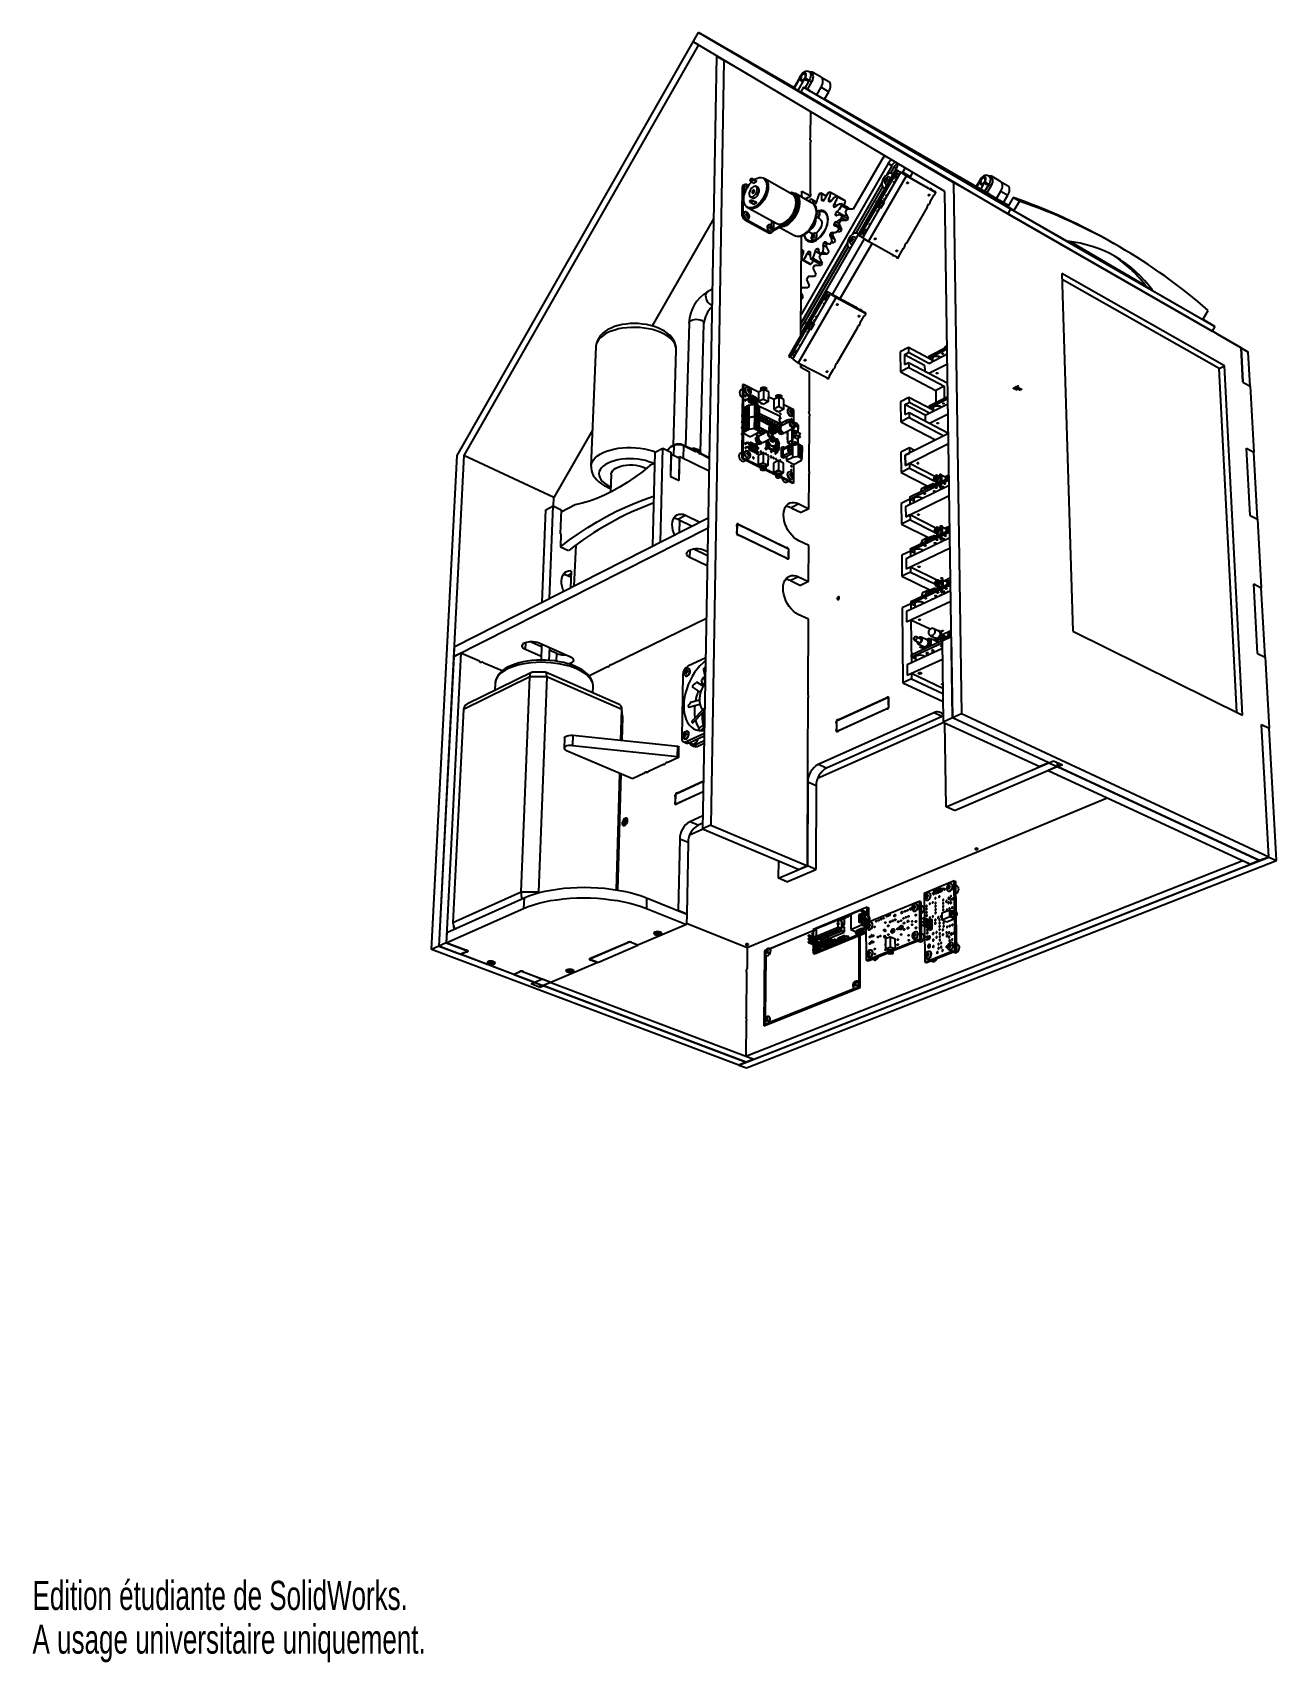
# Model space of a CAD drawing. Extents: x 0 to 155, y 0 to 203.
import ezdxf
from ezdxf.enums import TextEntityAlignment as Align

# ---------------------------------------------------------------- set-up
doc = ezdxf.new("R2010")
doc.units = 0
doc.linetypes.add('CENTERX2', pattern=[20.32, 12.7, -2.54, 2.54, -2.54])
doc.layers.get('0').update_dxf_attribs({"linetype": 'CONTINUOUS'})

msp = doc.modelspace()

# ---------------------------------------------------------------- texts
at = {"color": 7, "linetype": 'CONTINUOUS'}
for s, width, p in [('Edition étudiante de SolidWorks.', 0.667188, (0, 5.45)), ('A usage universitaire uniquement.', 0.668182, (0, 0))]:
    msp.add_text(s, height=3.633, dxfattribs=dict(at, width=width)).set_placement(p, align=Align.BOTTOM_LEFT)

# ---------------------------------------------------------------- linework, layer by layer
at = {"color": 7, "linetype": 'CONTINUOUS'}
for p, q in [((53.01, 150.63), (82.48, 202.22)), ((83.11, 201.84), (53.85, 150.63)), ((82.48, 202.22), (83.14, 203.39)), ((83.11, 201.84), (82.48, 202.22)), ((113.89, 183.57), (82.48, 202.22)), ((83.14, 203.39), (114.95, 184.66)), ((95.04, 196.55), (83.14, 203.39)), ((85.37, 200.44), (83.64, 104)), ((86.29, 199.89), (84.68, 104.46)), ((86.29, 199.89), (85.37, 200.44)), ((88.43, 198.69), (85.37, 200.44)), ((89.35, 198.14), (86.29, 199.89)), ((89.44, 199.76), (89.32, 199.83)), ((89.32, 199.83), (89.38, 199.79)), ((89.38, 199.79), (89.56, 199.69)), ((89.62, 199.66), (89.44, 199.76)), ((89.44, 199.76), (89.44, 199.76)), ((89.56, 199.69), (89.68, 199.62)), ((89.68, 199.62), (89.62, 199.66)), ((89.62, 199.66), (89.62, 199.66)), ((95.81, 197.9), (95.02, 196.51)), ((95.88, 197.86), (95.08, 196.47)), ((95.57, 196.18), (96.37, 197.57)), ((95.89, 198.04), (95.8, 197.88)), ((95.91, 197.68), (95.91, 197.61)), ((96.01, 197.38), (96.03, 197.37)), ((96.27, 198.24), (96.21, 198.2)), ((96.53, 198.25), (96.51, 198.26)), ((96.96, 197.42), (96.88, 197.28)), ((97.26, 198.31), (96.96, 198.48)), ((96.96, 197.42), (97.25, 197.25)), ((98.44, 197.82), (97.4, 198.42)), ((98.44, 197.82), (99.39, 197.27)), ((95.08, 196.47), (95.57, 196.18)), ((96.25, 196.57), (95.91, 195.98)), ((95.91, 195.98), (121.73, 180.79)), ((96.25, 196.57), (122.09, 181.41)), ((97.06, 196.1), (96.25, 196.57)), ((97.25, 197.25), (96.71, 196.3)), ((96.71, 196.3), (97.89, 195.61)), ((96.71, 196.3), (96.71, 196.3)), ((96.88, 196.2), (96.88, 196.2)), ((97.89, 195.61), (98.43, 196.56)), ((97.89, 195.61), (98.84, 195.06)), ((98.43, 196.56), (99.39, 196.01)), ((98.84, 195.06), (99.39, 196.01)), ((97.13, 190.25), (97.14, 193.51)), ((119.48, 183.17), (98.84, 195.07)), ((102.83, 192.75), (120.69, 182.46)), ((121.76, 181.66), (102.83, 192.75)), ((97.1, 183.29), (97.13, 189.66)), ((106.01, 187.52), (102.45, 181.35)), ((89.95, 185.04), (89.95, 185.09)), ((89.95, 185.09), (90.4, 184.85)), ((91.4, 185.12), (91.21, 185.22)), ((94.87, 183.2), (91.4, 185.12)), ((106.8, 187.05), (95.93, 168.21)), ((104.34, 177.31), (109.09, 185.53)), ((105.56, 182.46), (107.85, 186.43)), ((105.66, 182.45), (107.86, 186.26)), ((105.81, 182.37), (108, 186.18)), ((106.22, 182.23), (108.37, 185.96)), ((106.51, 185.03), (106.52, 185.17)), ((106.52, 185.17), (106.66, 184.98)), ((106.63, 185.1), (106.64, 185.24)), ((106.63, 185.1), (106.77, 185.03)), ((107.28, 186.78), (106.64, 185.67)), ((107.28, 186.78), (106.8, 187.05)), ((107.54, 186.62), (107.09, 185.84)), ((107.37, 185.74), (107.27, 185.79)), ((107.86, 186.26), (108, 186.18)), ((107.86, 186.26), (111.51, 184.18)), ((108, 186.18), (111.65, 184.09)), ((108.37, 185.96), (109.09, 185.53)), ((108.37, 185.96), (112.21, 183.77)), ((108.58, 185.85), (108.64, 185.95)), ((108.64, 185.95), (109.61, 185.4)), ((109.09, 185.53), (112.74, 183.44)), ((109.55, 185.3), (109.61, 185.4)), ((118.65, 185.23), (118.6, 185.2)), ((118.96, 185.26), (118.93, 185.27)), ((119.63, 185.33), (119.36, 185.49)), ((120.83, 184.82), (119.77, 185.44)), ((88.6, 184.09), (88.55, 180.66)), ((88.72, 184.16), (88.6, 184.09)), ((88.72, 184.16), (88.67, 180.73)), ((88.84, 184.41), (88.72, 184.34)), ((89.22, 184.17), (89.08, 184.23)), ((89.22, 184.17), (89.08, 184.09)), ((89.22, 184.03), (89.08, 184.09)), ((89.33, 184.23), (89.19, 184.04)), ((89.22, 184.17), (89.21, 184.3)), ((89.54, 185), (89.54, 184.94)), ((89.61, 184.85), (90.06, 184.6)), ((89.95, 185.04), (90.39, 184.79)), ((90.06, 184.6), (90.39, 184.79)), ((90.56, 184.04), (90.31, 184.18)), ((90.39, 184.79), (90.4, 184.85)), ((94.73, 183.44), (94.58, 183.36)), ((95.44, 182.99), (94.73, 183.44)), ((94.73, 183.44), (94.85, 183.37)), ((95.57, 182.92), (94.85, 183.37)), ((94.9, 183.18), (94.87, 183.2)), ((97.34, 182.12), (95.24, 183.29)), ((96.01, 182.86), (96.02, 183.6)), ((96.02, 183.6), (97.1, 183)), ((99.06, 182.99), (98.44, 183.34)), ((100.34, 183.01), (99.6, 183.43)), ((106.03, 184.62), (102.33, 178.21)), ((106.11, 184.13), (102.78, 178.37)), ((106.25, 183.99), (106.35, 183.93)), ((106.51, 185.03), (106.4, 184.96)), ((106.4, 184.96), (106.63, 184.93)), ((106.51, 184.89), (106.4, 184.82)), ((106.51, 185.03), (106.64, 184.96)), ((106.51, 184.89), (106.65, 184.81)), ((106.7, 184.52), (106.78, 184.58)), ((111.51, 184.18), (111.65, 184.09)), ((111.65, 184.09), (111.65, 184.09)), ((112.05, 182.25), (112.56, 183.12)), ((112.55, 183.56), (112.21, 183.76)), ((112.74, 183.45), (112.55, 183.56)), ((114.83, 117.86), (113.89, 183.57)), ((114.95, 184.66), (115.98, 118.36)), ((150.85, 164.03), (114.95, 184.66)), ((118.23, 184.94), (117.78, 184.16)), ((118.34, 184.75), (118.34, 184.69)), ((118.45, 184.43), (118.47, 184.42)), ((119.65, 184.29), (119.13, 183.38)), ((119.13, 183.38), (120.33, 182.68)), ((119.13, 183.38), (119.13, 183.38)), ((119.25, 183.31), (119.25, 183.31)), ((119.38, 184.45), (119.3, 184.32)), ((119.38, 184.45), (119.65, 184.29)), ((120.33, 182.68), (120.86, 183.59)), ((120.83, 184.82), (121.72, 184.31)), ((120.86, 183.59), (121.75, 183.08)), ((121.22, 182.17), (121.75, 183.08)), ((89.22, 181.59), (89.41, 181.48)), ((89.41, 181.48), (92.89, 179.58)), ((89.51, 182.36), (89.51, 182.3)), ((89.58, 182.21), (90.03, 181.96)), ((89.62, 182.91), (89.86, 182.77)), ((89.81, 182.32), (89.82, 182.33)), ((89.92, 182.4), (89.92, 182.45)), ((89.92, 182.45), (90.36, 182.21)), ((89.92, 182.4), (90.36, 182.15)), ((90.03, 181.96), (90.36, 182.15)), ((90.36, 182.15), (90.36, 182.21)), ((94.7, 180.01), (95.43, 181.28)), ((94.83, 179.94), (95.56, 181.21)), ((95.43, 181.28), (95.44, 182.99)), ((95.43, 181.28), (95.56, 181.21)), ((95.44, 182.99), (95.57, 182.92)), ((95.56, 181.21), (95.57, 182.92)), ((96.44, 182.62), (96.85, 182.85)), ((96.82, 167.31), (105.26, 181.94)), ((96.85, 182.85), (96.85, 182.85)), ((96.95, 182.43), (96.92, 182.33)), ((97.88, 182.24), (97.2, 182.62)), ((97.36, 182.11), (97.34, 182.12)), ((99.03, 180.89), (98.79, 181.03)), ((101.32, 182.49), (100.36, 183.02)), ((100.39, 181.04), (101.36, 180.5)), ((101.46, 182.34), (100.5, 182.87)), ((101.9, 181.47), (100.93, 182.01)), ((101.75, 181.34), (100.99, 181.76)), ((101.66, 181.34), (101.44, 180.96)), ((102.45, 181.35), (101.66, 181.34)), ((103.14, 178.07), (105.31, 181.85)), ((103.28, 177.98), (105.46, 181.76)), ((103.64, 177.76), (105.78, 181.47)), ((105.33, 181.83), (105.45, 181.77)), ((105.46, 181.76), (105.42, 181.7)), ((105.86, 181.42), (105.42, 181.7)), ((105.46, 181.76), (105.69, 181.63)), ((105.8, 182.38), (105.67, 182.45)), ((106.03, 182.25), (105.8, 182.38)), ((105.86, 182.46), (105.81, 182.37)), ((106.3, 182.18), (105.86, 182.46)), ((106.23, 182.25), (105.86, 182.46)), ((106.3, 182.18), (105.86, 181.42)), ((105.86, 181.42), (105.86, 181.42)), ((106.04, 182.24), (106.03, 182.25)), ((106.3, 182.18), (106.3, 182.18)), ((111.68, 181.61), (109.08, 177.11)), ((120.33, 182.68), (121.22, 182.17)), ((120.69, 182.46), (120.62, 182.33)), ((120.69, 182.46), (121.83, 181.79)), ((121.84, 181.81), (121.22, 182.17)), ((122.09, 181.41), (121.73, 180.79)), ((122.42, 182.8), (121.74, 181.63)), ((122.51, 181.18), (121.74, 181.63)), ((122.09, 181.41), (147.6, 166.73)), ((123.18, 182.35), (122.42, 182.8)), ((123.18, 182.35), (122.51, 181.18)), ((122.51, 181.18), (129.19, 177.34)), ((85.01, 180.13), (77.35, 166.78)), ((88.67, 180.73), (88.55, 180.66)), ((89.04, 180.09), (88.92, 180.02)), ((88.92, 180.02), (91.89, 178.41)), ((89.17, 180.74), (89.04, 180.79)), ((89.17, 180.74), (89.04, 180.66)), ((89.17, 180.59), (89.04, 180.65)), ((89.04, 180.09), (92.01, 178.48)), ((89.29, 180.8), (89.14, 180.6)), ((89.17, 180.74), (89.16, 180.87)), ((89.3, 180.52), (89.16, 180.44)), ((89.3, 180.67), (89.17, 180.59)), ((89.17, 180.57), (89.41, 180.59)), ((89.3, 180.67), (89.29, 180.8)), ((92.14, 179.12), (92, 179.18)), ((92.14, 179.12), (92, 179.04)), ((92.14, 178.98), (92, 179.03)), ((92.25, 179.18), (92.11, 178.99)), ((92.14, 179.12), (92.13, 179.25)), ((92.26, 179.05), (92.13, 178.98)), ((92.26, 179.05), (92.25, 179.18)), ((94.7, 180.01), (92.5, 178.77)), ((94.83, 179.94), (92.5, 178.64)), ((93.28, 179.08), (95.12, 178.07)), ((94.7, 180.01), (94.83, 179.94)), ((98.29, 180.13), (97.86, 180.37)), ((97.89, 180.66), (97.96, 180.68)), ((97.91, 180.81), (97.98, 180.83)), ((97.91, 180.76), (97.97, 180.73)), ((99.03, 180.89), (99.1, 180.84)), ((100.99, 178.85), (100.38, 179.19)), ((100.85, 179.94), (100.63, 179.56)), ((100.63, 179.56), (101, 178.83)), ((101.64, 179.94), (100.85, 179.94)), ((101.57, 179.94), (100.99, 180.26)), ((101.76, 180.16), (101.02, 180.57)), ((101.76, 180.16), (101.03, 180.56)), ((101.44, 180.96), (101.81, 180.24)), ((101.81, 180.24), (101.64, 179.94)), ((121.73, 180.79), (147.25, 166.13)), ((92.01, 178.48), (91.89, 178.41)), ((92.26, 178.91), (92.12, 178.83)), ((92.14, 178.95), (92.37, 178.98)), ((92.14, 178.39), (92.26, 178.46)), ((95.91, 165.55), (95.98, 178.02)), ((101.73, 177.16), (95.92, 167.09)), ((96.82, 177.44), (97.06, 177.3)), ((96.87, 178.57), (97.31, 178.33)), ((97.53, 177.94), (97.28, 177.98)), ((97.36, 177.88), (97.36, 177.72)), ((97.36, 177.88), (97.48, 177.82)), ((97.38, 178.03), (97.55, 177.94)), ((97.58, 177.93), (97.42, 178.17)), ((97.48, 177.92), (97.61, 177.96)), ((97.48, 177.92), (97.48, 177.77)), ((97.5, 178.07), (97.63, 178.11)), ((97.5, 178.07), (97.62, 178.01)), ((99.21, 177.1), (99.02, 176.76)), ((99.23, 177.09), (99.26, 177.07)), ((99.63, 177.01), (99.6, 177.03)), ((100.02, 177.14), (99.72, 177.14)), ((100.04, 177.17), (99.8, 177.31)), ((99.97, 178.42), (99.82, 178.16)), ((99.82, 178.16), (100.19, 177.43)), ((99.85, 170.72), (103.84, 177.63)), ((100.19, 177.43), (100.02, 177.14)), ((100.83, 178.54), (100.46, 178.54)), ((100.61, 178.54), (100.5, 178.6)), ((100.94, 178.74), (100.63, 178.91)), ((101, 178.83), (100.83, 178.54)), ((100.83, 170.19), (104.8, 177.06)), ((102.2, 177.56), (102.09, 177.49)), ((102.09, 177.49), (102.32, 177.46)), ((102.2, 177.42), (102.09, 177.34)), ((102.2, 177.56), (102.21, 177.69)), ((102.2, 177.56), (102.33, 177.49)), ((102.2, 177.42), (102.33, 177.34)), ((102.21, 177.69), (102.35, 177.5)), ((102.32, 177.63), (102.33, 177.76)), ((102.32, 177.63), (102.45, 177.55)), ((102.39, 177.05), (102.47, 177.1)), ((103.05, 178.27), (102.95, 178.32)), ((103.14, 178.07), (103.28, 177.98)), ((103.65, 177.78), (103.28, 177.98)), ((103.64, 177.76), (104.34, 177.31)), ((108.02, 175.28), (104.34, 177.31)), ((139.02, 171.69), (129.21, 177.33)), ((129.51, 177.3), (138.96, 171.76)), ((138.94, 171.8), (129.55, 177.29)), ((135.72, 176.64), (134.94, 177.08)), ((101.8, 176.67), (95.92, 166.47)), ((95.99, 175.05), (95.97, 175.06)), ((96.96, 174.51), (95.99, 175.03)), ((97.17, 174.47), (96.2, 175)), ((98.13, 174.57), (97.16, 175.1)), ((98.37, 174.66), (97.39, 175.19)), ((98.43, 175.74), (98.21, 175.36)), ((98.21, 175.36), (98.57, 174.63)), ((98.41, 175.81), (98.54, 175.74)), ((98.54, 175.74), (98.43, 175.8)), ((99.21, 175.73), (98.43, 175.74)), ((99.14, 175.74), (98.66, 176)), ((99.02, 176.76), (99.38, 176.03)), ((99.38, 176.03), (99.21, 175.73)), ((101.95, 176.51), (102.05, 176.46)), ((108.21, 175.6), (108.71, 176.47)), ((108.89, 176.8), (108.89, 176.8)), ((96.82, 172.94), (96.6, 172.57)), ((97.6, 172.93), (96.82, 172.94)), ((97.62, 174.34), (97.41, 173.97)), ((97.41, 173.97), (97.77, 173.23)), ((97.77, 173.23), (97.6, 172.93)), ((98.4, 174.33), (97.62, 174.34)), ((98.57, 174.63), (98.4, 174.33)), ((128.49, 173.33), (129.84, 128.69)), ((148.78, 161.8), (128.49, 173.33)), ((84.85, 171.36), (84.24, 171.03)), ((95.94, 170.86), (96.15, 170.43)), ((96.01, 171.55), (95.95, 171.43)), ((96.79, 171.53), (96.01, 171.55)), ((96.6, 172.57), (96.96, 171.83)), ((96.96, 171.83), (96.79, 171.53)), ((96.92, 167.3), (99.12, 171.11)), ((97.07, 167.22), (99.26, 171.02)), ((99.12, 171.11), (99.26, 171.02)), ((99.12, 171.11), (102.81, 169.13)), ((99.26, 171.02), (102.95, 169.03)), ((148.11, 161.48), (128.51, 172.59)), ((139.8, 171.22), (139.02, 171.68)), ((139.8, 171.22), (146.1, 167.59)), ((95.59, 162.15), (100.31, 170.33)), ((95.98, 170.13), (95.94, 170.14)), ((96.15, 170.43), (95.98, 170.13)), ((97.48, 167.08), (99.62, 170.79)), ((99.62, 170.79), (100.31, 170.33)), ((99.62, 170.79), (103.49, 168.7)), ((100.31, 170.33), (104.01, 168.34)), ((102.81, 169.13), (102.95, 169.03)), ((102.95, 169.03), (102.93, 169)), ((81.95, 167.14), (81.51, 151.78)), ((83.39, 150.98), (83.81, 167.09)), ((95.91, 165.74), (96.52, 166.79)), ((97.05, 167.23), (96.92, 167.3)), ((97.28, 167.11), (97.05, 167.23)), ((97.12, 167.32), (97.07, 167.22)), ((97.55, 167.03), (97.12, 167.32)), ((97.5, 167.12), (97.12, 167.32)), ((97.55, 167.03), (97.12, 166.27)), ((97.3, 167.1), (97.28, 167.11)), ((97.55, 167.03), (97.55, 167.03)), ((103.32, 167.15), (103.82, 168.02)), ((103.82, 168.46), (103.49, 168.68)), ((104.01, 168.36), (103.82, 168.46)), ((146.1, 167.59), (146.76, 168.71)), ((147.6, 166.73), (146.11, 167.6)), ((94.42, 162.96), (96.57, 166.7)), ((94.56, 162.87), (96.72, 166.62)), ((94.91, 162.63), (97.04, 166.33)), ((96.6, 166.68), (96.72, 166.61)), ((96.72, 166.62), (96.69, 166.56)), ((97.12, 166.27), (96.69, 166.56)), ((96.72, 166.61), (96.96, 166.49)), ((97.12, 166.27), (97.12, 166.27)), ((102.95, 166.52), (100.37, 162.04)), ((147.6, 166.73), (147.25, 166.13)), ((147.26, 166.15), (148.81, 165.24)), ((147.91, 165.76), (148.81, 165.24)), ((147.91, 165.76), (150.85, 164.03)), ((147.93, 165.75), (148.81, 165.24)), ((151.75, 163.51), (148.81, 165.24)), ((148.81, 165.24), (148.81, 165.24)), ((70.33, 164.18), (69.71, 149.26)), ((79.99, 151.87), (80.35, 163.81)), ((94.42, 162.96), (94.56, 162.87)), ((94.93, 162.67), (94.56, 162.87)), ((109.35, 164.08), (108.31, 163.54)), ((108.31, 163.54), (108.33, 161.06)), ((108.83, 163.19), (109.35, 163.46)), ((108.83, 163.19), (108.84, 161.95)), ((111.36, 161.84), (108.83, 163.19)), ((109.35, 164.08), (109.35, 163.46)), ((112.37, 162.46), (109.35, 164.08)), ((111.88, 162.11), (109.35, 163.46)), ((111.87, 162.99), (114.17, 164.18)), ((111.87, 162.74), (114.17, 163.93)), ((111.87, 162.99), (111.87, 162.74)), ((112.37, 162.48), (111.87, 162.74)), ((111.88, 162.11), (114.18, 163.3)), ((112.36, 162.74), (112.37, 162.36)), ((113.28, 162.94), (113.37, 162.88)), ((113.58, 163.35), (113.58, 163.32)), ((113.67, 163.32), (113.67, 163.35)), ((113.96, 164.18), (113.89, 164.15)), ((113.94, 164.1), (113.94, 164.06)), ((114.04, 164.23), (113.98, 164.2)), ((114.13, 164.27), (114.05, 164.23)), ((114.11, 164.19), (114.11, 164.15)), ((114.17, 164.3), (114.16, 164.29)), ((151.09, 159.77), (150.85, 164.03)), ((150.85, 164.03), (151.75, 163.51)), ((150.85, 164.03), (151.09, 159.77)), ((151.99, 159.26), (151.75, 163.51)), ((94.91, 162.63), (95.59, 162.15)), ((99.31, 160.22), (95.59, 162.15)), ((95.89, 161.59), (95.89, 162)), ((95.89, 161.64), (96.05, 161.92)), ((97, 161.01), (95.89, 161.59)), ((96.98, 156.13), (97, 161.01)), ((99.5, 160.54), (100, 161.4)), ((100.18, 161.75), (100.18, 161.75)), ((109.37, 161.6), (108.33, 161.06)), ((108.33, 161.06), (112.74, 158.72)), ((108.84, 161.95), (109.36, 162.22)), ((109.36, 162.22), (109.37, 161.6)), ((109.36, 162.22), (114.24, 159.63)), ((109.37, 161.6), (113.79, 159.25)), ((111.36, 161.84), (111.37, 161.16)), ((111.89, 160.88), (114.2, 162.06)), ((148.11, 161.48), (148.78, 161.8)), ((150.31, 118.57), (148.11, 161.48)), ((151.05, 118.21), (148.78, 161.8)), ((88.61, 158.88), (88.38, 158.76)), ((88.62, 159.43), (88.54, 150.27)), ((88.74, 159.49), (88.62, 159.43)), ((88.74, 159.49), (88.71, 156.49)), ((90.64, 158.53), (88.74, 159.49)), ((89.37, 158.69), (89.23, 158.75)), ((89.38, 158.84), (89.24, 158.9)), ((89.38, 158.84), (89.24, 158.77)), ((89.49, 158.92), (89.33, 158.71)), ((89.5, 158.78), (89.35, 158.7)), ((89.38, 158.84), (89.36, 158.98)), ((89.37, 158.68), (89.61, 158.7)), ((89.5, 158.78), (89.49, 158.92)), ((91.26, 158.85), (90.64, 158.53)), ((90.92, 158.97), (90.92, 158.82)), ((90.92, 158.82), (90.92, 158.67)), ((91.26, 158.85), (91.25, 157.66)), ((91.89, 158.54), (91.26, 158.85)), ((91.62, 158.82), (91.62, 158.97)), ((91.62, 158.67), (91.62, 158.82)), ((113.79, 159.25), (112.74, 158.72)), ((112.74, 158.72), (112.76, 157.2)), ((113.79, 159.25), (113.81, 157.74)), ((151.09, 159.77), (151.99, 159.26)), ((151.99, 159.26), (152.44, 151.03)), ((89.47, 156.89), (88.68, 156.47)), ((89.39, 156.77), (88.78, 156.44)), ((89.06, 158.15), (88.9, 158.07)), ((89.06, 157.61), (88.9, 157.53)), ((88.95, 157.99), (89.1, 158.07)), ((88.95, 157.45), (89.1, 157.53)), ((89.01, 158.02), (89.01, 158.02)), ((89.01, 157.48), (89.01, 157.48)), ((89.31, 158.07), (89.43, 158.01)), ((89.31, 157.53), (89.44, 157.47)), ((89.47, 158.09), (89.35, 158.15)), ((89.48, 157.55), (89.35, 157.61)), ((89.5, 158.62), (89.36, 158.55)), ((89.39, 156.16), (89.39, 156.77)), ((89.46, 155.37), (89.47, 156.89)), ((89.47, 157.82), (89.58, 157.77)), ((89.47, 157.28), (89.58, 157.23)), ((89.47, 156.89), (90.12, 157.02)), ((89.58, 157.76), (89.63, 157.73)), ((89.58, 157.22), (89.64, 157.19)), ((89.76, 158.11), (89.64, 158.17)), ((89.76, 157.58), (89.64, 157.63)), ((89.67, 157.72), (89.71, 157.7)), ((89.67, 157.18), (89.71, 157.16)), ((89.71, 157.69), (89.76, 157.67)), ((89.71, 157.15), (89.76, 157.13)), ((89.82, 158.09), (89.77, 158.12)), ((89.82, 157.55), (89.77, 157.58)), ((89.8, 157.66), (89.84, 157.64)), ((89.8, 157.12), (89.84, 157.1)), ((89.88, 158.05), (89.84, 158.07)), ((89.84, 157.63), (89.89, 157.6)), ((89.88, 157.51), (89.84, 157.53)), ((89.84, 157.09), (89.89, 157.06)), ((89.94, 158.03), (89.89, 158.05)), ((89.94, 157.49), (89.89, 157.52)), ((89.92, 157.59), (90, 157.55)), ((89.93, 157.06), (90, 157.02)), ((90.01, 157.99), (89.97, 158.01)), ((90.01, 157.45), (89.97, 157.47)), ((90.01, 157.54), (90.06, 157.52)), ((90.01, 157), (90.02, 157)), ((90.03, 157), (90.01, 157)), ((90.07, 157.97), (90.02, 157.99)), ((90.07, 157.43), (90.02, 157.45)), ((90.09, 157.51), (90.16, 157.48)), ((90.18, 157.9), (90.1, 157.94)), ((90.18, 157.36), (90.1, 157.4)), ((90.12, 157.02), (90.11, 155.49)), ((90.66, 156.75), (90.12, 157.02)), ((90.24, 157.88), (90.19, 157.91)), ((90.24, 157.34), (90.19, 157.37)), ((90.22, 156.73), (90.2, 156.73)), ((90.22, 156.73), (90.21, 156.45)), ((90.25, 156.65), (90.21, 156.67)), ((90.31, 156.68), (90.23, 156.73)), ((90.25, 156.65), (90.31, 156.68)), ((90.25, 156.38), (90.25, 156.65)), ((90.33, 157.82), (90.27, 157.86)), ((90.33, 157.29), (90.27, 157.32)), ((90.46, 157.45), (90.3, 157.37)), ((90.31, 156.31), (90.31, 156.68)), ((90.34, 157.29), (90.5, 157.37)), ((90.37, 157.54), (90.45, 157.5)), ((90.37, 157), (90.45, 156.96)), ((90.4, 157.32), (90.4, 157.32)), ((90.46, 156.91), (90.4, 156.88)), ((90.49, 157.58), (90.41, 157.62)), ((90.49, 157.04), (90.41, 157.08)), ((90.45, 157.5), (90.45, 157.5)), ((90.45, 156.96), (90.45, 156.96)), ((90.46, 157.45), (90.46, 157.45)), ((90.46, 156.91), (90.46, 156.91)), ((90.5, 156.83), (90.5, 156.83)), ((90.64, 158.53), (90.64, 157.34)), ((91.25, 157.66), (90.64, 157.34)), ((90.64, 157.34), (91.27, 157.02)), ((90.76, 156.77), (90.66, 156.72)), ((90.65, 155.22), (90.66, 156.75)), ((90.66, 156.73), (90.67, 156.72)), ((90.76, 155.86), (90.76, 156.77)), ((90.76, 156.77), (93.31, 155.5)), ((90.92, 157.12), (91, 157.16)), ((91.25, 157.66), (91.88, 157.34)), ((91.88, 157.34), (91.27, 157.02)), ((91.88, 157.34), (91.89, 158.54)), ((92.54, 157.58), (91.89, 157.91)), ((92.54, 157.58), (92.53, 156.39)), ((93.15, 156.71), (92.53, 156.39)), ((93.15, 157.9), (92.54, 157.58)), ((92.81, 158.02), (92.81, 157.87)), ((92.81, 157.87), (92.81, 157.72)), ((93.15, 157.9), (93.15, 156.71)), ((93.78, 157.58), (93.15, 157.9)), ((93.15, 156.71), (93.78, 156.39)), ((93.51, 157.87), (93.51, 158.02)), ((93.51, 157.72), (93.51, 157.86)), ((93.78, 156.39), (93.78, 157.58)), ((95.05, 156.31), (93.78, 156.95)), ((109.4, 157.86), (108.35, 157.32)), ((108.35, 157.32), (108.37, 154.81)), ((108.88, 156.96), (109.41, 157.23)), ((108.88, 156.96), (108.89, 155.71)), ((111.43, 155.63), (108.88, 156.96)), ((109.4, 157.86), (109.41, 157.23)), ((112.44, 156.26), (109.4, 157.86)), ((111.95, 155.9), (109.41, 157.23)), ((111.43, 155.63), (114.27, 157.07)), ((111.94, 156.79), (114.26, 157.96)), ((111.94, 156.79), (111.95, 156.54)), ((111.95, 156.54), (114.26, 157.71)), ((113.36, 156.73), (113.46, 156.66)), ((88.59, 155.67), (88.56, 155.66)), ((88.58, 154.88), (88.56, 154.87)), ((88.67, 154.95), (88.65, 153.42)), ((88.68, 156.47), (88.67, 154.95)), ((89.46, 155.37), (88.67, 154.95)), ((89.46, 155.37), (88.67, 154.95)), ((88.67, 154.95), (88.67, 154.95)), ((89.38, 155.24), (88.76, 154.92)), ((88.76, 154.92), (88.76, 154.31)), ((88.97, 154.82), (88.76, 154.92)), ((88.76, 154.31), (89.38, 154.63)), ((88.78, 156.44), (88.77, 155.83)), ((88.77, 155.83), (89.39, 156.16)), ((89.39, 156.02), (88.77, 155.7)), ((88.77, 155.7), (88.77, 155.09)), ((88.98, 155.59), (88.77, 155.7)), ((88.77, 155.09), (89.38, 155.41)), ((88.98, 156.34), (88.78, 156.44)), ((88.98, 155.59), (88.97, 155.19)), ((89.38, 155.03), (88.97, 154.82)), ((88.97, 154.82), (88.97, 154.41)), ((89.39, 156.56), (88.98, 156.34)), ((88.98, 156.34), (88.98, 155.94)), ((89.38, 155.81), (88.98, 155.59)), ((89.07, 156.09), (89.09, 156)), ((89.07, 155.34), (89.08, 155.25)), ((89.38, 155.41), (89.39, 156.02)), ((89.38, 154.63), (89.38, 155.24)), ((89.45, 153.84), (89.46, 155.37)), ((90.11, 155.49), (89.46, 155.37)), ((89.46, 155.37), (90.11, 155.49)), ((90.11, 155.49), (90.1, 153.96)), ((90.11, 155.49), (90.65, 155.22)), ((90.65, 155.22), (90.11, 155.49)), ((90.2, 155.2), (90.19, 155.21)), ((90.21, 155.95), (90.2, 155.95)), ((90.2, 155.2), (90.2, 154.92)), ((90.24, 155.13), (90.2, 155.14)), ((90.21, 155.95), (90.21, 155.66)), ((90.25, 155.87), (90.21, 155.89)), ((90.31, 155.9), (90.22, 155.94)), ((90.3, 155.16), (90.22, 155.2)), ((90.24, 155.13), (90.3, 155.16)), ((90.24, 154.85), (90.24, 155.13)), ((90.25, 155.87), (90.31, 155.9)), ((90.25, 155.59), (90.25, 155.87)), ((90.3, 154.78), (90.3, 155.16)), ((90.31, 155.52), (90.31, 155.9)), ((90.65, 155.22), (90.65, 155.22)), ((90.65, 153.69), (90.65, 155.22)), ((90.65, 155.19), (92.23, 154.41)), ((90.74, 155.05), (90.65, 155)), ((90.65, 155), (90.66, 155)), ((90.66, 155.81), (90.76, 155.86)), ((90.66, 155.68), (90.66, 155.61)), ((90.66, 155.61), (90.66, 155.61)), ((90.66, 155.51), (90.75, 155.56)), ((90.66, 155.51), (90.88, 155.39)), ((90.74, 154.13), (90.74, 155.05)), ((90.74, 155.05), (92.02, 154.41)), ((90.75, 155.56), (90.75, 155.68)), ((90.76, 155.86), (93.31, 154.59)), ((90.99, 155.45), (90.78, 155.34)), ((90.82, 155.26), (91.07, 155.39)), ((90.98, 155.35), (91.2, 155.23)), ((90.99, 155.52), (90.99, 155.45)), ((91.07, 155.4), (91.07, 155.52)), ((91.31, 155.29), (91.1, 155.18)), ((91.15, 155.1), (91.4, 155.23)), ((91.3, 155.18), (91.53, 155.07)), ((91.31, 155.36), (91.31, 155.29)), ((91.4, 155.23), (91.4, 155.36)), ((91.63, 155.13), (91.43, 155.02)), ((91.47, 154.94), (91.72, 155.07)), ((91.62, 155.02), (91.85, 154.91)), ((91.63, 155.2), (91.63, 155.13)), ((91.72, 155.07), (91.72, 155.2)), ((91.95, 154.97), (91.75, 154.86)), ((91.79, 154.78), (92.04, 154.91)), ((91.95, 155.04), (91.95, 154.97)), ((91.95, 154.86), (92.17, 154.75)), ((92.04, 154.91), (92.04, 155.04)), ((92.27, 154.8), (92.07, 154.7)), ((92.11, 154.62), (92.36, 154.75)), ((92.28, 154.88), (92.27, 154.8)), ((92.27, 154.7), (92.49, 154.59)), ((92.36, 154.75), (92.36, 154.88)), ((92.6, 154.64), (92.39, 154.54)), ((92.53, 156.39), (93.16, 156.07)), ((92.59, 154.54), (92.68, 154.59)), ((92.6, 154.72), (92.6, 154.64)), ((92.68, 154.59), (92.68, 154.72)), ((92.82, 156.17), (92.89, 156.21)), ((92.91, 154.38), (93.31, 154.59)), ((93.78, 156.39), (93.16, 156.07)), ((93.25, 155.16), (93.2, 155.17)), ((93.25, 155.16), (93.31, 155.19)), ((93.25, 154.94), (93.25, 155.16)), ((93.31, 155.19), (93.31, 155.5)), ((93.31, 154.59), (93.31, 154.89)), ((93.56, 154.75), (93.43, 154.69)), ((94.6, 154.88), (93.48, 154.3)), ((94.2, 155.02), (93.58, 154.7)), ((93.63, 154.77), (93.67, 154.75)), ((94.68, 156.17), (94.54, 156.23)), ((94.68, 156.17), (94.54, 156.1)), ((94.68, 156.02), (94.54, 156.08)), ((94.79, 156.25), (94.63, 156.04)), ((94.8, 156.11), (94.65, 156.03)), ((94.68, 156.17), (94.66, 156.31)), ((94.8, 155.96), (94.66, 155.89)), ((94.67, 156.01), (94.91, 156.04)), ((94.8, 156.11), (94.79, 156.25)), ((95.45, 154.56), (94.99, 154.79)), ((95.04, 154.76), (95.05, 156.31)), ((96.94, 148.63), (96.97, 155.5)), ((109.42, 155.35), (108.37, 154.81)), ((108.37, 154.81), (112.72, 152.55)), ((108.89, 155.71), (109.42, 155.98)), ((109.42, 155.98), (109.42, 155.35)), ((109.42, 155.98), (114.32, 153.41)), ((109.42, 155.35), (113.77, 153.08)), ((111.43, 155.63), (111.44, 154.92)), ((112.44, 156.28), (111.95, 156.54)), ((111.97, 154.64), (114.29, 155.82)), ((112.44, 156.53), (112.44, 156.15)), ((69.9, 153.79), (65.06, 145.36)), ((88.57, 154.14), (88.55, 154.13)), ((88.57, 153.35), (88.55, 153.34)), ((89.45, 153.84), (88.65, 153.42)), ((88.65, 153.42), (89.62, 152.95)), ((88.69, 153.41), (88.66, 150.33)), ((88.76, 154.17), (88.75, 153.56)), ((88.75, 153.56), (89.37, 153.88)), ((89.37, 154.49), (88.76, 154.17)), ((88.96, 154.07), (88.76, 154.17)), ((89.37, 154.28), (88.96, 154.07)), ((88.96, 154.07), (88.96, 153.66)), ((89.05, 153.81), (89.07, 153.72)), ((89.06, 154.56), (89.07, 154.47)), ((89.37, 153.88), (89.37, 154.49)), ((90.1, 153.96), (89.45, 153.84)), ((90.42, 153.36), (89.62, 152.95)), ((90.1, 153.96), (90.65, 153.69)), ((90.2, 154.42), (90.19, 154.42)), ((90.2, 154.42), (90.2, 154.13)), ((90.24, 154.34), (90.2, 154.36)), ((90.3, 154.37), (90.21, 154.41)), ((90.29, 152.78), (90.23, 152.75)), ((90.24, 154.34), (90.3, 154.37)), ((90.24, 154.06), (90.24, 154.34)), ((90.26, 153.28), (90.72, 153.05)), ((90.3, 153.99), (90.3, 154.37)), ((90.57, 152.97), (90.38, 152.88)), ((90.42, 153.36), (90.65, 153.69)), ((90.53, 153.52), (91.09, 153.24)), ((90.65, 154.09), (90.74, 154.13)), ((90.65, 153.95), (90.65, 153.88)), ((90.65, 153.88), (90.65, 153.88)), ((90.65, 153.78), (90.74, 153.83)), ((90.65, 153.78), (90.87, 153.67)), ((90.74, 154.13), (91.79, 153.61)), ((90.74, 153.83), (90.74, 153.95)), ((91.86, 153.65), (90.74, 153.06)), ((90.97, 153.72), (90.77, 153.61)), ((90.81, 153.54), (91.06, 153.67)), ((90.98, 153.79), (90.97, 153.72)), ((90.97, 153.62), (91.19, 153.51)), ((91.06, 153.67), (91.06, 153.79)), ((91.3, 153.56), (91.09, 153.45)), ((91.14, 153.37), (91.39, 153.51)), ((91.16, 152.24), (92.29, 152.83)), ((91.29, 153.46), (91.4, 153.4)), ((91.3, 153.63), (91.3, 153.56)), ((91.39, 153.51), (91.39, 153.63)), ((91.95, 154.08), (91.91, 154.09)), ((91.95, 154.01), (92.15, 154.12)), ((91.95, 154.08), (92.01, 154.11)), ((91.95, 153.85), (91.95, 154.08)), ((92.01, 154.11), (92.02, 154.41)), ((92.12, 154.27), (92.01, 154.22)), ((92.01, 153.66), (92.01, 153.81)), ((92.11, 153.74), (92.01, 153.69)), ((92.11, 154.09), (92.3, 154)), ((92.11, 153.74), (92.11, 153.68)), ((92.49, 152.47), (92.11, 152.66)), ((92.11, 152.66), (92.11, 152.45)), ((92.43, 152.44), (92.11, 152.6)), ((92.12, 154.27), (92.12, 154.21)), ((92.17, 153.89), (92.17, 153.88)), ((92.49, 154.07), (92.19, 153.91)), ((92.19, 153.9), (92.49, 154.06)), ((92.19, 153.91), (92.19, 153.9)), ((92.44, 154.07), (92.2, 153.95)), ((92.44, 153.54), (92.28, 153.46)), ((92.36, 152.84), (92.33, 152.86)), ((92.36, 153.34), (92.51, 153.41)), ((92.38, 153.34), (92.38, 153.32)), ((92.43, 153.31), (92.38, 153.34)), ((92.38, 153.32), (92.43, 153.3)), ((92.39, 153.21), (92.42, 153.22)), ((92.42, 153.35), (92.4, 153.35)), ((92.43, 153.3), (92.43, 153.31)), ((92.45, 153.28), (92.45, 153.29)), ((92.49, 153.49), (92.49, 153.5)), ((92.51, 154.49), (92.5, 154.43)), ((92.5, 154.02), (92.5, 154.03)), ((92.5, 153.96), (92.5, 153.89)), ((92.86, 153.56), (92.53, 153.73)), ((92.87, 154.09), (92.54, 154.26)), ((92.94, 154.36), (92.58, 154.54)), ((92.93, 153.83), (92.58, 154.01)), ((92.59, 154.54), (92.81, 154.43)), ((92.6, 153.95), (92.6, 153.89)), ((92.97, 153.76), (92.6, 153.95)), ((92.6, 153.89), (92.97, 153.7)), ((92.61, 154.48), (92.61, 154.42)), ((92.98, 154.3), (92.61, 154.48)), ((92.61, 154.42), (92.98, 154.23)), ((92.85, 152.65), (92.73, 152.58)), ((92.76, 152.5), (92.89, 152.57)), ((92.92, 154.48), (92.81, 154.43)), ((92.91, 154.38), (93.01, 154.43)), ((92.91, 154.38), (92.91, 154.38)), ((92.91, 154.38), (92.91, 154.38)), ((92.92, 154.56), (92.92, 154.48)), ((92.97, 153.76), (92.97, 153.7)), ((92.98, 154.3), (92.98, 154.23)), ((93, 154.2), (93, 154.26)), ((93.01, 153.8), (93, 153.79)), ((93, 153.67), (93, 153.73)), ((93.01, 154.43), (93.01, 154.56)), ((93.31, 154.21), (93.12, 154.11)), ((93.55, 153.3), (93.73, 153.39)), ((93.9, 153.48), (95.03, 154.06)), ((94.21, 152.87), (94.2, 152.66)), ((94.21, 153.48), (94.21, 153.26)), ((94.23, 153.65), (94.23, 153.51)), ((94.23, 153.51), (94.23, 153.29)), ((94.23, 153.29), (94.23, 152.9)), ((94.23, 152.9), (94.23, 152.69)), ((94.23, 152.69), (94.23, 152.23)), ((94.85, 152.54), (94.79, 152.52)), ((94.85, 152.12), (94.85, 152.54)), ((95.42, 153.59), (95.01, 153.79)), ((95.01, 153.79), (95.01, 152.88)), ((95.36, 153.55), (95.01, 153.73)), ((95.41, 153.54), (95.01, 153.33)), ((95.41, 153.09), (95.01, 152.88)), ((95.01, 152.88), (95.01, 152.88)), ((95.41, 152.68), (95.01, 152.88)), ((95.16, 154.51), (95.1, 154.53)), ((95.23, 153.22), (95.42, 153.52)), ((95.42, 153.12), (95.23, 153.22)), ((95.23, 153.22), (95.63, 153.02)), ((95.36, 153.55), (95.42, 153.59)), ((95.36, 153.51), (95.36, 153.55)), ((95.81, 152.88), (95.41, 153.09)), ((95.81, 152.88), (95.41, 152.68)), ((95.41, 152.68), (95.42, 152.68)), ((95.42, 153.54), (95.42, 153.59)), ((95.82, 153.34), (95.42, 153.54)), ((95.82, 153.32), (95.42, 153.52)), ((95.42, 153.12), (95.82, 152.92)), ((95.42, 152.68), (95.42, 152.68)), ((95.56, 152.19), (95.56, 152.76)), ((95.57, 154.34), (95.57, 153.91)), ((95.57, 153.47), (95.57, 153.91)), ((95.63, 153.02), (95.82, 153.32)), ((95.82, 152.92), (95.63, 153.02)), ((114.32, 153.35), (108.94, 150.66)), ((49.81, 88.97), (53.01, 150.63)), ((53.85, 150.63), (50.73, 89.38)), ((65.06, 145.36), (53.85, 150.63)), ((77.41, 139.3), (77.71, 151.04)), ((77.71, 151.04), (78.66, 151.54)), ((78.38, 139.79), (78.66, 151.54)), ((78.66, 151.54), (79.69, 151.04)), ((79.61, 151.67), (79.23, 151.26)), ((80.04, 151.83), (79.6, 151.6)), ((79.69, 151.04), (79.62, 148)), ((80.09, 151.92), (79.63, 151.68)), ((79.75, 150.76), (79.68, 150.73)), ((79.69, 147.97), (79.75, 150.76)), ((79.75, 150.76), (80.77, 150.26)), ((82.57, 151.26), (81.22, 151.92)), ((82.61, 151.16), (81.27, 151.82)), ((83.22, 150.95), (83.22, 151.17)), ((84.47, 150.32), (83.28, 150.91)), ((88.55, 150.96), (88.31, 150.84)), ((89.1, 151.66), (88.94, 151.58)), ((89.1, 152.2), (88.95, 152.12)), ((88.99, 152.04), (89.14, 152.12)), ((88.99, 151.5), (89.14, 151.58)), ((89.05, 152.07), (89.05, 152.07)), ((89.05, 151.53), (89.05, 151.53)), ((89.14, 152.12), (89.14, 152.12)), ((89.14, 151.58), (89.14, 151.58)), ((89.31, 150.9), (89.17, 150.96)), ((89.31, 150.9), (89.17, 150.83)), ((89.31, 150.75), (89.17, 150.81)), ((89.43, 150.98), (89.27, 150.77)), ((89.44, 150.84), (89.29, 150.76)), ((89.31, 150.9), (89.3, 151.05)), ((89.44, 150.69), (89.3, 150.61)), ((89.31, 150.75), (89.55, 150.77)), ((89.35, 151.58), (89.48, 151.52)), ((89.35, 152.12), (89.48, 152.06)), ((89.52, 152.14), (89.39, 152.2)), ((89.52, 151.6), (89.39, 151.66)), ((89.44, 150.84), (89.43, 150.98)), ((89.52, 151.87), (89.63, 151.82)), ((89.52, 151.33), (89.63, 151.28)), ((89.63, 151.8), (89.69, 151.78)), ((89.63, 151.27), (89.68, 151.24)), ((89.8, 152.17), (89.69, 152.22)), ((89.8, 151.63), (89.69, 151.68)), ((89.72, 151.77), (89.76, 151.75)), ((89.72, 151.23), (89.76, 151.22)), ((89.76, 151.74), (89.81, 151.72)), ((89.76, 151.2), (89.81, 151.18)), ((89.87, 152.15), (89.81, 152.17)), ((89.86, 151.61), (89.81, 151.63)), ((89.85, 151.71), (89.89, 151.69)), ((89.85, 151.17), (89.88, 151.15)), ((89.93, 152.1), (89.89, 152.12)), ((89.89, 151.68), (89.94, 151.65)), ((89.93, 151.57), (89.89, 151.59)), ((89.89, 151.14), (89.94, 151.12)), ((89.99, 152.08), (89.94, 152.11)), ((89.99, 151.55), (89.94, 151.57)), ((89.97, 151.11), (90.05, 151.07)), ((89.98, 151.65), (90.06, 151.61)), ((90.06, 152.04), (90.02, 152.06)), ((90.06, 151.5), (90.02, 151.52)), ((90.06, 151.6), (90.11, 151.57)), ((90.06, 151.06), (90.11, 151.03)), ((90.12, 152.02), (90.07, 152.05)), ((90.12, 151.48), (90.07, 151.51)), ((90.14, 151.03), (90.21, 150.99)), ((90.23, 151.96), (90.15, 152)), ((90.15, 151.56), (90.21, 151.53)), ((90.23, 151.42), (90.15, 151.46)), ((90.31, 152.01), (90.22, 151.97)), ((90.29, 151.94), (90.24, 151.96)), ((90.29, 151.4), (90.24, 151.43)), ((90.38, 151.88), (90.32, 151.91)), ((90.38, 151.34), (90.32, 151.38)), ((90.34, 152.08), (90.34, 152.06)), ((90.51, 150.97), (90.35, 150.89)), ((90.51, 151.51), (90.36, 151.43)), ((90.37, 151.89), (90.38, 151.89)), ((90.39, 150.81), (90.55, 150.89)), ((90.4, 151.35), (90.55, 151.43)), ((90.43, 151.59), (90.51, 151.55)), ((90.43, 151.05), (90.5, 151.02)), ((90.45, 150.84), (90.45, 150.84)), ((90.46, 151.38), (90.46, 151.38)), ((90.54, 151.1), (90.46, 151.13)), ((90.55, 151.63), (90.47, 151.67)), ((90.48, 152.06), (90.48, 152.08)), ((90.5, 152.13), (90.5, 152.13)), ((91.21, 150.92), (90.59, 150.6)), ((90.59, 150.6), (90.59, 149.39)), ((90.81, 152.06), (90.99, 152.15)), ((91.21, 150.92), (91.21, 149.71)), ((91.85, 150.61), (91.21, 150.92)), ((91.47, 151.5), (91.68, 151.6)), ((91.47, 151.45), (91.72, 151.58)), ((91.53, 151.37), (91.84, 151.53)), ((91.58, 152.46), (91.58, 151.65)), ((91.71, 151.72), (91.58, 151.65)), ((91.58, 151.65), (92.67, 151.11)), ((91.62, 151.41), (91.62, 151.42)), ((91.72, 152.53), (91.71, 151.72)), ((91.71, 151.72), (92.01, 151.58)), ((91.84, 149.39), (91.85, 150.61)), ((92.01, 151.58), (91.98, 151.57)), ((91.98, 151.57), (92.49, 151.32)), ((92.01, 151.58), (92.01, 152.04)), ((92.11, 152.45), (92.49, 152.26)), ((92.13, 151.14), (92.37, 151.26)), ((92.14, 151.19), (92.32, 151.29)), ((92.17, 151.05), (92.48, 151.21)), ((92.28, 151.08), (92.28, 151.1)), ((92.49, 152.47), (92.43, 152.44)), ((92.43, 152.29), (92.43, 152.44)), ((92.49, 152.26), (92.49, 152.47)), ((92.52, 151.79), (92.49, 151.77)), ((92.49, 151.77), (92.49, 151.32)), ((92.51, 151.33), (92.49, 151.32)), ((92.52, 151.79), (92.51, 151.33)), ((92.51, 151.33), (92.8, 151.18)), ((92.52, 151.79), (92.59, 151.81)), ((92.59, 151.81), (92.63, 151.83)), ((92.63, 152.4), (92.67, 152.39)), ((92.8, 151.18), (92.67, 151.11)), ((92.84, 150.97), (92.69, 150.89)), ((92.7, 152.37), (92.73, 152.36)), ((92.73, 150.81), (92.88, 150.89)), ((92.8, 152.52), (92.8, 152.52)), ((92.8, 151.18), (92.81, 152.16)), ((92.84, 152.2), (92.81, 152.18)), ((92.81, 152.16), (92.81, 152.18)), ((92.84, 152), (92.81, 151.98)), ((92.84, 151.85), (92.81, 151.82)), ((92.84, 151.7), (92.81, 151.67)), ((92.94, 151.3), (92.94, 151.15)), ((92.95, 152.52), (92.95, 152.41)), ((93.03, 152.41), (93.03, 152.52)), ((93.03, 151.15), (93.03, 151.3)), ((93.18, 152.16), (93.18, 152.24)), ((93.18, 151.96), (93.18, 152.06)), ((93.18, 151.81), (93.18, 151.86)), ((93.18, 151.65), (93.18, 151.71)), ((93.18, 151.42), (93.18, 151.56)), ((93.19, 152.07), (93.19, 152.13)), ((93.19, 151.87), (93.19, 151.93)), ((93.19, 151.72), (93.19, 151.78)), ((93.19, 151.56), (93.19, 151.62)), ((93.67, 151.28), (93.46, 151.18)), ((93.46, 151.18), (93.5, 151.2)), ((93.46, 151.18), (93.46, 150.87)), ((93.46, 150.87), (93.67, 150.98)), ((93.67, 150.9), (93.46, 150.79)), ((93.5, 150.82), (93.46, 150.87)), ((93.46, 150.87), (93.46, 150.84)), ((93.5, 150.82), (93.46, 150.84)), ((93.46, 150.79), (93.5, 150.82)), ((93.46, 150.79), (93.46, 150.49)), ((93.46, 150.49), (93.67, 150.59)), ((93.67, 151.67), (93.47, 151.57)), ((93.47, 151.57), (93.5, 151.59)), ((93.47, 151.57), (93.46, 151.26)), ((93.46, 151.26), (93.67, 151.37)), ((93.5, 151.21), (93.46, 151.26)), ((93.46, 151.26), (93.47, 151.23)), ((93.5, 151.21), (93.47, 151.23)), ((93.7, 150.54), (93.49, 150.43)), ((93.5, 151.59), (93.7, 151.69)), ((93.5, 151.2), (93.7, 151.31)), ((93.7, 151.31), (93.5, 151.21)), ((93.5, 151.21), (93.5, 151.21)), ((93.7, 150.92), (93.5, 150.82)), ((93.5, 150.82), (93.7, 150.92)), ((93.5, 150.82), (93.5, 150.82)), ((93.67, 151.67), (93.7, 151.69)), ((93.67, 151.37), (93.67, 151.67)), ((93.73, 151.67), (93.67, 151.67)), ((93.7, 151.31), (93.67, 151.37)), ((93.73, 151.37), (93.67, 151.37)), ((93.67, 151.28), (93.7, 151.31)), ((93.67, 150.98), (93.67, 151.28)), ((93.7, 151.28), (93.67, 151.28)), ((93.7, 150.93), (93.67, 150.98)), ((93.7, 150.98), (93.67, 150.98)), ((93.67, 150.9), (93.7, 150.92)), ((93.67, 150.59), (93.67, 150.9)), ((93.7, 150.9), (93.67, 150.9)), ((93.7, 150.54), (93.67, 150.59)), ((93.7, 150.59), (93.67, 150.59)), ((93.7, 151.34), (94.45, 151.73)), ((93.73, 151.67), (93.7, 151.69)), ((93.7, 151.69), (93.94, 151.58)), ((93.7, 150.57), (93.7, 151.34)), ((94.45, 150.96), (93.7, 150.57)), ((94.01, 150.41), (93.7, 150.57)), ((93.7, 150.54), (93.71, 150.56)), ((93.95, 150.41), (93.7, 150.54)), ((93.72, 151.35), (93.73, 151.37)), ((93.73, 151.67), (93.73, 151.37)), ((93.93, 151.57), (93.73, 151.67)), ((93.73, 151.37), (93.74, 151.36)), ((94.55, 151.89), (93.83, 151.52)), ((94.77, 150.8), (94.01, 150.41)), ((94.23, 152.23), (94.82, 152.54)), ((94.23, 152.23), (94.86, 151.92)), ((94.45, 151.42), (94.33, 151.35)), ((94.33, 151.2), (94.45, 151.26)), ((94.45, 151.73), (94.45, 151.42)), ((94.77, 151.57), (94.45, 151.73)), ((94.77, 151.26), (94.45, 151.42)), ((94.45, 151.26), (94.45, 150.96)), ((94.77, 151.11), (94.45, 151.26)), ((94.77, 150.8), (94.45, 150.96)), ((94.5, 151.7), (94.61, 151.76)), ((94.5, 151.31), (94.5, 151.24)), ((94.92, 151.89), (94.53, 151.69)), ((94.59, 151.19), (94.59, 151.31)), ((94.64, 151.2), (94.62, 151.18)), ((94.77, 151.26), (94.64, 151.2)), ((94.77, 151.57), (94.77, 151.26)), ((94.77, 151.11), (94.77, 150.8)), ((94.79, 152.52), (94.79, 152.09)), ((94.85, 152.12), (94.79, 152.09)), ((94.91, 150.38), (94.92, 151.89)), ((94.92, 151.89), (95.57, 152.01)), ((94.98, 151.91), (94.99, 151.9)), ((95.15, 151.97), (95.28, 152.04)), ((95.56, 152.19), (95.56, 152.19)), ((95.56, 152.19), (95.56, 152.01)), ((95.57, 152.01), (95.56, 150.5)), ((96.1, 151.74), (95.57, 152.01)), ((95.67, 151.72), (95.66, 151.43)), ((95.66, 150.94), (95.66, 150.64)), ((95.76, 150.89), (95.66, 150.94)), ((95.7, 150.86), (95.66, 150.88)), ((95.76, 151.67), (95.67, 151.72)), ((95.7, 151.64), (95.67, 151.66)), ((95.7, 151.64), (95.76, 151.67)), ((95.7, 151.37), (95.7, 151.64)), ((95.7, 150.86), (95.76, 150.89)), ((95.7, 150.58), (95.7, 150.86)), ((95.76, 151.3), (95.76, 151.67)), ((95.76, 150.51), (95.76, 150.89)), ((96.09, 150.23), (96.1, 151.74)), ((109.46, 151.55), (108.4, 151.02)), ((108.4, 151.02), (108.42, 148.48)), ((108.94, 150.65), (109.46, 150.92)), ((108.95, 149.38), (108.94, 150.66)), ((108.94, 150.65), (108.95, 149.38)), ((114.34, 152.07), (108.95, 149.38)), ((109.46, 151.55), (109.46, 150.92)), ((110.08, 151.23), (109.46, 151.55)), ((151.99, 143.14), (151.53, 151.53)), ((151.53, 151.53), (152.44, 151.03)), ((152.91, 142.65), (152.44, 151.03)), ((77.67, 149.67), (77.07, 149.36)), ((80.54, 150.38), (80.78, 150.5)), ((80.71, 147.47), (80.78, 150.5)), ((80.71, 147.47), (80.77, 150.26)), ((80.78, 150.5), (84.45, 148.71)), ((88.66, 150.33), (88.54, 150.27)), ((88.54, 150.27), (90.86, 149.13)), ((88.66, 150.33), (90.86, 149.26)), ((88.79, 149.9), (89.03, 150.03)), ((90.51, 149.3), (90.51, 149.29)), ((91.21, 149.71), (90.59, 149.39)), ((90.59, 149.39), (90.86, 149.26)), ((90.86, 149.39), (90.86, 149.1)), ((90.86, 149.1), (90.86, 148.95)), ((91.21, 149.71), (91.84, 149.39)), ((91.48, 148.83), (92.77, 148.2)), ((91.56, 148.91), (92.77, 148.32)), ((91.57, 149.1), (91.57, 149.39)), ((91.84, 149.39), (91.57, 149.25)), ((91.57, 148.94), (91.57, 149.1)), ((93.12, 149.98), (92.5, 149.67)), ((92.5, 149.67), (92.5, 148.45)), ((93.12, 148.77), (92.5, 148.45)), ((93.12, 149.98), (93.12, 148.77)), ((93.76, 149.67), (93.12, 149.98)), ((93.12, 148.77), (93.75, 148.46)), ((93.49, 150.43), (93.46, 150.49)), ((93.46, 150.49), (93.46, 150.46)), ((93.49, 150.43), (93.46, 150.46)), ((93.49, 150.43), (93.75, 150.31)), ((93.75, 150.31), (93.95, 150.41)), ((93.75, 148.46), (93.76, 149.67)), ((93.97, 150.44), (93.95, 150.41)), ((93.98, 150.43), (93.95, 150.41)), ((94.12, 150.46), (94.11, 149.97)), ((94.91, 150.38), (94.11, 149.97)), ((94.11, 149.97), (95.06, 149.49)), ((95.56, 150.5), (94.91, 150.38)), ((95.03, 147.21), (95.03, 149.51)), ((95.86, 149.9), (95.06, 149.49)), ((95.56, 150.5), (96.09, 150.23)), ((95.86, 149.9), (96.09, 150.23)), ((109.48, 149.01), (108.42, 148.48)), ((108.42, 148.48), (111.76, 146.78)), ((108.95, 149.38), (109.48, 149.65)), ((108.95, 149.38), (108.95, 149.38)), ((109.48, 149.65), (109.48, 149.01)), ((109.48, 149.65), (112.62, 148.04)), ((109.48, 149.01), (112.78, 147.32)), ((72.23, 148.27), (72.14, 146.03)), ((79.62, 148), (80.71, 147.47)), ((79.69, 147.97), (80.71, 147.47)), ((92.42, 148.37), (92.42, 148.35)), ((92.5, 148.45), (92.77, 148.32)), ((92.77, 148.46), (92.77, 148.17)), ((92.77, 148.16), (92.77, 148.01)), ((93.39, 147.89), (94.91, 147.15)), ((93.47, 147.98), (95.03, 147.21)), ((93.75, 148.46), (93.48, 148.32)), ((93.48, 148.16), (93.48, 148.45)), ((93.48, 148.01), (93.48, 148.16)), ((94.13, 147.29), (94.37, 147.41)), ((94.66, 148.28), (94.52, 148.34)), ((94.66, 148.28), (94.52, 148.21)), ((94.66, 148.13), (94.52, 148.18)), ((94.77, 148.36), (94.61, 148.15)), ((94.79, 148.22), (94.63, 148.14)), ((94.66, 148.28), (94.65, 148.42)), ((94.79, 148.07), (94.65, 148)), ((94.66, 148.13), (94.9, 148.15)), ((94.79, 148.22), (94.77, 148.36)), ((95.03, 147.21), (94.91, 147.15)), ((96.92, 143.97), (96.94, 147.99)), ((108.99, 144.26), (114.42, 146.92)), ((109.51, 145.44), (114.4, 147.84)), ((109.52, 145.18), (114.41, 147.58)), ((110.97, 146.49), (110.85, 146.09)), ((110.97, 146.49), (111.54, 146.77)), ((111.54, 146.49), (111.46, 146.45)), ((111.58, 146.67), (111.54, 146.77)), ((111.54, 146.77), (111.64, 146.72)), ((111.7, 146.74), (111.63, 146.71)), ((111.78, 146.79), (111.72, 146.77)), ((111.87, 146.83), (111.79, 146.79)), ((111.96, 146.88), (111.9, 146.85)), ((112.01, 146.9), (111.97, 146.88)), ((112.09, 146.95), (112.04, 146.92)), ((112.14, 146.96), (112.1, 146.94)), ((112.22, 147.01), (112.17, 146.99)), ((112.35, 147.07), (112.23, 147.01)), ((112.66, 147.04), (112.53, 146.98)), ((112.57, 147.47), (112.7, 147.41)), ((112.7, 147.41), (112.95, 147.28)), ((112.78, 147.37), (112.79, 147.05)), ((112.78, 146.62), (112.78, 146.58)), ((112.79, 147.05), (113.46, 147.38)), ((112.79, 147.05), (112.79, 147.05)), ((112.87, 146.58), (112.87, 146.62)), ((113.04, 148.07), (112.91, 148.14)), ((113.29, 147.95), (113.04, 148.07)), ((113.13, 148.03), (113.45, 148.18)), ((113.25, 146.68), (113.25, 146.88)), ((113.27, 146.63), (113.3, 146.62)), ((113.31, 146.63), (113.34, 146.62)), ((113.37, 146.73), (113.37, 146.89)), ((113.37, 146.73), (113.4, 146.72)), ((113.4, 146.72), (113.39, 146.88)), ((113.45, 148.18), (113.46, 147.38)), ((113.45, 148.18), (114.06, 147.87)), ((113.46, 147.38), (113.46, 147.38)), ((113.49, 146.72), (113.49, 146.66)), ((113.67, 146.66), (113.67, 146.72)), ((113.81, 147.13), (113.81, 147.09)), ((113.88, 147.96), (114.4, 148.21)), ((113.91, 147.09), (113.91, 147.13)), ((114.05, 147.72), (113.97, 147.68)), ((114.21, 147.98), (114.14, 147.95)), ((114.29, 148.03), (114.24, 148)), ((114.39, 148.07), (114.3, 148.03)), ((65.02, 144.3), (65.06, 145.36)), ((67.72, 144.45), (65.99, 143.54)), ((95.67, 144.59), (94.68, 144.09)), ((95.67, 144.59), (96.92, 143.97)), ((109.52, 145.16), (108.45, 144.64)), ((108.45, 144.64), (108.48, 142.06)), ((108.99, 144.26), (109.52, 144.52)), ((109, 142.97), (114.44, 145.62)), ((109.51, 145.44), (109.52, 145.18)), ((110.02, 144.92), (109.52, 145.18)), ((109.52, 145.16), (109.52, 144.52)), ((110.02, 144.91), (109.52, 145.16)), ((110.02, 145.17), (110.02, 144.76)), ((111.3, 145.89), (111.3, 145.86)), ((111.4, 145.86), (111.4, 145.89)), ((52.64, 126.72), (84.34, 142.82)), ((63.6, 132.29), (64.06, 143.84)), ((64.06, 143.84), (64.97, 144.32)), ((64.52, 132.76), (64.97, 144.32)), ((64.97, 144.32), (66, 143.84)), ((66, 143.84), (65.88, 140.85)), ((80.54, 142.67), (81.5, 143.16)), ((80.54, 142.67), (82.34, 141.81)), ((81.5, 143.16), (83.31, 142.3)), ((84.34, 142.82), (84.32, 141.57)), ((94.68, 144.09), (95.93, 143.48)), ((96.92, 143.97), (95.93, 143.48)), ((109.54, 142.58), (108.48, 142.06)), ((108.99, 144.26), (109, 142.97)), ((109, 142.97), (109.53, 143.23)), ((109.53, 143.23), (109.54, 142.58)), ((109.53, 143.23), (112.77, 141.6)), ((109.54, 142.58), (112.58, 141.06)), ((151.99, 143.14), (152.91, 142.65)), ((152.91, 142.65), (153.38, 134.11)), ((52.57, 125.51), (84.32, 141.57)), ((65.88, 140.85), (65.95, 140.82)), ((65.95, 140.82), (65.89, 139.23)), ((87.94, 142.07), (87.92, 140.82)), ((87.92, 140.82), (94.35, 137.72)), ((87.93, 141.74), (87.93, 141.15)), ((87.94, 142.07), (94.36, 138.97)), ((88.2, 140.68), (88.17, 140.67)), ((88.2, 140.68), (94.08, 137.85)), ((94.09, 139.1), (88.21, 141.94)), ((108.48, 142.06), (111.93, 140.34)), ((109.05, 137.77), (114.51, 140.39)), ((109.57, 138.96), (114.5, 141.33)), ((109.58, 138.7), (114.5, 141.07)), ((111.95, 140.34), (111.87, 140.3)), ((112.03, 140.4), (111.98, 140.37)), ((112.08, 140.41), (112.04, 140.39)), ((112.17, 140.46), (112.11, 140.43)), ((112.22, 140.47), (112.18, 140.46)), ((112.3, 140.53), (112.25, 140.5)), ((112.43, 140.58), (112.31, 140.52)), ((112.74, 140.55), (112.61, 140.49)), ((112.66, 140.97), (112.79, 140.91)), ((112.79, 140.91), (113.03, 140.78)), ((112.87, 140.87), (112.87, 140.55)), ((112.87, 140.55), (113.55, 140.87)), ((112.87, 140.55), (112.87, 140.55)), ((113.12, 141.58), (112.99, 141.64)), ((113.37, 141.45), (113.12, 141.58)), ((113.21, 141.53), (113.54, 141.69)), ((113.33, 140.17), (113.33, 140.38)), ((113.46, 140.23), (113.45, 140.39)), ((113.48, 140.22), (113.48, 140.38)), ((113.54, 141.69), (113.55, 140.87)), ((113.54, 141.69), (114.16, 141.38)), ((113.55, 140.87), (113.55, 140.87)), ((114.49, 141.81), (113.88, 141.52)), ((113.9, 140.62), (113.9, 140.58)), ((114, 140.58), (114, 140.62)), ((114.14, 141.22), (114.06, 141.18)), ((114.3, 141.48), (114.23, 141.44)), ((114.38, 141.53), (114.33, 141.5)), ((114.48, 141.56), (114.39, 141.52)), ((65.89, 139.23), (66.92, 138.76)), ((84.26, 138.09), (82.46, 138.95)), ((83.9, 138.8), (84.27, 138.63)), ((94.36, 138.97), (94.35, 137.72)), ((94.36, 138.05), (94.36, 138.64)), ((96.9, 139.36), (95.64, 139.97)), ((96.88, 134.88), (96.9, 139.36)), ((109.58, 138.68), (108.51, 138.17)), ((109.06, 136.46), (114.53, 139.08)), ((109.57, 138.96), (109.58, 138.7)), ((110.08, 138.45), (109.58, 138.7)), ((109.58, 138.68), (109.58, 138.03)), ((110.08, 138.43), (109.58, 138.68)), ((110.08, 138.69), (110.08, 138.27)), ((111.04, 140.04), (110.9, 139.6)), ((111.04, 140.04), (111.61, 140.32)), ((111.37, 139.4), (111.37, 139.37)), ((111.41, 139.85), (111.41, 139.84)), ((111.47, 139.37), (111.47, 139.4)), ((111.61, 140.01), (111.53, 139.97)), ((111.67, 140.2), (111.61, 140.32)), ((111.61, 140.32), (111.75, 140.25)), ((111.77, 140.26), (111.7, 140.23)), ((111.85, 140.31), (111.8, 140.28)), ((112.86, 140.12), (112.86, 140.08)), ((112.95, 140.08), (112.95, 140.12)), ((113.36, 140.12), (113.38, 140.11)), ((113.4, 140.13), (113.42, 140.11)), ((113.46, 140.23), (113.48, 140.22)), ((113.57, 140.22), (113.57, 140.15)), ((113.76, 140.16), (113.76, 140.22)), ((84.23, 136.85), (82.06, 137.88)), ((94.35, 137.72), (94.32, 137.71)), ((108.51, 138.17), (108.53, 135.55)), ((109.05, 137.77), (109.58, 138.03)), ((109.05, 137.77), (109.06, 136.46)), ((109.06, 136.46), (109.59, 136.72)), ((109.59, 136.72), (109.6, 136.06)), ((109.59, 136.72), (112.96, 135.07)), ((66.79, 135.64), (67.21, 135.45)), ((67.24, 136.18), (67.15, 134.09)), ((94.12, 135.15), (93.93, 135.06)), ((95.61, 135.48), (94.62, 135)), ((94.62, 135), (95.88, 134.39)), ((95.61, 135.48), (96.88, 134.88)), ((96.88, 134.88), (95.88, 134.39)), ((109.6, 136.06), (108.53, 135.55)), ((108.53, 135.55), (112.09, 133.81)), ((109.6, 136.06), (112.63, 134.58)), ((109.63, 132.39), (114.59, 134.73)), ((109.63, 132.13), (114.6, 134.46)), ((112.74, 134.38), (112.87, 134.31)), ((112.87, 134.31), (113.12, 134.19)), ((112.95, 133.96), (113.63, 134.28)), ((112.95, 134.28), (112.95, 133.96)), ((113.2, 134.99), (113.07, 135.06)), ((113.45, 134.87), (113.21, 134.99)), ((113.29, 134.95), (113.62, 135.11)), ((113.62, 135.11), (113.63, 134.28)), ((113.62, 135.11), (114.26, 134.79)), ((113.63, 134.28), (113.63, 134.28)), ((114.58, 135.33), (113.87, 134.99)), ((114.23, 134.63), (114.15, 134.59)), ((114.22, 134.88), (114.59, 135.05)), ((114.22, 134.81), (114.22, 134.88)), ((114.39, 134.88), (114.33, 134.85)), ((114.48, 134.93), (114.42, 134.91)), ((114.57, 134.97), (114.49, 134.93)), ((152.93, 125.9), (152.46, 134.6)), ((152.46, 134.6), (153.38, 134.11)), ((109.1, 131.19), (114.61, 133.78)), ((109.11, 129.87), (114.62, 132.44)), ((109.63, 132.39), (109.63, 132.13)), ((111.11, 133.51), (110.96, 133.02)), ((111.11, 133.51), (111.68, 133.78)), ((111.45, 132.82), (111.45, 132.79)), ((111.48, 133.29), (111.48, 133.26)), ((111.54, 132.79), (111.54, 132.82)), ((111.69, 133.43), (111.6, 133.39)), ((111.75, 133.63), (111.68, 133.78)), ((111.68, 133.78), (111.85, 133.69)), ((111.85, 133.68), (111.78, 133.65)), ((111.93, 133.73), (111.88, 133.71)), ((112.03, 133.77), (111.94, 133.73)), ((112.11, 133.82), (112.06, 133.79)), ((112.16, 133.83), (112.12, 133.81)), ((112.25, 133.88), (112.19, 133.86)), ((112.3, 133.9), (112.26, 133.88)), ((112.29, 132.7), (112.29, 132.69)), ((112.38, 133.95), (112.33, 133.92)), ((112.51, 134), (112.39, 133.94)), ((112.83, 133.97), (112.69, 133.9)), ((112.94, 133.52), (112.94, 133.49)), ((112.95, 133.96), (112.95, 133.96)), ((113.04, 133.49), (113.04, 133.53)), ((113.33, 133.18), (113.33, 133.18)), ((113.42, 133.57), (113.42, 133.78)), ((113.45, 133.52), (113.47, 133.51)), ((113.48, 133.53), (113.51, 133.51)), ((113.54, 133.63), (113.54, 133.79)), ((113.54, 133.63), (113.57, 133.62)), ((113.57, 133.62), (113.57, 133.78)), ((113.66, 133.62), (113.66, 133.56)), ((113.78, 133.39), (113.78, 133.41)), ((113.8, 133.4), (113.8, 133.41)), ((113.85, 133.56), (113.85, 133.63)), ((113.99, 134.02), (113.99, 133.98)), ((114.09, 133.99), (114.09, 134.02)), ((114.25, 133.61), (114.25, 133.63)), ((114.28, 133.63), (114.28, 133.63)), ((153.86, 125.43), (153.38, 134.11)), ((84.12, 130.28), (72.26, 124.5)), ((96.86, 130.18), (95.59, 130.78)), ((96.82, 121.06), (96.86, 130.18)), ((109.63, 132.11), (108.56, 131.6)), ((108.56, 131.6), (108.63, 122.26)), ((109.1, 131.19), (109.64, 131.45)), ((109.1, 131.19), (109.11, 129.87)), ((110.15, 131.88), (109.63, 132.13)), ((109.63, 132.11), (109.64, 131.45)), ((110.15, 131.86), (109.63, 132.11)), ((110.14, 132.12), (110.15, 131.69)), ((109.11, 129.87), (109.65, 130.12)), ((109.65, 130.12), (109.7, 124.77)), ((109.65, 130.12), (112.07, 128.96)), ((113.18, 128.66), (112.52, 128.98)), ((113.33, 128.65), (113.2, 128.71)), ((113.31, 128.6), (113.44, 128.54)), ((113.31, 128.6), (113.31, 128.39)), ((113.31, 128.39), (113.32, 128.18)), ((113.32, 128.18), (113.45, 128.12)), ((113.44, 128.54), (113.45, 128.12)), ((113.45, 128.3), (114.08, 128)), ((113.57, 128.19), (113.45, 128.25)), ((114.69, 128.18), (113.56, 127.45)), ((114.62, 128.72), (113.57, 128.24)), ((113.73, 128.15), (113.67, 128.12)), ((113.74, 128.15), (113.75, 128.15)), ((114.63, 128.25), (113.97, 127.95)), ((114.31, 128.34), (114.62, 128.48)), ((114.32, 128.11), (114.31, 128.34)), ((114.66, 129.81), (114.61, 129.78)), ((114.61, 129.78), (114.63, 128.14)), ((129.84, 128.69), (151.05, 118.21)), ((52.64, 126.72), (52.57, 125.51)), ((63.5, 125.51), (61.54, 126.38)), ((63.54, 126.72), (62.03, 127.39)), ((63.25, 127.23), (67.09, 125.53)), ((63.55, 126.96), (63.48, 125.08)), ((64.51, 125.04), (64.57, 126.64)), ((65.43, 125.89), (64.56, 126.28)), ((109.16, 124.53), (113.57, 126.55)), ((109.69, 125.73), (113.9, 127.67)), ((109.69, 125.46), (113.56, 127.24)), ((110.11, 127.57), (110.78, 127.25)), ((110.98, 127.66), (110.31, 127.98)), ((110.53, 127.12), (111.33, 126.75)), ((110.89, 126.94), (110.77, 126.57)), ((110.89, 126.94), (110.9, 126.95)), ((111.71, 127.55), (110.92, 127.93)), ((111.04, 126.88), (111.04, 126.45)), ((111.04, 126.45), (111.13, 126.49)), ((111.14, 126.4), (111.04, 126.45)), ((111.93, 126.88), (111.12, 126.51)), ((111.12, 126.85), (111.12, 126.51)), ((111.97, 126.81), (111.16, 126.44)), ((111.16, 126.44), (111.2, 126.43)), ((111.92, 127.79), (111.56, 127.62)), ((111.92, 127.79), (111.93, 126.88)), ((112.02, 127.74), (111.92, 127.79)), ((111.97, 126.81), (112, 126.79)), ((111.98, 127.72), (112.13, 127.79)), ((111.99, 126.88), (111.98, 127.72)), ((111.99, 126.88), (112.14, 126.95)), ((112.09, 126.84), (111.99, 126.88)), ((112.1, 128.12), (112.76, 127.8)), ((112.13, 127.79), (112.14, 126.95)), ((112.13, 127.79), (113.13, 127.31)), ((112.14, 126.95), (112.24, 126.9)), ((112.28, 126.32), (112.28, 125.97)), ((112.39, 126.34), (112.39, 126.02)), ((112.46, 126.04), (112.45, 126.32)), ((112.74, 127.75), (112.87, 127.69)), ((113, 127.62), (112.98, 127.67)), ((113.38, 127.5), (113.38, 127.43)), ((113.38, 127.5), (113.38, 127.5)), ((113.52, 128.05), (113.39, 127.99)), ((113.44, 128.09), (113.51, 128.05)), ((114.69, 127.97), (113.56, 127.45)), ((113.56, 127.45), (113.69, 117.35)), ((113.74, 128.05), (113.73, 128.11)), ((113.73, 127.66), (113.73, 127.59)), ((113.79, 128.11), (113.82, 127.96)), ((113.97, 127.97), (113.83, 127.9)), ((114.69, 127.97), (114.83, 117.86)), ((52.57, 125.51), (50.73, 89.38)), ((53.47, 125.96), (51.65, 89.79)), ((53.47, 125.96), (52.57, 125.51)), ((55.79, 124.95), (53.47, 125.96)), ((58.61, 123.73), (56.35, 124.71)), ((64.59, 125.03), (64.51, 125.07)), ((69.45, 123.13), (71.78, 124.27)), ((71.83, 124.24), (71.78, 124.27)), ((84.03, 125.36), (81.8, 124.3)), ((109.16, 124.53), (109.7, 124.77)), ((109.16, 124.53), (109.17, 123.18)), ((109.17, 123.18), (113.59, 125.2)), ((109.69, 125.73), (109.69, 125.46)), ((110.21, 125.22), (109.69, 125.46)), ((110.21, 125.46), (110.21, 125.01)), ((111.58, 126), (111.59, 125.66)), ((111.7, 125.71), (111.59, 125.66)), ((111.59, 125.66), (111.6, 125.65)), ((111.7, 125.71), (111.69, 126.03)), ((111.7, 125.71), (111.71, 125.7)), ((111.76, 125.72), (111.76, 126)), ((112.39, 126.02), (112.28, 125.97)), ((112.28, 125.97), (112.3, 125.97)), ((112.39, 126.02), (112.41, 126.02)), ((152.93, 125.9), (153.86, 125.43)), ((153.86, 125.43), (154.35, 116.57)), ((62.08, 123), (53.78, 118.91)), ((62.3, 123.55), (54.22, 119.56)), ((57.76, 122.22), (57.72, 121.29)), ((60.98, 96.14), (62.08, 123)), ((64.18, 123), (62.08, 123)), ((64.02, 123.57), (62.38, 123.57)), ((64.18, 123), (63.14, 96.14)), ((73.14, 119.59), (64.05, 123.56)), ((73.56, 118.91), (64.18, 123)), ((81.19, 123.23), (81.03, 115.41)), ((81.52, 123.5), (81.42, 123.44)), ((81.53, 123.66), (81.43, 123.6)), ((81.43, 123.6), (81.67, 123.57)), ((81.52, 123.5), (81.65, 123.45)), ((81.53, 123.66), (81.55, 123.8)), ((81.53, 123.66), (81.7, 123.58)), ((81.55, 123.8), (81.71, 123.59)), ((81.65, 123.72), (81.67, 123.86)), ((81.65, 123.72), (81.78, 123.66)), ((83.7, 121.83), (82.94, 122.33)), ((83.59, 122.29), (83.44, 122)), ((83.73, 121.89), (83.5, 122.56)), ((83.74, 123.92), (83.98, 122.9)), ((83.75, 122.95), (83.97, 122.3)), ((83.75, 122.95), (83.94, 122.86)), ((83.94, 122.86), (83.98, 122.74)), ((109.72, 122.75), (108.63, 122.26)), ((108.63, 122.26), (113.66, 119.91)), ((109.17, 123.18), (109.71, 123.43)), ((109.71, 123.43), (109.72, 122.75)), ((109.71, 123.43), (113.64, 121.59)), ((109.72, 122.75), (113.65, 120.91)), ((69.95, 120.98), (69.98, 121.78)), ((83.24, 120.09), (82.14, 119.78)), ((82.39, 121.69), (83.38, 121.04)), ((96.78, 112.63), (96.82, 120.38)), ((100.34, 117.49), (106.84, 120.44)), ((106.57, 120.31), (100.61, 117.61)), ((106.84, 120.44), (106.85, 119.13)), ((106.85, 119.48), (106.85, 120.09)), ((53.78, 118.91), (52.47, 92.33)), ((73.45, 115.06), (73.56, 118.91)), ((73.65, 118.07), (73.56, 119.01)), ((73.65, 117.97), (73.56, 118.91)), ((73.65, 118.07), (73.65, 117.97)), ((81.91, 119.21), (83.42, 119.64)), ((83.82, 119.04), (82.36, 117.51)), ((82.43, 117.24), (83.85, 118.72)), ((112.51, 118.51), (98.06, 112.05)), ((113.55, 118.03), (99.09, 111.6)), ((100.34, 116.18), (106.85, 119.13)), ((100.61, 116.31), (106.57, 119)), ((106.62, 118.98), (106.57, 119)), ((113.55, 118.03), (112.51, 118.51)), ((113.68, 118.09), (113.55, 118.03)), ((115.98, 118.36), (114.83, 117.86)), ((154.31, 100.5), (115.98, 118.36)), ((73.65, 117.97), (73.57, 115.05)), ((81.37, 115.83), (81.39, 115.98)), ((81.39, 115.98), (81.57, 115.74)), ((81.49, 115.88), (81.51, 116.03)), ((81.61, 114.9), (83.86, 115.94)), ((83.15, 116.45), (83.88, 117.16)), ((83.68, 116.55), (83.4, 116.27)), ((83.88, 117.02), (83.57, 116.27)), ((83.82, 116.4), (83.87, 116.52)), ((83.87, 116.46), (83.83, 116.42)), ((113.77, 117.31), (97.99, 110.31)), ((100.34, 117.49), (100.34, 116.18)), ((100.34, 117.14), (100.34, 116.53)), ((100.39, 116.16), (100.34, 116.18)), ((114.83, 117.86), (113.69, 117.35)), ((113.69, 117.35), (125.73, 111.78)), ((114.03, 106.78), (113.89, 117.26)), ((126.87, 112.27), (114.83, 117.86)), ((154.31, 100.5), (153.41, 117.04)), ((153.41, 117.04), (154.35, 116.57)), ((155.27, 100.05), (154.35, 116.57)), ((66.4, 115.34), (66.36, 114.08)), ((67.44, 115.7), (67.4, 114.43)), ((67.4, 114.43), (80.53, 113.06)), ((67.44, 115.7), (80.55, 114.32)), ((80.53, 113.06), (80.55, 114.32)), ((80.67, 112.98), (80.69, 114.24)), ((81.37, 115.83), (81.26, 115.77)), ((81.26, 115.77), (81.53, 115.74)), ((81.36, 115.67), (81.26, 115.61)), ((81.28, 114.88), (81.62, 114.73)), ((81.36, 115.67), (81.49, 115.61)), ((81.37, 115.83), (81.55, 115.75)), ((81.49, 115.88), (81.62, 115.83)), ((81.61, 114.9), (81.96, 114.75)), ((81.96, 114.75), (83.85, 115.62)), ((81.99, 114.76), (82.34, 114.61)), ((82.27, 114.45), (82.61, 114.29)), ((82.6, 114.47), (83.84, 115.04)), ((82.6, 114.47), (82.95, 114.31)), ((82.95, 114.97), (83.14, 115.29)), ((82.95, 114.31), (83.84, 114.72)), ((74.88, 110.28), (66.65, 113.77)), ((76.91, 111.21), (78.78, 112.08)), ((78.84, 112.05), (78.78, 112.08)), ((80.62, 112.93), (79.29, 112.31)), ((96.72, 99.39), (96.78, 112.28)), ((99.09, 111.6), (98.06, 112.05)), ((114.03, 106.78), (126.87, 112.27)), ((126.87, 112.27), (125.73, 111.78)), ((126.87, 112.27), (127.44, 112.51)), ((126.87, 112.27), (127.92, 111.78)), ((127.44, 112.51), (128.55, 111.99)), ((127.9, 112.3), (127.92, 111.78)), ((127.97, 112.27), (127.98, 111.75)), ((128.55, 111.99), (127.98, 111.75)), ((72.91, 96.4), (73.33, 110.94)), ((73.45, 110.89), (73.04, 96.38)), ((76.4, 110.98), (74.88, 110.28)), ((76.41, 110.99), (76.4, 110.98)), ((80.24, 108.36), (83.75, 109.96)), ((83.75, 109.96), (80.49, 108.48)), ((96.77, 109.84), (96.72, 99.39)), ((97.81, 109.39), (96.77, 109.84)), ((115.07, 106.31), (127.92, 111.78)), ((127.92, 111.78), (126.78, 111.3)), ((126.78, 111.3), (152.05, 99.61)), ((127.92, 111.78), (153.18, 100.05)), ((153.18, 100.05), (127.98, 111.75)), ((80.21, 107.09), (83.73, 108.68)), ((80.24, 108.36), (80.21, 107.09)), ((80.23, 108.02), (80.22, 107.43)), ((80.47, 107.2), (83.73, 108.68)), ((89.21, 89.2), (134.15, 107.89)), ((97.81, 109.39), (97.77, 98.95)), ((80.27, 107.06), (80.21, 107.09)), ((115.07, 106.31), (114.03, 106.78)), ((73.82, 104.92), (73.81, 104.72)), ((73.81, 104.72), (73.94, 104.68)), ((73.95, 105.08), (73.82, 104.92)), ((74.01, 104.84), (73.82, 104.92)), ((73.94, 104.68), (74.07, 104.84)), ((74.08, 105.04), (73.95, 105.08)), ((74.08, 105.03), (73.95, 105.08)), ((74.08, 104.92), (74.01, 104.84)), ((74.01, 104.84), (74.01, 104.77)), ((74.07, 104.84), (74.08, 105.04)), ((83.72, 103.97), (82.02, 103.22)), ((83.67, 105.63), (82.05, 104.9)), ((83.08, 104.46), (82.05, 104.9)), ((83.66, 104.72), (83.08, 104.46)), ((84.68, 104.46), (83.64, 104)), ((83.64, 104), (95.69, 98.95)), ((84.68, 104.46), (96.72, 99.39)), ((80.8, 102.75), (80.61, 93.81)), ((81.84, 102.32), (80.8, 102.75)), ((81.84, 102.32), (81.66, 93.39)), ((88.16, 74.54), (154.31, 100.5)), ((89.05, 75.63), (151.09, 100.05)), ((89.12, 74.18), (155.27, 100.05)), ((93.12, 97.85), (93.14, 100.02)), ((151.09, 100.05), (152.05, 99.61)), ((153.18, 100.05), (152.05, 99.61)), ((154.31, 100.5), (153.18, 100.05)), ((154.31, 100.5), (155.27, 100.05)), ((90.02, 75.27), (152.05, 99.61)), ((93.12, 97.85), (96.72, 99.39)), ((94.17, 97.41), (93.12, 97.85)), ((94.17, 97.41), (97.77, 98.95)), ((96.72, 99.39), (95.69, 98.95)), ((97.77, 98.95), (96.72, 99.39)), ((52.47, 92.33), (60.98, 96.14)), ((60.98, 96.14), (63.14, 96.14)), ((63.14, 96.14), (63.14, 96.01)), ((115.04, 97.51), (111.31, 95.97)), ((111.31, 95.97), (111.34, 92.85)), ((111.55, 95.68), (111.45, 95.62)), ((111.45, 95.62), (111.75, 95.6)), ((111.55, 95.68), (111.57, 95.83)), ((111.55, 95.68), (111.75, 95.6)), ((111.57, 95.83), (111.75, 95.6)), ((111.68, 95.73), (111.69, 95.88)), ((111.68, 95.73), (111.82, 95.67)), ((111.75, 95.6), (111.82, 95.63)), ((112.5, 96.1), (112.43, 96.07)), ((112.43, 95.89), (112.51, 95.85)), ((112.46, 95.99), (112.54, 96.02)), ((112.54, 95.93), (112.46, 95.97)), ((112.46, 95.97), (112.46, 95.97)), ((112.68, 96.33), (112.6, 96.3)), ((112.76, 96.37), (112.71, 96.35)), ((112.74, 95.94), (112.83, 95.98)), ((112.81, 96.38), (112.77, 96.37)), ((112.89, 96.42), (112.84, 96.4)), ((112.86, 95.98), (112.91, 96)), ((112.93, 96.43), (112.9, 96.42)), ((112.92, 96.01), (112.95, 96.03)), ((113.01, 96.48), (112.96, 96.46)), ((112.99, 96.03), (113.04, 96.05)), ((113.1, 96.5), (113.02, 96.47)), ((113.04, 96.07), (113.08, 96.08)), ((113.11, 96.09), (113.16, 96.11)), ((113.18, 96.54), (113.13, 96.52)), ((113.16, 96.12), (113.24, 96.15)), ((113.27, 96.57), (113.18, 96.54)), ((113.28, 96.15), (113.33, 96.17)), ((113.33, 96.18), (113.42, 96.22)), ((113.55, 96.53), (113.43, 96.48)), ((113.46, 96.4), (113.59, 96.45)), ((113.8, 96.45), (113.88, 96.42)), ((113.91, 96.5), (113.83, 96.53)), ((114.3, 96.81), (114.19, 96.75)), ((114.19, 96.75), (114.49, 96.73)), ((114.3, 96.65), (114.19, 96.59)), ((114.3, 96.81), (114.31, 96.96)), ((114.3, 96.81), (114.49, 96.73)), ((114.3, 96.65), (114.44, 96.59)), ((114.31, 96.96), (114.49, 96.73)), ((114.44, 96.55), (114.32, 96.49)), ((114.42, 96.86), (114.44, 97.01)), ((114.42, 96.86), (114.56, 96.8)), ((114.49, 96.73), (114.56, 96.76)), ((115.1, 93.84), (115.04, 97.51)), ((115.04, 97.51), (115.24, 97.43)), ((115.29, 93.72), (115.24, 97.43)), ((115.43, 96.85), (115.24, 96.93)), ((51.65, 89.79), (61.3, 94.08)), ((51.72, 91.1), (61.35, 95.4)), ((61.35, 95.4), (61.3, 94.08)), ((76.66, 95.4), (76.63, 94.08)), ((76.63, 94.08), (81.63, 92.07)), ((76.66, 95.4), (81.66, 93.39)), ((81.66, 93.39), (80.61, 93.81)), ((104.2, 94.24), (97.44, 91.45)), ((103.48, 93.9), (102.13, 93.34)), ((103.48, 93.66), (103.48, 93.9)), ((103.48, 93.9), (104.08, 93.65)), ((103.6, 93.71), (103.48, 93.66)), ((103.6, 93.27), (103.6, 93.71)), ((103.6, 93.71), (104.2, 93.46)), ((104.08, 92.29), (110.69, 95.01)), ((104.08, 93.52), (104.08, 93.65)), ((104.2, 93.43), (104.2, 94.24)), ((104.2, 94.24), (104.38, 94.17)), ((104.38, 93.24), (104.38, 94.17)), ((109.95, 94.31), (109.85, 94.25)), ((109.85, 94.25), (110.14, 94.23)), ((109.95, 94.15), (109.85, 94.1)), ((109.95, 94.31), (109.96, 94.46)), ((109.95, 94.31), (110.14, 94.23)), ((109.95, 94.15), (110.09, 94.1)), ((109.96, 94.46), (110.14, 94.23)), ((110.09, 94.05), (109.97, 93.99)), ((110.08, 94.36), (110.09, 94.51)), ((110.08, 94.36), (110.21, 94.3)), ((110.14, 94.23), (110.21, 94.26)), ((110.89, 94.93), (110.69, 95.01)), ((110.69, 95.01), (110.74, 90.26)), ((110.89, 94.93), (110.93, 90.18)), ((111.08, 94.36), (110.89, 94.44)), ((111.56, 95.52), (111.45, 95.47)), ((111.56, 95.52), (111.69, 95.47)), ((111.7, 95.42), (111.57, 95.36)), ((114.5, 93.88), (113.5, 93.48)), ((114.51, 93.08), (114.5, 93.88)), ((114.5, 93.88), (114.83, 93.74)), ((114.91, 93.78), (114.67, 93.68)), ((115.04, 93.83), (114.91, 93.78)), ((52.49, 92.12), (52.6, 91.54)), ((81.63, 92.07), (75.56, 89.49)), ((81.66, 93.39), (81.63, 92.07)), ((81.64, 92.24), (89.21, 89.2)), ((97.88, 91.53), (97.83, 91.55)), ((97.88, 91.57), (100.58, 92.69)), ((97.88, 90.64), (100.58, 91.75)), ((97.88, 90.64), (97.88, 91.57)), ((98.14, 91.67), (98.13, 91.68)), ((98.27, 91.73), (98.48, 91.82)), ((98.27, 91.73), (98.27, 91.73)), ((98.44, 91.8), (98.43, 91.8)), ((98.5, 91.83), (98.78, 91.94)), ((98.74, 91.92), (98.73, 91.93)), ((98.8, 91.95), (99.08, 92.07)), ((99.04, 92.05), (99.03, 92.05)), ((99.1, 92.08), (99.38, 92.19)), ((99.34, 92.17), (99.33, 92.18)), ((99.41, 92.2), (99.69, 92.32)), ((99.64, 92.3), (99.64, 92.3)), ((99.71, 92.33), (99.99, 92.44)), ((99.95, 92.43), (99.94, 92.43)), ((100.01, 92.45), (100.29, 92.57)), ((100.25, 92.55), (100.24, 92.55)), ((100.32, 92.58), (100.6, 92.69)), ((100.55, 92.68), (100.55, 92.68)), ((100.58, 92.38), (100.58, 92.69)), ((100.58, 92.69), (100.97, 92.53)), ((100.64, 92.35), (100.58, 92.38)), ((100.58, 91.75), (100.58, 92.07)), ((100.64, 92.04), (100.58, 92.07)), ((100.97, 91.6), (100.58, 91.75)), ((100.59, 91.62), (100.59, 91.49)), ((100.62, 92.7), (100.97, 92.85)), ((100.88, 92.6), (100.63, 92.7)), ((100.64, 92.04), (100.64, 92.35)), ((100.68, 91.54), (100.68, 91.62)), ((100.88, 91.46), (100.68, 91.55)), ((100.76, 91.51), (100.97, 91.6)), ((100.83, 92.63), (100.81, 92.62)), ((100.86, 92.8), (100.85, 92.8)), ((100.97, 92.41), (100.97, 92.85)), ((100.97, 92.85), (101.33, 92.7)), ((100.97, 92.53), (100.97, 91.6)), ((101.12, 92.35), (100.97, 92.41)), ((100.97, 92.29), (101.12, 92.35)), ((100.97, 91.28), (100.97, 91.71)), ((100.97, 91.71), (101.12, 91.65)), ((101.1, 92.8), (101.19, 92.77)), ((101.12, 92.16), (101.12, 92.35)), ((101.33, 92.07), (101.12, 92.16)), ((101.12, 91.65), (101.12, 91.85)), ((101.33, 91.76), (101.12, 91.85)), ((101.24, 92.89), (101.15, 92.93)), ((101.33, 92.7), (101.33, 92.07)), ((101.33, 91.76), (101.33, 91.13)), ((101.41, 92.93), (101.5, 92.89)), ((101.55, 93.02), (101.46, 93.06)), ((102.13, 93.34), (102.13, 91.47)), ((102.13, 91.47), (103.48, 92.03)), ((103.48, 93.43), (103.14, 93.29)), ((103.14, 93.29), (103.14, 92.35)), ((103.18, 93.28), (103.14, 93.29)), ((103.14, 92.35), (103.48, 92.49)), ((103.48, 93.4), (103.18, 93.28)), ((103.18, 93.28), (103.18, 92.37)), ((103.43, 91.56), (103.38, 91.54)), ((103.55, 91.59), (103.44, 91.55)), ((103.48, 93.22), (103.48, 93.43)), ((103.6, 93.27), (103.48, 93.22)), ((103.48, 92.7), (103.6, 92.75)), ((103.48, 92.49), (103.48, 92.7)), ((103.48, 92.26), (103.6, 92.31)), ((103.48, 92.03), (103.48, 92.26)), ((103.48, 92.26), (104.08, 92.01)), ((103.48, 92.03), (104.08, 91.78)), ((103.6, 92.31), (103.6, 92.75)), ((103.6, 92.31), (104.08, 92.11)), ((103.65, 91.6), (104.08, 91.78)), ((103.77, 91.53), (103.7, 91.5)), ((103.84, 93.42), (103.71, 93.36)), ((103.95, 93.46), (103.82, 93.41)), ((104.08, 91.51), (104.04, 91.53)), ((104.1, 87.58), (104.08, 92.29)), ((104.1, 92.41), (104.22, 92.47)), ((104.2, 93.43), (104.2, 93.46)), ((104.2, 92.34), (104.2, 92.46)), ((104.21, 92.46), (104.34, 92.51)), ((104.32, 92), (104.21, 91.94)), ((104.21, 91.94), (104.51, 91.92)), ((104.32, 91.84), (104.21, 91.79)), ((104.26, 92.37), (104.26, 92.48)), ((104.32, 92), (104.33, 92.14)), ((104.32, 92), (104.51, 91.92)), ((104.32, 91.84), (104.45, 91.79)), ((104.33, 92.14), (104.51, 91.92)), ((104.45, 91.74), (104.33, 91.68)), ((104.44, 92.05), (104.45, 92.19)), ((104.44, 92.05), (104.57, 91.99)), ((104.51, 91.92), (104.57, 91.95)), ((111.16, 92.78), (111.87, 92.48)), ((111.17, 92.37), (111.87, 92.08)), ((111.17, 91.97), (111.88, 91.67)), ((111.92, 92.61), (111.22, 92.91)), ((111.93, 92.21), (111.22, 92.5)), ((111.93, 91.8), (111.23, 92.1)), ((111.34, 92.7), (111.34, 92.45)), ((111.34, 92.3), (111.35, 92.05)), ((111.35, 91.9), (111.39, 87.4)), ((111.77, 92.52), (111.77, 92.33)), ((111.77, 92.31), (111.77, 92.52)), ((111.77, 92.33), (112.02, 92.44)), ((111.8, 92.28), (111.77, 92.33)), ((111.77, 92.31), (111.77, 92.33)), ((111.8, 92.28), (111.77, 92.31)), ((111.77, 92.12), (111.78, 91.93)), ((111.78, 91.91), (111.77, 92.12)), ((111.78, 92.67), (111.8, 92.68)), ((111.78, 91.93), (112.03, 92.03)), ((111.81, 91.88), (111.78, 91.93)), ((111.78, 91.91), (111.78, 91.93)), ((111.81, 91.88), (111.78, 91.91)), ((111.78, 91.71), (111.78, 91.53)), ((111.78, 91.5), (111.78, 91.71)), ((111.78, 91.53), (112.03, 91.63)), ((112.02, 92.75), (111.79, 92.66)), ((111.79, 92.26), (111.8, 92.28)), ((111.79, 91.86), (111.81, 91.87)), ((111.8, 92.68), (112.05, 92.78)), ((112.05, 92.38), (111.8, 92.28)), ((111.8, 92.28), (112.05, 92.38)), ((112.02, 92.35), (111.8, 92.26)), ((111.8, 92.28), (111.81, 92.28)), ((112.03, 91.95), (111.8, 91.86)), ((112.06, 91.98), (111.81, 91.88)), ((111.81, 91.87), (112.06, 91.97)), ((111.81, 91.88), (111.81, 91.88)), ((112.06, 91.58), (111.81, 91.47)), ((112.05, 92.78), (112.02, 92.75)), ((112.02, 92.44), (112.02, 92.75)), ((112.02, 92.75), (112.08, 92.75)), ((112.02, 92.44), (112.05, 92.38)), ((112.02, 92.44), (112.08, 92.44)), ((112.05, 92.38), (112.02, 92.35)), ((112.03, 92.03), (112.02, 92.35)), ((112.02, 92.35), (112.09, 92.35)), ((112.03, 92.03), (112.06, 91.98)), ((112.03, 92.03), (112.09, 92.03)), ((112.06, 91.97), (112.03, 91.95)), ((112.03, 91.63), (112.03, 91.95)), ((112.03, 91.95), (112.09, 91.95)), ((112.03, 91.63), (112.06, 91.58)), ((112.03, 91.63), (112.09, 91.63)), ((112.05, 92.78), (112.08, 92.75)), ((112.05, 92.78), (112.25, 92.7)), ((112.08, 92.44), (112.05, 92.38)), ((112.25, 92.3), (112.05, 92.38)), ((112.05, 92.38), (112.09, 92.35)), ((112.05, 92.38), (112.25, 92.3)), ((112.09, 92.03), (112.06, 91.98)), ((112.26, 91.9), (112.06, 91.98)), ((112.06, 91.97), (112.09, 91.95)), ((112.06, 91.97), (112.26, 91.89)), ((112.09, 91.63), (112.06, 91.58)), ((112.26, 91.49), (112.06, 91.58)), ((112.08, 92.75), (112.08, 92.44)), ((112.28, 92.67), (112.08, 92.75)), ((112.08, 92.44), (112.28, 92.35)), ((112.09, 92.35), (112.09, 92.03)), ((112.28, 92.27), (112.09, 92.35)), ((112.09, 92.03), (112.29, 91.95)), ((112.09, 91.95), (112.09, 91.63)), ((112.29, 91.86), (112.09, 91.95)), ((112.09, 91.63), (112.29, 91.54)), ((112.25, 92.7), (112.28, 92.67)), ((112.28, 92.35), (112.25, 92.3)), ((112.25, 92.3), (112.28, 92.33)), ((112.25, 92.3), (112.25, 92.3)), ((112.25, 92.3), (112.28, 92.27)), ((112.25, 91.89), (112.26, 91.9)), ((112.29, 91.95), (112.26, 91.9)), ((112.26, 91.9), (112.29, 91.92)), ((112.26, 91.89), (112.29, 91.86)), ((112.29, 91.54), (112.26, 91.49)), ((112.28, 92.35), (112.28, 92.67)), ((112.28, 92.35), (112.28, 92.33)), ((112.29, 91.95), (112.28, 92.27)), ((112.29, 91.95), (112.29, 91.92)), ((112.29, 91.54), (112.29, 91.86)), ((112.29, 91.54), (112.29, 91.52)), ((113.5, 93.48), (113.51, 92.68)), ((113.51, 92.68), (114.51, 93.08)), ((113.51, 92.68), (114.12, 92.42)), ((114.12, 92.42), (115.11, 92.83)), ((114.51, 93.08), (115.11, 92.83)), ((114.94, 93.03), (115.17, 93.13)), ((115.17, 88.9), (115.11, 93.1)), ((115.11, 92.83), (115.11, 93.1)), ((115.18, 93.13), (115.3, 93.18)), ((115.36, 88.82), (115.3, 93.17)), ((51.65, 89.79), (50.73, 89.38)), ((51.72, 91.1), (51.65, 89.79)), ((54.07, 88.88), (51.65, 89.79)), ((51.65, 89.79), (54.36, 88.77)), ((69.5, 87.76), (74.51, 89.9)), ((74.25, 89.79), (69.75, 87.86)), ((74.25, 89.8), (74.25, 89.79)), ((75.56, 89.49), (74.51, 89.9)), ((75.56, 89.49), (74.79, 89.79)), ((78.02, 91.07), (77.84, 91.02)), ((77.84, 91.02), (77.88, 90.92)), ((77.88, 91.03), (77.88, 90.92)), ((77.88, 90.92), (78.09, 90.89)), ((78.23, 91.04), (78.02, 91.07)), ((78.09, 91.06), (78.09, 90.89)), ((78.09, 90.89), (78.27, 90.94)), ((78.27, 90.94), (78.23, 91.04)), ((91.99, 89.06), (97.44, 91.32)), ((97.44, 91.29), (92.02, 89.05)), ((96.87, 90.62), (97.57, 90.33)), ((96.87, 90.22), (97.57, 89.94)), ((96.87, 89.83), (97.57, 89.54)), ((97.63, 90.46), (96.92, 90.74)), ((97.62, 90.06), (96.92, 90.35)), ((97.62, 89.67), (96.92, 89.96)), ((97.43, 88.51), (104.08, 91.23)), ((97.44, 89.6), (97.43, 88.92)), ((97.44, 91.45), (97.44, 90.53)), ((97.44, 90.39), (97.44, 90.14)), ((97.44, 89.99), (97.44, 89.75)), ((97.48, 91.3), (97.57, 91.27)), ((97.48, 90.37), (97.48, 90.19)), ((97.48, 90.19), (97.72, 90.29)), ((97.51, 90.14), (97.48, 90.19)), ((97.48, 90.19), (97.48, 90.16)), ((97.51, 90.14), (97.48, 90.16)), ((97.48, 89.98), (97.48, 89.8)), ((97.48, 89.8), (97.72, 89.89)), ((97.51, 89.74), (97.48, 89.8)), ((97.48, 89.8), (97.48, 89.77)), ((97.51, 89.74), (97.48, 89.77)), ((97.48, 89.58), (97.48, 89.4)), ((97.48, 89.4), (97.72, 89.5)), ((97.49, 90.51), (97.51, 90.53)), ((97.49, 90.12), (97.51, 90.13)), ((97.49, 89.72), (97.51, 89.74)), ((97.72, 90.6), (97.5, 90.51)), ((97.72, 90.21), (97.5, 90.11)), ((97.72, 89.81), (97.5, 89.72)), ((97.51, 90.53), (97.75, 90.62)), ((97.75, 90.24), (97.51, 90.14)), ((97.51, 90.13), (97.75, 90.23)), ((97.51, 90.14), (97.52, 90.14)), ((97.51, 89.74), (97.75, 89.84)), ((97.75, 89.84), (97.51, 89.74)), ((97.51, 89.74), (97.51, 89.74)), ((97.62, 91.39), (97.53, 91.43)), ((97.61, 88.43), (104.09, 91.08)), ((97.75, 90.62), (97.72, 90.6)), ((97.72, 90.29), (97.72, 90.6)), ((97.78, 90.6), (97.72, 90.6)), ((97.72, 90.29), (97.75, 90.24)), ((97.78, 90.29), (97.72, 90.29)), ((97.75, 90.23), (97.72, 90.21)), ((97.72, 89.89), (97.72, 90.21)), ((97.78, 90.21), (97.72, 90.21)), ((97.72, 89.89), (97.75, 89.84)), ((97.78, 89.89), (97.72, 89.89)), ((97.75, 89.84), (97.72, 89.81)), ((97.72, 89.5), (97.72, 89.81)), ((97.78, 89.81), (97.72, 89.81)), ((97.72, 89.5), (97.75, 89.45)), ((97.78, 89.5), (97.72, 89.5)), ((97.75, 90.62), (97.78, 90.6)), ((97.75, 90.62), (97.95, 90.54)), ((97.78, 90.29), (97.75, 90.24)), ((97.95, 90.16), (97.75, 90.24)), ((97.75, 90.23), (97.78, 90.21)), ((97.75, 90.23), (97.95, 90.15)), ((97.78, 89.89), (97.75, 89.84)), ((97.75, 89.84), (97.78, 89.81)), ((97.75, 89.84), (97.95, 89.76)), ((97.95, 89.76), (97.75, 89.84)), ((97.78, 89.5), (97.75, 89.45)), ((97.78, 91.43), (97.87, 91.39)), ((97.78, 90.6), (97.78, 90.29)), ((97.98, 90.52), (97.78, 90.6)), ((97.78, 90.29), (97.98, 90.21)), ((97.78, 90.21), (97.78, 89.89)), ((97.98, 90.12), (97.78, 90.21)), ((97.78, 89.89), (97.97, 89.81)), ((97.78, 89.81), (97.78, 89.5)), ((97.97, 89.73), (97.78, 89.81)), ((97.78, 89.5), (97.97, 89.42)), ((98.17, 90.52), (97.88, 90.64)), ((97.94, 90.15), (97.95, 90.16)), ((97.94, 89.76), (97.95, 89.76)), ((97.95, 90.54), (97.98, 90.52)), ((97.98, 90.21), (97.95, 90.16)), ((97.98, 90.18), (97.95, 90.16)), ((97.95, 90.15), (97.98, 90.12)), ((97.97, 89.81), (97.95, 89.76)), ((97.98, 89.79), (97.95, 89.76)), ((97.95, 89.76), (97.97, 89.73)), ((97.97, 89.81), (97.98, 90.12)), ((97.98, 89.79), (97.97, 89.81)), ((97.97, 89.42), (97.97, 89.73)), ((97.97, 89.71), (97.97, 89.73)), ((97.97, 89.71), (97.97, 89.4)), ((97.98, 90.21), (97.98, 90.52)), ((97.98, 90.49), (97.98, 90.52)), ((97.98, 90.49), (97.98, 90.18)), ((97.98, 90.18), (97.98, 90.21)), ((97.98, 90.1), (97.98, 90.12)), ((97.98, 90.1), (97.98, 89.79)), ((98.08, 89.73), (98.78, 89.45)), ((98.83, 89.57), (98.13, 89.86)), ((98.17, 90.62), (98.17, 90.49)), ((98.17, 90.49), (98.42, 90.39)), ((98.25, 90.55), (98.25, 90.62)), ((98.45, 90.47), (98.25, 90.55)), ((98.26, 90.17), (100.97, 91.28)), ((98.26, 90.17), (98.26, 90.45)), ((98.62, 90.02), (98.26, 90.17)), ((98.33, 90.51), (98.53, 90.59)), ((98.38, 89.86), (99.08, 89.57)), ((99.13, 89.7), (98.43, 89.98)), ((98.47, 90.74), (98.47, 90.61)), ((98.47, 90.61), (98.72, 90.51)), ((98.55, 90.67), (98.55, 90.74)), ((98.75, 90.59), (98.55, 90.67)), ((98.62, 90.02), (98.66, 90.03)), ((98.64, 90.64), (98.83, 90.72)), ((98.68, 89.98), (99.38, 89.7)), ((98.83, 89.68), (98.7, 89.63)), ((98.71, 89.64), (98.7, 89.63)), ((98.71, 89.64), (98.81, 89.68)), ((99.44, 89.82), (98.73, 90.11)), ((98.77, 90.87), (98.77, 90.74)), ((98.77, 90.74), (99.02, 90.64)), ((98.79, 90.09), (98.96, 90.16)), ((98.86, 90.79), (98.86, 90.87)), ((99.05, 90.71), (98.86, 90.8)), ((98.92, 89.4), (98.92, 89.64)), ((98.94, 90.76), (99.13, 90.84)), ((98.98, 90.11), (99.69, 89.82)), ((98.98, 89.61), (98.98, 89.4)), ((98.99, 89.61), (98.99, 89.43)), ((98.99, 89.43), (99.23, 89.53)), ((99.02, 89.77), (99, 89.75)), ((99.13, 89.8), (99.01, 89.75)), ((99.02, 89.77), (99.11, 89.81)), ((99.74, 89.95), (99.04, 90.23)), ((99.08, 90.99), (99.08, 90.86)), ((99.08, 90.86), (99.33, 90.76)), ((99.09, 90.21), (99.27, 90.28)), ((99.16, 90.92), (99.16, 90.99)), ((99.36, 90.84), (99.16, 90.92)), ((99.23, 89.53), (99.23, 89.76)), ((99.23, 89.53), (99.26, 89.48)), ((99.29, 89.53), (99.23, 89.53)), ((99.24, 90.89), (99.43, 90.96)), ((99.29, 89.53), (99.26, 89.48)), ((99.29, 90.23), (99.99, 89.94)), ((99.29, 89.74), (99.29, 89.53)), ((99.29, 89.73), (99.29, 89.55)), ((99.29, 89.55), (99.53, 89.65)), ((99.29, 89.55), (99.32, 89.5)), ((99.29, 89.55), (99.29, 89.53)), ((99.29, 89.53), (99.3, 89.52)), ((99.32, 89.5), (99.29, 89.53)), ((99.32, 89.89), (99.3, 89.88)), ((99.43, 89.92), (99.31, 89.87)), ((99.32, 89.89), (99.41, 89.93)), ((99.56, 89.6), (99.32, 89.5)), ((99.32, 89.5), (99.52, 89.42)), ((100.04, 90.07), (99.34, 90.36)), ((99.38, 91.12), (99.38, 90.99)), ((99.38, 90.99), (99.63, 90.89)), ((99.4, 90.34), (101.33, 91.13)), ((99.46, 91.04), (99.46, 91.12)), ((99.66, 90.96), (99.46, 91.04)), ((99.52, 89.42), (99.76, 89.52)), ((99.53, 89.65), (99.53, 89.88)), ((99.53, 89.65), (99.56, 89.6)), ((99.59, 89.65), (99.53, 89.65)), ((99.55, 91.01), (99.74, 91.09)), ((99.59, 89.65), (99.56, 89.6)), ((99.76, 89.52), (99.56, 89.6)), ((99.59, 89.86), (99.59, 89.68)), ((99.59, 89.86), (99.59, 89.65)), ((99.59, 89.68), (99.83, 89.78)), ((99.59, 89.68), (99.62, 89.63)), ((99.59, 89.68), (99.59, 89.65)), ((99.62, 89.63), (99.59, 89.65)), ((99.59, 89.65), (99.6, 89.65)), ((99.74, 90.05), (99.61, 90)), ((99.62, 90.02), (99.61, 90)), ((99.62, 90.02), (99.72, 90.06)), ((99.86, 89.73), (99.62, 89.63)), ((99.62, 89.63), (99.82, 89.55)), ((99.68, 91.24), (99.68, 91.11)), ((99.68, 91.11), (99.93, 91.01)), ((99.78, 89.56), (99.76, 89.52)), ((99.76, 89.52), (99.79, 89.55)), ((99.77, 91.17), (99.77, 91.24)), ((99.96, 91.09), (99.77, 91.17)), ((99.79, 89.56), (99.79, 89.55)), ((99.79, 89.56), (99.79, 89.55)), ((99.82, 89.55), (100.06, 89.64)), ((99.83, 89.78), (99.83, 90.01)), ((99.83, 89.78), (99.86, 89.73)), ((99.89, 89.78), (99.83, 89.78)), ((99.85, 91.14), (100.04, 91.22)), ((99.89, 89.78), (99.86, 89.73)), ((100.06, 89.64), (99.86, 89.73)), ((99.89, 89.99), (99.89, 89.78)), ((99.89, 89.78), (99.9, 89.77)), ((99.9, 89.98), (99.9, 89.8)), ((99.9, 89.8), (100.14, 89.9)), ((99.9, 89.8), (99.93, 89.75)), ((99.9, 89.8), (99.9, 89.78)), ((99.93, 89.75), (99.9, 89.78)), ((99.93, 90.14), (99.91, 90.13)), ((100.14, 90.21), (99.92, 90.12)), ((99.93, 90.14), (100.17, 90.24)), ((100.17, 89.85), (99.93, 89.75)), ((99.93, 89.75), (100.12, 89.67)), ((99.99, 91.37), (99.99, 91.24)), ((99.99, 91.24), (100.24, 91.14)), ((100.09, 89.69), (100.06, 89.64)), ((100.06, 89.64), (100.09, 89.67)), ((100.07, 91.29), (100.07, 91.37)), ((100.27, 91.21), (100.07, 91.3)), ((100.09, 89.68), (100.09, 89.67)), ((100.09, 89.68), (100.09, 89.67)), ((100.12, 89.67), (100.37, 89.77)), ((100.17, 90.24), (100.14, 90.21)), ((100.14, 89.9), (100.14, 90.21)), ((100.14, 90.21), (100.2, 90.21)), ((100.14, 89.9), (100.17, 89.85)), ((100.2, 89.9), (100.14, 89.9)), ((100.15, 91.26), (100.35, 91.34)), ((100.17, 90.24), (100.2, 90.21)), ((100.17, 90.24), (100.37, 90.16)), ((100.2, 89.9), (100.17, 89.85)), ((100.37, 89.77), (100.17, 89.85)), ((100.2, 90.21), (100.2, 89.9)), ((100.4, 90.13), (100.2, 90.21)), ((100.2, 89.9), (100.4, 89.82)), ((100.29, 91.49), (100.29, 91.36)), ((100.29, 91.36), (100.54, 91.26)), ((100.37, 91.42), (100.37, 91.49)), ((100.57, 91.34), (100.37, 91.42)), ((100.37, 90.16), (100.4, 90.13)), ((100.4, 89.82), (100.37, 89.77)), ((100.37, 89.77), (100.4, 89.8)), ((100.4, 89.82), (100.4, 90.13)), ((100.4, 90.11), (100.4, 90.13)), ((100.4, 90.11), (100.4, 89.8)), ((100.4, 89.82), (100.4, 89.8)), ((100.46, 91.39), (100.65, 91.47)), ((100.52, 90.2), (100.5, 90.19)), ((100.5, 90.01), (100.61, 89.97)), ((100.54, 90.09), (100.52, 90.1)), ((100.54, 90.11), (100.55, 90.12)), ((100.6, 90.07), (100.54, 90.09)), ((100.54, 90.09), (100.54, 90.09)), ((100.6, 91.49), (100.84, 91.39)), ((100.67, 90.41), (100.61, 90.39)), ((100.75, 90.46), (100.7, 90.44)), ((100.75, 90.04), (100.81, 90.07)), ((100.83, 90.48), (100.76, 90.45)), ((100.85, 90.07), (100.9, 90.09)), ((100.91, 90.52), (100.86, 90.5)), ((100.9, 90.1), (100.97, 90.13)), ((100.95, 90.53), (100.92, 90.52)), ((101.33, 91.13), (100.97, 91.28)), ((101.03, 90.57), (100.98, 90.55)), ((101.01, 90.14), (101.05, 90.16)), ((101.07, 90.58), (101.04, 90.56)), ((101.06, 90.17), (101.09, 90.18)), ((101.15, 90.62), (101.1, 90.6)), ((101.13, 90.19), (101.17, 90.21)), ((101.26, 90.66), (101.16, 90.61)), ((101.18, 90.22), (101.21, 90.23)), ((101.25, 90.24), (101.29, 90.26)), ((101.3, 90.27), (101.4, 90.31)), ((101.48, 90.59), (101.41, 90.56)), ((101.44, 90.48), (101.51, 90.51)), ((101.72, 90.51), (101.83, 90.47)), ((101.86, 90.55), (101.75, 90.59)), ((102.13, 91.47), (102.73, 91.22)), ((102.73, 91.22), (102.82, 91.26)), ((102.8, 91.13), (102.78, 91.12)), ((102.78, 90.94), (102.88, 90.9)), ((102.8, 90.94), (102.8, 90.94)), ((102.81, 91.04), (102.83, 91.05)), ((102.88, 91), (102.81, 91.02)), ((102.81, 91.02), (102.81, 91.02)), ((102.95, 91.35), (102.89, 91.33)), ((103.03, 91.39), (102.98, 91.37)), ((103.03, 90.98), (103.09, 91)), ((103.11, 91.41), (103.04, 91.39)), ((103.13, 91.01), (103.18, 91.03)), ((103.13, 90.69), (103.15, 84.28)), ((103.19, 91.46), (103.14, 91.44)), ((103.18, 91.04), (103.25, 91.07)), ((103.23, 91.46), (103.2, 91.45)), ((103.31, 91.51), (103.26, 91.49)), ((103.29, 91.07), (103.34, 91.09)), ((103.35, 91.51), (103.32, 91.5)), ((103.33, 84.22), (103.32, 90.77)), ((103.34, 91.1), (103.37, 91.12)), ((103.41, 91.12), (103.46, 91.14)), ((103.46, 91.15), (103.49, 91.16)), ((103.53, 91.17), (103.58, 91.19)), ((103.58, 91.2), (103.69, 91.24)), ((103.73, 91.42), (103.8, 91.45)), ((104.01, 91.45), (104.08, 91.42)), ((104.02, 91.44), (104.02, 91.44)), ((104.72, 90.81), (104.69, 90.8)), ((104.69, 90.8), (104.69, 90.64)), ((104.69, 90.64), (104.72, 90.65)), ((104.82, 90.56), (104.69, 90.64)), ((104.7, 90.01), (104.73, 90.02)), ((104.7, 89.86), (104.7, 90.01)), ((104.83, 89.77), (104.7, 89.86)), ((104.73, 89.86), (104.7, 89.86)), ((104.72, 90.65), (104.72, 90.81)), ((104.85, 90.72), (104.72, 90.81)), ((104.85, 90.57), (104.72, 90.65)), ((104.73, 90.02), (104.73, 89.86)), ((104.85, 89.94), (104.73, 90.02)), ((104.85, 89.78), (104.73, 89.86)), ((104.98, 90.69), (104.98, 90.69)), ((104.98, 89.9), (104.98, 89.9)), ((106.27, 91.44), (106.29, 91.45)), ((106.27, 91.28), (106.27, 91.44)), ((106.29, 91.29), (106.27, 91.28)), ((106.47, 91.23), (106.27, 91.28)), ((106.29, 90.66), (106.27, 90.65)), ((106.27, 90.65), (106.28, 90.49)), ((106.28, 90.49), (106.29, 90.51)), ((106.48, 90.44), (106.28, 90.49)), ((106.29, 91.45), (106.29, 91.29)), ((106.49, 91.4), (106.29, 91.45)), ((106.49, 91.24), (106.29, 91.29)), ((106.29, 90.51), (106.29, 90.66)), ((106.5, 90.61), (106.29, 90.66)), ((106.5, 90.45), (106.29, 90.51)), ((107.1, 90.54), (106.48, 90.29)), ((106.48, 90.29), (106.49, 89.04)), ((106.49, 91.4), (106.49, 91.24)), ((106.5, 90.45), (106.5, 90.61)), ((107.1, 89.29), (107.1, 90.54)), ((107.1, 90.54), (107.7, 90.29)), ((110.74, 90.26), (107.44, 88.93)), ((110.93, 90.18), (107.44, 88.78)), ((107.71, 89.04), (107.7, 90.29)), ((107.99, 90.15), (108.02, 90.14)), ((108.06, 90.22), (108.02, 90.23)), ((109.35, 90.7), (109.38, 90.69)), ((109.42, 90.77), (109.38, 90.78)), ((109.98, 90.83), (109.88, 90.77)), ((109.88, 90.77), (110.17, 90.75)), ((109.98, 90.67), (109.88, 90.62)), ((109.98, 90.83), (110, 90.98)), ((109.98, 90.83), (110.17, 90.75)), ((109.98, 90.67), (110.12, 90.62)), ((110, 90.98), (110.17, 90.75)), ((110.12, 90.57), (110, 90.51)), ((110.11, 90.88), (110.12, 91.03)), ((110.11, 90.88), (110.24, 90.82)), ((110.17, 90.75), (110.24, 90.78)), ((110.53, 90.02), (110.73, 89.94)), ((110.93, 90.18), (110.74, 90.26)), ((111.12, 90.88), (110.92, 90.96)), ((111.81, 91.47), (111.78, 91.53)), ((111.78, 91.5), (111.78, 91.53)), ((111.81, 91.47), (111.78, 91.5)), ((111.81, 91.47), (112.01, 91.39)), ((111.94, 90.29), (111.94, 90.26)), ((112.01, 91.39), (112.26, 91.49)), ((112.26, 91.49), (112.29, 91.52)), ((114.4, 89.48), (114.41, 89.63)), ((114.41, 89.63), (114.59, 89.4)), ((114.52, 89.53), (114.53, 89.68)), ((114.52, 89.53), (114.66, 89.47)), ((115.54, 89.53), (115.35, 89.61)), ((50.73, 89.38), (49.81, 88.97)), ((88.16, 74.54), (49.81, 88.97)), ((62.72, 84.86), (50.73, 89.38)), ((50.73, 89.38), (53.43, 88.36)), ((54.36, 88.77), (53.43, 88.36)), ((53.43, 88.36), (54.11, 88.66)), ((60.09, 85.85), (53.43, 88.36)), ((69.5, 87.76), (69.5, 87.77)), ((70.55, 87.35), (69.5, 87.76)), ((69.78, 87.65), (70.55, 87.35)), ((70.55, 87.35), (75.56, 89.49)), ((89.21, 89.2), (89.19, 86.78)), ((91.39, 88.79), (91.3, 79.43)), ((91.51, 88.84), (91.39, 88.79)), ((91.49, 88.74), (91.39, 88.79)), ((91.48, 80.43), (91.56, 88.25)), ((91.64, 88.56), (91.51, 88.53)), ((91.58, 88.67), (91.52, 88.75)), ((91.52, 88.75), (91.77, 88.6)), ((91.58, 88.67), (91.77, 88.6)), ((91.67, 88.81), (91.6, 88.88)), ((91.66, 88.59), (91.77, 88.55)), ((91.67, 88.81), (91.76, 88.94)), ((91.67, 88.81), (91.77, 88.77)), ((91.77, 88.6), (91.69, 88.58)), ((91.74, 88.73), (91.84, 88.86)), ((91.76, 88.94), (91.82, 88.82)), ((91.81, 88.66), (91.77, 88.6)), ((91.77, 88.6), (91.79, 88.58)), ((97.43, 88.8), (97.43, 88.51)), ((97.43, 88.51), (97.61, 88.43)), ((97.49, 88.95), (97.47, 88.95)), ((97.51, 89.35), (97.48, 89.4)), ((97.48, 89.4), (97.48, 89.38)), ((97.51, 89.35), (97.48, 89.38)), ((97.48, 88.77), (97.58, 88.73)), ((97.51, 88.85), (97.49, 88.86)), ((97.75, 89.45), (97.51, 89.35)), ((97.51, 89.35), (97.71, 89.27)), ((97.51, 88.87), (97.52, 88.88)), ((97.57, 88.83), (97.51, 88.85)), ((97.51, 88.85), (97.51, 88.85)), ((97.64, 89.17), (97.58, 89.15)), ((97.72, 89.21), (97.67, 89.19)), ((97.71, 89.27), (97.94, 89.37)), ((97.72, 88.8), (97.78, 88.83)), ((97.8, 89.24), (97.73, 89.21)), ((97.94, 89.37), (97.75, 89.45)), ((97.82, 88.83), (97.86, 88.85)), ((97.87, 89.28), (97.83, 89.26)), ((97.87, 88.86), (97.94, 88.89)), ((97.91, 89.28), (97.88, 89.27)), ((97.97, 89.42), (97.94, 89.37)), ((97.97, 89.4), (97.94, 89.37)), ((97.99, 89.33), (97.95, 89.31)), ((97.97, 89.4), (97.97, 89.42)), ((97.97, 88.9), (98.02, 88.92)), ((98.03, 89.33), (98, 89.32)), ((98.02, 88.93), (98.06, 88.94)), ((98.11, 89.37), (98.06, 89.36)), ((98.09, 88.94), (98.14, 88.96)), ((98.23, 89.41), (98.12, 89.37)), ((98.14, 88.97), (98.17, 88.99)), ((98.21, 88.99), (98.26, 89.01)), ((98.26, 89.02), (98.37, 89.07)), ((98.44, 89.35), (98.38, 89.32)), ((98.41, 89.24), (98.48, 89.27)), ((98.68, 89.49), (98.68, 89.31)), ((98.68, 89.31), (98.92, 89.4)), ((98.68, 89.31), (98.71, 89.25)), ((98.68, 89.31), (98.68, 89.28)), ((98.71, 89.25), (98.68, 89.28)), ((98.68, 89.27), (98.71, 89.25)), ((98.95, 89.35), (98.71, 89.25)), ((98.71, 89.25), (98.91, 89.17)), ((98.91, 89.17), (99.15, 89.27)), ((98.92, 89.4), (98.95, 89.35)), ((98.98, 89.4), (98.92, 89.4)), ((98.98, 89.4), (98.95, 89.35)), ((99.15, 89.27), (98.95, 89.35)), ((98.98, 89.4), (98.99, 89.4)), ((98.99, 89.43), (99.02, 89.38)), ((98.99, 89.43), (98.99, 89.41)), ((99.02, 89.38), (98.99, 89.41)), ((99.26, 89.48), (99.02, 89.38)), ((99.02, 89.38), (99.21, 89.3)), ((99.18, 89.31), (99.15, 89.27)), ((99.15, 89.27), (99.18, 89.3)), ((99.18, 89.31), (99.18, 89.3)), ((99.18, 89.31), (99.18, 89.3)), ((99.21, 89.3), (99.45, 89.4)), ((99.45, 89.4), (99.26, 89.48)), ((99.48, 89.44), (99.45, 89.4)), ((99.45, 89.4), (99.48, 89.42)), ((99.48, 89.44), (99.48, 89.42)), ((99.48, 89.44), (99.48, 89.42)), ((106.76, 88.65), (104.1, 87.58)), ((104.29, 87.5), (104.1, 87.58)), ((104.33, 88.54), (104.22, 88.49)), ((104.22, 88.49), (104.52, 88.46)), ((104.33, 88.38), (104.22, 88.33)), ((106.79, 88.51), (104.29, 87.5)), ((104.33, 88.54), (104.34, 88.69)), ((104.33, 88.54), (104.52, 88.46)), ((104.33, 88.38), (104.46, 88.33)), ((104.34, 88.69), (104.52, 88.46)), ((104.47, 88.28), (104.34, 88.22)), ((104.45, 88.59), (104.46, 88.74)), ((104.45, 88.59), (104.58, 88.54)), ((104.52, 88.46), (104.58, 88.49)), ((104.88, 87.74), (105.08, 87.66)), ((106.49, 89.04), (107.1, 89.29)), ((106.49, 89.04), (106.75, 88.93)), ((106.75, 89.04), (106.76, 88.74)), ((106.76, 88.73), (106.76, 88.58)), ((107.1, 89.29), (107.71, 89.04)), ((107.45, 88.74), (107.44, 89.04)), ((107.44, 88.93), (107.71, 89.04)), ((107.45, 88.58), (107.45, 88.74)), ((111.39, 87.4), (115.17, 88.9)), ((111.63, 88.37), (111.53, 88.32)), ((111.53, 88.32), (111.82, 88.29)), ((111.63, 88.21), (111.53, 88.16)), ((111.59, 87.32), (115.36, 88.82)), ((111.63, 88.37), (111.65, 88.52)), ((111.63, 88.37), (111.82, 88.29)), ((111.63, 88.21), (111.77, 88.16)), ((111.65, 88.52), (111.82, 88.29)), ((111.77, 88.11), (111.65, 88.05)), ((111.76, 88.42), (111.77, 88.57)), ((111.76, 88.42), (111.9, 88.37)), ((111.82, 88.29), (111.9, 88.32)), ((111.95, 89.26), (111.95, 89.22)), ((112.19, 87.56), (112.38, 87.48)), ((114.4, 89.48), (114.29, 89.42)), ((114.29, 89.42), (114.59, 89.4)), ((114.4, 89.32), (114.29, 89.26)), ((114.4, 89.48), (114.59, 89.4)), ((114.4, 89.32), (114.53, 89.26)), ((114.54, 89.21), (114.42, 89.15)), ((114.59, 89.4), (114.66, 89.43)), ((114.95, 88.66), (115.14, 88.58)), ((115.17, 88.9), (115.36, 88.82)), ((57.2, 87.39), (57.03, 87.34)), ((57.03, 87.34), (57.07, 87.25)), ((57.08, 87.35), (57.07, 87.25)), ((57.07, 87.25), (57.28, 87.21)), ((57.41, 87.36), (57.2, 87.39)), ((57.29, 87.38), (57.28, 87.21)), ((57.28, 87.21), (57.45, 87.27)), ((57.45, 87.27), (57.41, 87.36)), ((61.02, 86.25), (60.09, 85.85)), ((60.77, 86.14), (60.09, 85.85)), ((60.09, 85.85), (60.09, 85.85)), ((60.09, 85.85), (62.72, 84.86)), ((60.77, 86.16), (60.77, 86.14)), ((61.02, 86.25), (63.64, 85.25)), ((61.02, 86.25), (61.02, 86.25)), ((64.69, 84.86), (61.3, 86.14)), ((70.55, 87.35), (64.69, 84.86)), ((67.04, 86.39), (66.87, 86.33)), ((66.87, 86.33), (66.91, 86.24)), ((66.91, 86.35), (66.91, 86.24)), ((66.91, 86.24), (67.12, 86.21)), ((67.25, 86.35), (67.04, 86.39)), ((67.12, 86.37), (67.12, 86.21)), ((67.12, 86.21), (67.29, 86.26)), ((67.29, 86.26), (67.25, 86.35)), ((89.11, 80.63), (89.18, 86.13)), ((111.39, 87.4), (111.59, 87.32)), ((62.26, 84.66), (62.72, 84.86)), ((63.37, 84.24), (62.26, 84.66)), ((63.64, 85.25), (62.72, 84.86)), ((62.72, 84.86), (63.76, 84.46)), ((63.37, 84.24), (63.38, 84.61)), ((63.83, 84.44), (63.37, 84.24)), ((64.69, 84.86), (63.64, 85.25)), ((64.69, 84.86), (63.76, 84.46)), ((63.76, 84.46), (89.09, 74.9)), ((89.09, 74.9), (63.83, 84.44)), ((64.69, 84.86), (90.02, 75.27)), ((91.3, 79.43), (103.33, 84.22)), ((102.75, 84.12), (91.8, 79.75)), ((102.64, 84.49), (102.49, 84.45)), ((102.57, 84.6), (102.5, 84.68)), ((102.5, 84.68), (102.76, 84.52)), ((102.57, 84.6), (102.76, 84.52)), ((102.66, 84.74), (102.59, 84.82)), ((102.65, 84.51), (102.77, 84.47)), ((102.66, 84.74), (102.76, 84.87)), ((102.66, 84.74), (102.77, 84.7)), ((102.76, 84.52), (102.68, 84.5)), ((102.74, 84.66), (102.84, 84.79)), ((102.76, 84.87), (102.81, 84.75)), ((102.8, 84.59), (102.76, 84.52)), ((102.76, 84.52), (102.79, 84.49)), ((103.15, 84.28), (102.88, 84.17)), ((103.31, 84.21), (103.15, 84.28)), ((89.1, 79.97), (89.05, 75.63)), ((91.56, 80.07), (91.43, 80.03)), ((91.5, 80.18), (91.44, 80.25)), ((91.44, 80.25), (91.69, 80.1)), ((91.47, 79.62), (91.48, 79.75)), ((91.68, 79.7), (91.47, 79.62)), ((91.63, 79.56), (91.47, 79.62)), ((91.5, 80.18), (91.69, 80.1)), ((91.58, 80.32), (91.52, 80.39)), ((91.57, 80.09), (91.69, 80.05)), ((91.58, 80.32), (91.68, 80.45)), ((91.58, 80.32), (91.69, 80.27)), ((91.69, 80.1), (91.61, 80.08)), ((91.66, 80.23), (91.76, 80.36)), ((91.68, 80.45), (91.74, 80.33)), ((91.73, 80.17), (91.69, 80.1)), ((91.69, 80.1), (91.71, 80.08)), ((89.05, 75.63), (90.02, 75.27)), ((90.02, 75.27), (89.09, 74.9)), ((89.09, 74.9), (88.16, 74.54)), ((88.16, 74.54), (89.12, 74.18))]:
    msp.add_line(p, q, dxfattribs=at)
at = {"color": 8, "linetype": 'CONTINUOUS'}
for p, q in [((96.88, 197.28), (96.41, 196.47)), ((107.54, 186.62), (107.86, 186.44)), ((118.3, 184.9), (117.85, 184.11)), ((118.36, 183.82), (118.81, 184.6)), ((119.3, 184.32), (118.85, 183.54)), ((97.51, 182.12), (97.67, 182.03)), ((98.51, 182.59), (98.77, 182.45)), ((99.42, 182.55), (99.71, 182.39)), ((100.15, 181.6), (100.01, 181.68)), ((100.02, 181.66), (100.12, 181.6)), ((100.08, 182.01), (100.43, 181.81)), ((92.26, 179.24), (92.27, 179.92)), ((92.51, 179.79), (92.5, 178.77)), ((100.08, 179.48), (100.9, 179.03)), ((100.87, 179.09), (100.09, 179.52)), ((100.47, 180.58), (100.23, 180.72)), ((100.23, 180.68), (100.43, 180.57)), ((100.31, 179.79), (100.65, 179.6)), ((98.8, 177.16), (99.14, 176.97)), ((99.16, 177), (98.82, 177.18)), ((100.08, 177.65), (99.56, 177.94)), ((99.57, 178.24), (99.86, 178.08)), ((99.83, 178.15), (99.59, 178.28)), ((99.84, 178.45), (99.96, 178.39)), ((96.18, 175.92), (95.97, 176.03)), ((97.06, 175.62), (96.7, 175.82)), ((96.93, 176.06), (97.08, 175.98)), ((97.07, 176), (96.96, 176.06)), ((98.4, 175.69), (97.68, 176.08)), ((97.87, 176.39), (98.11, 176.26)), ((98.1, 176.29), (97.9, 176.4)), ((99.1, 176.6), (98.69, 176.82)), ((84.67, 169.42), (84.82, 169.36)), ((90.5, 156.83), (90.5, 156.83)), ((91.95, 154.03), (92.14, 154.13)), ((91.95, 154.05), (91.96, 154.05)), ((92.14, 154.14), (91.96, 154.05)), ((92.12, 154.25), (92.01, 154.19)), ((92.01, 154.18), (92.12, 154.23)), ((92.11, 153.72), (92.01, 153.66)), ((92.03, 153.66), (92.11, 153.7)), ((92.13, 153.61), (92.13, 153.61)), ((92.48, 153.54), (92.29, 153.44)), ((92.3, 153.43), (92.48, 153.52)), ((92.5, 153.44), (92.34, 153.35)), ((92.35, 153.34), (92.51, 153.43)), ((92.38, 153.34), (92.38, 153.34)), ((92.38, 153.34), (92.38, 153.34)), ((94.82, 152.54), (94.83, 153.96)), ((94.88, 153.99), (94.87, 152.04)), ((95.55, 152.01), (95.55, 152.75)), ((95.56, 153.47), (95.56, 154.43)), ((79.6, 151.6), (79.27, 151.25)), ((80.04, 151.83), (80.01, 150.64)), ((81.27, 151.82), (81.22, 150.29)), ((84.47, 150.24), (83.32, 150.81)), ((90.38, 151.89), (90.37, 151.89)), ((94.5, 151.27), (94.33, 151.35)), ((94.64, 151.2), (94.59, 151.22)), ((94.98, 151.91), (94.96, 151.9)), ((72.03, 146.76), (72.17, 146.7)), ((80.76, 142.57), (80.71, 140.98)), ((67.8, 139.41), (67.58, 134.31)), ((82.06, 137.88), (82.08, 138.83)), ((66.79, 135.64), (67.23, 135.87)), ((61.54, 126.38), (61.58, 127.29)), ((112.99, 127.59), (113.31, 127.74)), ((113, 127.62), (113.3, 127.76)), ((113.37, 127.95), (113.55, 128.03)), ((113.44, 127.82), (113.65, 127.92)), ((113.45, 127.8), (113.66, 127.9)), ((113.69, 128.1), (113.73, 128.11)), ((65.39, 124.93), (65.43, 125.89)), ((57.79, 122.44), (57.76, 122.22)), ((82.95, 114.97), (82.69, 115.08)), ((63.14, 96.14), (63.32, 96.07)), ((104.85, 90.59), (104.85, 90.7)), ((104.85, 89.91), (104.86, 89.8)), ((104.91, 90.58), (104.91, 90.68)), ((104.91, 89.9), (104.91, 89.79))]:
    msp.add_line(p, q, dxfattribs=at)
at = {"color": 7, "linetype": 'CENTERX2'}
for p, q in [((122.89, 158.78), (122.36, 159.03)), ((122.39, 158.96), (123.1, 159.33)), ((123.31, 158.71), (122.5, 159.11)), ((122.69, 158.83), (122.97, 158.97)), ((123.52, 158.82), (122.71, 159.22))]:
    msp.add_line(p, q, dxfattribs=at)
at = {"color": 7, "linetype": 'CONTINUOUS'}
for points in [[(89.58, 199.68), (89.43, 199.77), (89.29, 199.85), (89.18, 199.91), (89.11, 199.95), (89.1, 199.96), (89.14, 199.93), (89.23, 199.88), (89.35, 199.81), (89.5, 199.73), (89.64, 199.64), (89.77, 199.57), (89.86, 199.52), (89.9, 199.49), (89.89, 199.5), (89.82, 199.54), (89.72, 199.6), (89.58, 199.68)], [(89.37, 199.8), (89.31, 199.84), (89.27, 199.86), (89.27, 199.86), (89.31, 199.84), (89.37, 199.8), (89.46, 199.75), (89.55, 199.7), (89.63, 199.65), (89.69, 199.61), (89.73, 199.59), (89.73, 199.59), (89.69, 199.62), (89.63, 199.65), (89.55, 199.7), (89.46, 199.75), (89.37, 199.8)], [(95.88, 197.86), (95.84, 197.71), (95.84, 197.58), (95.87, 197.47), (95.94, 197.4), (96.03, 197.37), (96.14, 197.4), (96.26, 197.46), (96.37, 197.57)], [(96.96, 198.48), (96.81, 198.54), (96.65, 198.56), (96.49, 198.54), (96.33, 198.48), (96.17, 198.37), (96.02, 198.22), (95.89, 198.04)], [(96.41, 197.74), (96.47, 197.88), (96.5, 198.03), (96.48, 198.15), (96.41, 198.22), (96.32, 198.24), (96.21, 198.2), (96.09, 198.11), (96, 197.98), (95.93, 197.83), (95.91, 197.68), (95.93, 197.57), (96, 197.49), (96.09, 197.47), (96.2, 197.51), (96.31, 197.61), (96.41, 197.74)], [(96.46, 197.7), (96.54, 197.87), (96.57, 198.03), (96.56, 198.18), (96.51, 198.28), (96.42, 198.33), (96.3, 198.33), (96.17, 198.27), (96.05, 198.15), (95.94, 198.01)], [(97.26, 198.31), (97.36, 198.22), (97.42, 198.07), (97.45, 197.89), (97.42, 197.68), (97.36, 197.46), (97.25, 197.25)], [(98.43, 196.56), (98.53, 196.75), (98.6, 196.95), (98.64, 197.14), (98.66, 197.32), (98.65, 197.49), (98.6, 197.63), (98.53, 197.74), (98.44, 197.82)], [(99.39, 196.01), (99.48, 196.2), (99.55, 196.4), (99.6, 196.59), (99.61, 196.77), (99.6, 196.94), (99.55, 197.08), (99.48, 197.19), (99.39, 197.27)], [(97.14, 189.94), (97.13, 189.95), (97.09, 190.04), (97.08, 190.13), (97.09, 190.2), (97.13, 190.25)], [(97.13, 189.66), (97.17, 189.75), (97.18, 189.84), (97.17, 189.91), (97.13, 189.95), (97.13, 189.95)], [(106.36, 188.04), (106.23, 187.86), (106.01, 187.52)], [(90.08, 185.02), (90.23, 185.12), (90.48, 185.24), (90.72, 185.3), (90.95, 185.3), (91.15, 185.25), (91.33, 185.14), (91.47, 184.98), (91.57, 184.77), (91.63, 184.51), (91.65, 184.23), (91.63, 183.92), (91.56, 183.59), (91.45, 183.25), (91.3, 182.93), (91.12, 182.61), (90.91, 182.32), (90.68, 182.07), (90.44, 181.85), (90.19, 181.68), (89.94, 181.57), (89.7, 181.51), (89.47, 181.51), (89.27, 181.56), (89.1, 181.67), (88.96, 181.84), (88.86, 182.05), (88.79, 182.3), (88.78, 182.59), (88.8, 182.9), (88.87, 183.23), (88.98, 183.56), (89.13, 183.88), (89.31, 184.2), (89.51, 184.48), (89.74, 184.74), (89.76, 184.76)], [(91.4, 185.12), (91.51, 185.04), (91.65, 184.87), (91.76, 184.66), (91.82, 184.41), (91.84, 184.12), (91.81, 183.81), (91.75, 183.48), (91.64, 183.15), (91.49, 182.82), (91.31, 182.51), (91.1, 182.22), (90.87, 181.96), (90.63, 181.75), (90.38, 181.58), (90.13, 181.46), (89.89, 181.41), (89.66, 181.4), (89.46, 181.46), (89.41, 181.48)], [(91.4, 185.12), (91.51, 185.04), (91.65, 184.87), (91.76, 184.66), (91.82, 184.41), (91.84, 184.12), (91.81, 183.81), (91.75, 183.48), (91.64, 183.15), (91.49, 182.82), (91.31, 182.51), (91.1, 182.22), (90.87, 181.96), (90.63, 181.75), (90.38, 181.58), (90.13, 181.46), (89.89, 181.41), (89.66, 181.4), (89.46, 181.46), (89.41, 181.48)], [(89.95, 185.09), (89.87, 185.12), (89.78, 185.13), (89.69, 185.12), (89.61, 185.09), (89.56, 185.05), (89.54, 185)], [(107.41, 185.66), (107.41, 185.66), (107.3, 185.78), (107.15, 185.83), (106.98, 185.83), (106.8, 185.77), (106.62, 185.65), (106.44, 185.49), (106.29, 185.29), (106.16, 185.06), (106.07, 184.82), (106.03, 184.59), (106.03, 184.37), (106.08, 184.19), (106.17, 184.05), (106.29, 183.97), (106.41, 183.94)], [(106.94, 185.34), (106.85, 185.37), (106.77, 185.37), (106.62, 185.32), (106.52, 185.23), (106.44, 185.14), (106.38, 185.03), (106.34, 184.88), (106.33, 184.79), (106.34, 184.68), (106.38, 184.58), (106.46, 184.5)], [(106.64, 185.24), (106.55, 185.19), (106.52, 185.17)], [(106.77, 185.16), (106.67, 185.12), (106.63, 185.1)], [(106.77, 185.02), (106.76, 185.12), (106.77, 185.16)], [(107.43, 185.69), (107.39, 185.72), (107.37, 185.74)], [(108.03, 186.93), (108.01, 186.94), (107.9, 186.93), (107.77, 186.87), (107.65, 186.77), (107.54, 186.62)], [(108.64, 185.95), (108.83, 186.32), (108.92, 186.52)], [(109.61, 185.4), (109.8, 185.76), (109.88, 185.95)], [(119.36, 185.49), (119.21, 185.55), (119.04, 185.57), (118.88, 185.55), (118.72, 185.49), (118.57, 185.38), (118.42, 185.24), (118.31, 185.07)], [(118.85, 184.76), (118.91, 184.9), (118.93, 185.04), (118.9, 185.16), (118.84, 185.23), (118.74, 185.25), (118.63, 185.22), (118.52, 185.13), (118.42, 185.01), (118.36, 184.86), (118.34, 184.72), (118.37, 184.61), (118.43, 184.53), (118.53, 184.51), (118.64, 184.55), (118.75, 184.63), (118.85, 184.76)], [(118.9, 184.73), (118.97, 184.89), (119, 185.05), (118.99, 185.19), (118.93, 185.29), (118.84, 185.34), (118.72, 185.34), (118.59, 185.29), (118.47, 185.18), (118.37, 185.04)], [(119.63, 185.33), (119.74, 185.24), (119.81, 185.09), (119.83, 184.91), (119.81, 184.71), (119.75, 184.5), (119.65, 184.29)], [(88.88, 184.38), (88.86, 184.37), (88.8, 184.28), (88.78, 184.16), (88.8, 184.01), (88.85, 183.87), (88.94, 183.73), (89.04, 183.64)], [(88.92, 184.41), (88.88, 184.38), (88.82, 184.28), (88.81, 184.14), (88.84, 183.98), (88.91, 183.82), (89.02, 183.69), (89.04, 183.67)], [(89.08, 184.23), (89.08, 184.13), (89.08, 184.09)], [(89.33, 184.23), (89.24, 184.28), (89.21, 184.3)], [(89.96, 182.94), (90.1, 183.05), (90.24, 183.21), (90.35, 183.39), (90.43, 183.59), (90.46, 183.78), (90.46, 183.96), (90.4, 184.09), (90.31, 184.18), (90.19, 184.21), (90.05, 184.18), (89.9, 184.1), (89.75, 183.96), (89.63, 183.79), (89.53, 183.6), (89.47, 183.4), (89.46, 183.21), (89.49, 183.06), (89.57, 182.94), (89.67, 182.88), (89.81, 182.88), (89.96, 182.94)], [(89.95, 185.04), (89.87, 185.07), (89.78, 185.08), (89.68, 185.07), (89.61, 185.04), (89.56, 184.99), (89.54, 184.94), (89.56, 184.89), (89.61, 184.85)], [(89.72, 184.98), (89.75, 184.99), (89.78, 184.99), (89.81, 184.99), (89.84, 184.98), (89.86, 184.96), (89.87, 184.94), (89.86, 184.92), (89.84, 184.91), (89.82, 184.9), (89.78, 184.89), (89.75, 184.9), (89.72, 184.91), (89.7, 184.92), (89.69, 184.94), (89.7, 184.96), (89.72, 184.98)], [(89.96, 183.37), (90.02, 183.41), (90.06, 183.48), (90.1, 183.55), (90.11, 183.62), (90.1, 183.68), (90.07, 183.72), (90.02, 183.73), (89.97, 183.71), (89.91, 183.67), (89.86, 183.61), (89.83, 183.53), (89.82, 183.46), (89.83, 183.4), (89.86, 183.36), (89.91, 183.35), (89.96, 183.37)], [(89.86, 182.77), (89.99, 182.74), (90.13, 182.77), (90.28, 182.85), (90.42, 182.99), (90.55, 183.16), (90.64, 183.35), (90.7, 183.55), (90.71, 183.74), (90.68, 183.89), (90.61, 184.01), (90.56, 184.04)], [(92.9, 179.58), (92.91, 179.57), (93.11, 179.5), (93.32, 179.48), (93.55, 179.51), (93.79, 179.59), (94.03, 179.72), (94.27, 179.89), (94.49, 180.1), (94.7, 180.35), (94.89, 180.62), (95.05, 180.91), (95.19, 181.22), (95.28, 181.53), (95.34, 181.83), (95.37, 182.13), (95.35, 182.41), (95.29, 182.66), (95.19, 182.89), (95.04, 183.06), (94.9, 183.17)], [(94.83, 183.39), (94.9, 183.38), (95.13, 183.34), (95.32, 183.23), (95.48, 183.07), (95.61, 182.87), (95.69, 182.61), (95.74, 182.32), (95.74, 182.01), (95.69, 181.67), (95.6, 181.32), (95.47, 180.96), (95.3, 180.62), (95.1, 180.29), (94.88, 179.99), (94.63, 179.72), (94.37, 179.5), (94.1, 179.32), (93.84, 179.2), (93.58, 179.13), (93.37, 179.12)], [(96.85, 182.85), (96.9, 182.84), (96.97, 182.86), (97.04, 182.92), (97.1, 182.99), (97.14, 183.08), (97.15, 183.17), (97.14, 183.24), (97.1, 183.29)], [(106.35, 183.93), (106.39, 183.91), (106.4, 183.91)], [(106.4, 184.96), (106.4, 184.86), (106.4, 184.82)], [(106.52, 184.74), (106.51, 184.85), (106.51, 184.89)], [(106.52, 184.74), (106.61, 184.79), (106.65, 184.81)], [(106.64, 183.1), (106.65, 183.09), (106.66, 183.06), (106.66, 183.04), (106.65, 183.01), (106.63, 182.99), (106.61, 182.98), (106.59, 182.97), (106.57, 182.98), (106.55, 183), (106.54, 183.02), (106.54, 183.04), (106.55, 183.07), (106.57, 183.09), (106.59, 183.1), (106.62, 183.11), (106.64, 183.1)], [(106.77, 185.02), (106.67, 184.98), (106.63, 184.96)], [(106.65, 184.81), (106.63, 184.92), (106.63, 184.96)], [(107.6, 184.77), (107.62, 184.76), (107.62, 184.73), (107.62, 184.71), (107.61, 184.68), (107.6, 184.66), (107.57, 184.65), (107.55, 184.64), (107.53, 184.65), (107.51, 184.67), (107.51, 184.69), (107.51, 184.71), (107.52, 184.74), (107.53, 184.76), (107.56, 184.77), (107.58, 184.78), (107.6, 184.77)], [(109.27, 184.72), (109.29, 184.7), (109.3, 184.67), (109.3, 184.64), (109.29, 184.61), (109.27, 184.58), (109.24, 184.56), (109.21, 184.56), (109.18, 184.56), (109.16, 184.58), (109.15, 184.61), (109.15, 184.64), (109.16, 184.68), (109.19, 184.7), (109.21, 184.72), (109.24, 184.72), (109.27, 184.72)], [(111.95, 183.19), (111.97, 183.17), (111.98, 183.14), (111.98, 183.11), (111.97, 183.08), (111.95, 183.05), (111.92, 183.04), (111.89, 183.03), (111.86, 183.04), (111.84, 183.06), (111.83, 183.09), (111.83, 183.12), (111.85, 183.15), (111.87, 183.18), (111.89, 183.19), (111.92, 183.2), (111.95, 183.19)], [(112.21, 183.76), (112.2, 183.84), (112.15, 183.88), (112.09, 183.9), (112.02, 183.87)], [(112.56, 183.12), (112.63, 183.18), (112.69, 183.26), (112.73, 183.35), (112.74, 183.44), (112.73, 183.52), (112.68, 183.57), (112.62, 183.58), (112.55, 183.56)], [(118.31, 185.07), (118.26, 184.99), (118.23, 184.94)], [(118.3, 184.9), (118.27, 184.75), (118.27, 184.62), (118.31, 184.51), (118.38, 184.44), (118.47, 184.42), (118.59, 184.43), (118.7, 184.5), (118.81, 184.6)], [(120.86, 183.59), (120.95, 183.77), (121.02, 183.96), (121.06, 184.15), (121.07, 184.33), (121.05, 184.49), (121.01, 184.63), (120.93, 184.74), (120.83, 184.82)], [(121.75, 183.08), (121.84, 183.26), (121.91, 183.45), (121.95, 183.64), (121.96, 183.82), (121.94, 183.98), (121.89, 184.12), (121.82, 184.23), (121.72, 184.31)], [(89.51, 182.36), (89.52, 182.41), (89.57, 182.45), (89.65, 182.48), (89.74, 182.49), (89.84, 182.48), (89.92, 182.45)], [(89.92, 182.4), (89.84, 182.43), (89.74, 182.44), (89.65, 182.43), (89.57, 182.4), (89.52, 182.35), (89.51, 182.3), (89.53, 182.25), (89.58, 182.21)], [(89.69, 182.34), (89.71, 182.35), (89.75, 182.35), (89.78, 182.35), (89.81, 182.34), (89.83, 182.32), (89.83, 182.3), (89.83, 182.28), (89.81, 182.27), (89.78, 182.26), (89.75, 182.25), (89.72, 182.26), (89.69, 182.27), (89.67, 182.28), (89.66, 182.3), (89.67, 182.32), (89.69, 182.34)], [(95.56, 182.57), (95.59, 182.46), (95.62, 182.18), (95.61, 181.87), (95.55, 181.54), (95.46, 181.2), (95.32, 180.87), (95.15, 180.55), (94.95, 180.25), (94.73, 179.97), (94.48, 179.74), (94.23, 179.54), (93.98, 179.4), (93.73, 179.31), (93.69, 179.3)], [(95.1, 178.09), (95.19, 178.04), (95.41, 177.97), (95.64, 177.95), (95.88, 177.98), (96.14, 178.07), (96.39, 178.2), (96.65, 178.37), (96.89, 178.59), (97.12, 178.84), (97.33, 179.12), (97.51, 179.42), (97.66, 179.74), (97.78, 180.07), (97.87, 180.4), (97.91, 180.72), (97.92, 181.03), (97.88, 181.32), (97.8, 181.59), (97.67, 181.82), (97.51, 182), (97.36, 182.1)], [(98.03, 181.04), (98.27, 181.11), (98.5, 181.11), (98.71, 181.06), (98.89, 180.96), (99.04, 180.8), (99.15, 180.59), (99.21, 180.35), (99.24, 180.06), (99.22, 179.76), (99.16, 179.43), (99.06, 179.1), (98.92, 178.78), (98.74, 178.47), (98.54, 178.18), (98.31, 177.92), (98.07, 177.7), (97.82, 177.54), (97.57, 177.42), (97.32, 177.36), (97.1, 177.35), (96.89, 177.4), (96.71, 177.51), (96.56, 177.67), (96.46, 177.88), (96.39, 178.13), (96.38, 178.19)], [(97.7, 182.04), (97.67, 182.02), (97.63, 182.02), (97.6, 182.01), (97.57, 182.02), (97.55, 182.03), (97.53, 182.06), (97.51, 182.08), (97.51, 182.12)], [(99.28, 179.78), (99.3, 180.09), (99.28, 180.38), (99.21, 180.63), (99.1, 180.84), (98.96, 181.01), (98.78, 181.13), (98.57, 181.19), (98.35, 181.19), (98.1, 181.14), (97.91, 181.06)], [(98, 180.29), (98.04, 180.33), (98.14, 180.47), (98.22, 180.63), (98.25, 180.78), (98.23, 180.92), (98.17, 181.02), (98.14, 181.04)], [(98.03, 180.28), (98.13, 180.38), (98.21, 180.52), (98.26, 180.66), (98.27, 180.81), (98.24, 180.93), (98.18, 181.02), (98.14, 181.04)], [(98.63, 182.4), (98.6, 182.4), (98.58, 182.4), (98.55, 182.42), (98.53, 182.44), (98.52, 182.47), (98.51, 182.51), (98.51, 182.55), (98.51, 182.59)], [(98.93, 181.03), (98.82, 181.05), (98.66, 181.06)], [(99.44, 182.27), (99.42, 182.29), (99.4, 182.31), (99.39, 182.34), (99.38, 182.38), (99.38, 182.42), (99.39, 182.46), (99.4, 182.51), (99.42, 182.55)], [(99.72, 182.39), (99.69, 182.35), (99.66, 182.32), (99.62, 182.29), (99.59, 182.27), (99.56, 182.25), (99.52, 182.25), (99.49, 182.25), (99.47, 182.26)], [(100.25, 181.66), (100.22, 181.63), (100.18, 181.61), (100.15, 181.6), (100.11, 181.6), (100.08, 181.6), (100.06, 181.61), (100.04, 181.63), (100.02, 181.66)], [(105.33, 181.84), (105.41, 181.82), (105.5, 181.85), (105.6, 181.92), (105.68, 182.03), (105.73, 182.16), (105.75, 182.28), (105.73, 182.38), (105.68, 182.44), (105.6, 182.46), (105.5, 182.43), (105.41, 182.36), (105.33, 182.25), (105.27, 182.12), (105.25, 182), (105.27, 181.9), (105.33, 181.84)], [(105.39, 181.95), (105.44, 181.94), (105.5, 181.96), (105.56, 182.01), (105.61, 182.07), (105.65, 182.15), (105.66, 182.23), (105.65, 182.29), (105.61, 182.33), (105.56, 182.34), (105.5, 182.32), (105.44, 182.28), (105.39, 182.21), (105.36, 182.13), (105.35, 182.05), (105.36, 181.99), (105.39, 181.95)], [(105.45, 181.77), (105.53, 181.75), (105.63, 181.78), (105.72, 181.85), (105.8, 181.96), (105.86, 182.09), (105.88, 182.21), (105.86, 182.31), (105.8, 182.37), (105.8, 182.38)], [(105.45, 181.77), (105.53, 181.75), (105.63, 181.78), (105.72, 181.86), (105.8, 181.96), (105.86, 182.09), (105.87, 182.21), (105.86, 182.31), (105.8, 182.38), (105.8, 182.38)], [(105.54, 181.21), (105.56, 181.19), (105.57, 181.17), (105.57, 181.14), (105.56, 181.12), (105.54, 181.1), (105.52, 181.08), (105.49, 181.08), (105.47, 181.09), (105.46, 181.1), (105.45, 181.12), (105.45, 181.15), (105.46, 181.17), (105.48, 181.19), (105.5, 181.21), (105.52, 181.21), (105.54, 181.21)], [(105.69, 181.63), (105.77, 181.62), (105.86, 181.65), (105.96, 181.72), (106.04, 181.83), (106.09, 181.96), (106.11, 182.08), (106.09, 182.18), (106.04, 182.24)], [(106.38, 182.66), (106.4, 182.65), (106.41, 182.62), (106.41, 182.6), (106.4, 182.57), (106.38, 182.55), (106.36, 182.54), (106.33, 182.53), (106.31, 182.54), (106.3, 182.56), (106.29, 182.58), (106.29, 182.6), (106.3, 182.63), (106.32, 182.65), (106.34, 182.66), (106.36, 182.67), (106.38, 182.66)], [(88.84, 180.95), (88.82, 180.94), (88.76, 180.84), (88.73, 180.72), (88.75, 180.58), (88.81, 180.43), (88.89, 180.29), (89.01, 180.18), (89.06, 180.15)], [(88.87, 180.98), (88.83, 180.95), (88.77, 180.85), (88.76, 180.71), (88.79, 180.55), (88.87, 180.39), (88.98, 180.25), (89.1, 180.15)], [(89.34, 180.14), (89.42, 180.2), (89.46, 180.28), (89.48, 180.43), (89.46, 180.56), (89.42, 180.68), (89.35, 180.79), (89.25, 180.9), (89.18, 180.95), (89.08, 181), (88.98, 181.01), (88.87, 180.98)], [(89.04, 180.79), (89.04, 180.69), (89.04, 180.65)], [(89.29, 180.8), (89.2, 180.85), (89.16, 180.87)], [(89.16, 180.44), (89.17, 180.55), (89.17, 180.59)], [(89.16, 180.44), (89.25, 180.39), (89.28, 180.38)], [(89.28, 180.38), (89.29, 180.48), (89.3, 180.52)], [(89.41, 180.59), (89.33, 180.65), (89.3, 180.67)], [(89.4, 180.45), (89.33, 180.5), (89.3, 180.52)], [(89.4, 180.45), (89.41, 180.55), (89.41, 180.59)], [(91.8, 179.33), (91.78, 179.32), (91.72, 179.23), (91.7, 179.11), (91.72, 178.96), (91.77, 178.81), (91.86, 178.68), (91.97, 178.57), (92.03, 178.54)], [(91.84, 179.36), (91.8, 179.33), (91.74, 179.23), (91.73, 179.09), (91.76, 178.93), (91.84, 178.77), (91.94, 178.64), (92.07, 178.54)], [(92.36, 179.1), (92.26, 179.24), (92.21, 179.29), (92.12, 179.35), (92.02, 179.39), (91.91, 179.39), (91.83, 179.36)], [(92, 179.18), (92, 179.08), (92, 179.03)], [(92.25, 179.18), (92.16, 179.24), (92.13, 179.25)], [(92.37, 178.98), (92.3, 179.03), (92.26, 179.05)], [(96.32, 178.15), (96.36, 177.96), (96.44, 177.73), (96.57, 177.54), (96.73, 177.39), (96.92, 177.3), (97.13, 177.27), (97.37, 177.29), (97.62, 177.37), (97.87, 177.5), (98.13, 177.68), (98.37, 177.91), (98.6, 178.17), (98.8, 178.47), (98.98, 178.79), (99.12, 179.12), (99.22, 179.45), (99.28, 179.78)], [(98.29, 180.13), (98.37, 180.07), (98.46, 179.94), (98.51, 179.76), (98.52, 179.55), (98.48, 179.32), (98.39, 179.08), (98.27, 178.86), (98.12, 178.65), (97.95, 178.49), (97.77, 178.37), (97.59, 178.3), (97.43, 178.29), (97.31, 178.33)], [(97.96, 180.68), (97.97, 180.79), (97.98, 180.83)], [(100.17, 179.25), (100.14, 179.26), (100.11, 179.27), (100.09, 179.29), (100.08, 179.32), (100.07, 179.36), (100.06, 179.4), (100.07, 179.44), (100.08, 179.48)], [(100.41, 180.56), (100.37, 180.55), (100.34, 180.54), (100.31, 180.55), (100.29, 180.56), (100.26, 180.58), (100.25, 180.61), (100.24, 180.64), (100.23, 180.68)], [(104.58, 179.54), (104.6, 179.52), (104.6, 179.5), (104.6, 179.48), (104.59, 179.45), (104.58, 179.43), (104.56, 179.42), (104.53, 179.41), (104.51, 179.42), (104.49, 179.43), (104.49, 179.45), (104.49, 179.48), (104.5, 179.51), (104.51, 179.53), (104.54, 179.54), (104.56, 179.54), (104.58, 179.54)], [(92.12, 178.83), (92.14, 178.93), (92.14, 178.98)], [(92.12, 178.83), (92.21, 178.78), (92.25, 178.76)], [(92.25, 178.76), (92.26, 178.87), (92.26, 178.91)], [(92.37, 178.84), (92.29, 178.89), (92.26, 178.91)], [(92.37, 178.84), (92.37, 178.94), (92.37, 178.98)], [(96.79, 177.43), (96.81, 177.4), (96.87, 177.34)], [(97.15, 177.26), (97.13, 177.27), (97.06, 177.3)], [(97.28, 178.06), (97.22, 177.9), (97.2, 177.84), (97.2, 177.73), (97.22, 177.62), (97.27, 177.53), (97.34, 177.49)], [(97.28, 177.98), (97.27, 177.87), (97.26, 177.83)], [(97.26, 177.83), (97.33, 177.87), (97.36, 177.88)], [(97.28, 177.98), (97.35, 178.02), (97.38, 178.03)], [(97.33, 177.49), (97.34, 177.48), (97.45, 177.47), (97.57, 177.51), (97.69, 177.61), (97.8, 177.75), (97.87, 177.91), (97.9, 178.07), (97.89, 178.2), (97.83, 178.3), (97.79, 178.33)], [(97.33, 177.49), (97.34, 177.48), (97.45, 177.46), (97.56, 177.48), (97.67, 177.55), (97.78, 177.66), (97.86, 177.8), (97.91, 177.94), (97.92, 178.09), (97.9, 178.21), (97.83, 178.3), (97.79, 178.32)], [(97.36, 177.72), (97.44, 177.76), (97.48, 177.77)], [(97.42, 178.17), (97.39, 178.07), (97.38, 178.03)], [(97.54, 178.21), (97.45, 178.19), (97.42, 178.17)], [(97.54, 178.21), (97.51, 178.12), (97.5, 178.07)], [(97.61, 177.96), (97.63, 178.07), (97.63, 178.11)], [(98.82, 177.18), (98.85, 177.22), (98.89, 177.24), (98.92, 177.26), (98.96, 177.27), (98.99, 177.27), (99.02, 177.27), (99.04, 177.26), (99.07, 177.24)], [(103.09, 178.18), (103.09, 178.19), (102.98, 178.3), (102.84, 178.36), (102.67, 178.36), (102.49, 178.3), (102.31, 178.19), (102.14, 178.03), (101.98, 177.83), (101.86, 177.6), (101.77, 177.36), (101.72, 177.13), (101.72, 176.91), (101.77, 176.73), (101.86, 176.58), (101.98, 176.49), (102.1, 176.46)], [(102.1, 177.61), (102.03, 177.45), (102.02, 177.38), (102.02, 177.27), (102.04, 177.17), (102.09, 177.08), (102.16, 177.03)], [(102.09, 177.49), (102.09, 177.38), (102.09, 177.34)], [(102.21, 177.27), (102.2, 177.37), (102.2, 177.42)], [(102.33, 177.76), (102.24, 177.71), (102.21, 177.69)], [(102.21, 177.27), (102.3, 177.32), (102.33, 177.34)], [(102.45, 177.69), (102.36, 177.65), (102.32, 177.63)], [(102.45, 177.54), (102.36, 177.5), (102.32, 177.48)], [(102.33, 177.34), (102.32, 177.44), (102.32, 177.48)], [(102.45, 177.54), (102.45, 177.65), (102.45, 177.69)], [(103.11, 178.22), (103.08, 178.25), (103.05, 178.27)], [(105.23, 177.72), (105.25, 177.7), (105.26, 177.68), (105.26, 177.64), (105.25, 177.61), (105.23, 177.59), (105.2, 177.57), (105.17, 177.56), (105.14, 177.57), (105.12, 177.59), (105.11, 177.62), (105.11, 177.65), (105.13, 177.68), (105.15, 177.71), (105.17, 177.72), (105.2, 177.73), (105.23, 177.72)], [(96.15, 176.2), (96.18, 176.18), (96.2, 176.15), (96.21, 176.12), (96.21, 176.09), (96.22, 176.05), (96.21, 176), (96.2, 175.96), (96.18, 175.91)], [(96.96, 176.06), (96.99, 176.06), (97.02, 176.05), (97.04, 176.03), (97.06, 176.01), (97.08, 175.98), (97.08, 175.94), (97.09, 175.9), (97.08, 175.86)], [(97.9, 176.4), (97.93, 176.42), (97.97, 176.43), (98, 176.43), (98.03, 176.43), (98.05, 176.41), (98.07, 176.39), (98.09, 176.36), (98.09, 176.33)], [(102.05, 176.46), (102.08, 176.44), (102.09, 176.44)], [(107.93, 176.23), (107.95, 176.21), (107.96, 176.18), (107.96, 176.15), (107.94, 176.12), (107.92, 176.09), (107.89, 176.08), (107.87, 176.07), (107.84, 176.08), (107.82, 176.1), (107.81, 176.12), (107.81, 176.16), (107.82, 176.19), (107.84, 176.21), (107.87, 176.23), (107.9, 176.24), (107.93, 176.23)], [(107.83, 175.38), (107.85, 175.32), (107.89, 175.27), (107.95, 175.26), (108.02, 175.28), (108.09, 175.33), (108.15, 175.41), (108.19, 175.51), (108.21, 175.6)], [(98.37, 174.66), (98.42, 174.77), (98.46, 174.85)], [(98.86, 169.63), (98.88, 169.62), (98.89, 169.59), (98.89, 169.57), (98.88, 169.54), (98.86, 169.52), (98.84, 169.51), (98.81, 169.5), (98.79, 169.51), (98.78, 169.52), (98.77, 169.55), (98.77, 169.57), (98.78, 169.6), (98.8, 169.62), (98.82, 169.63), (98.84, 169.64), (98.86, 169.63)], [(100.5, 169.53), (100.52, 169.51), (100.53, 169.49), (100.53, 169.46), (100.52, 169.42), (100.5, 169.4), (100.47, 169.38), (100.44, 169.37), (100.41, 169.38), (100.39, 169.4), (100.38, 169.43), (100.38, 169.46), (100.4, 169.49), (100.42, 169.52), (100.45, 169.53), (100.47, 169.54), (100.5, 169.53)], [(103.49, 168.68), (103.48, 168.75), (103.44, 168.8), (103.38, 168.82), (103.31, 168.8)], [(80.35, 163.82), (80.34, 164.12), (80.27, 164.44), (80.16, 164.75), (80, 165.06), (79.8, 165.35), (79.54, 165.63), (79.24, 165.89), (78.88, 166.13), (78.49, 166.35), (78.06, 166.54), (77.61, 166.71), (77.13, 166.84), (76.64, 166.95), (76.14, 167.02), (75.62, 167.07), (75.11, 167.08), (74.6, 167.07), (74.09, 167.02), (73.6, 166.94), (73.12, 166.83), (72.66, 166.69), (72.23, 166.52), (71.82, 166.32), (71.45, 166.08), (71.12, 165.8), (70.87, 165.54), (70.67, 165.26), (70.51, 164.96), (70.39, 164.63), (70.33, 164.29), (70.33, 164.18)], [(96.59, 166.69), (96.66, 166.66), (96.76, 166.69), (96.85, 166.77), (96.93, 166.87), (96.99, 167), (97, 167.12), (96.99, 167.22), (96.93, 167.29), (96.85, 167.31), (96.76, 167.28), (96.67, 167.21), (96.59, 167.1), (96.53, 166.98), (96.51, 166.86), (96.53, 166.75), (96.59, 166.69)], [(96.65, 166.8), (96.7, 166.79), (96.76, 166.8), (96.82, 166.85), (96.87, 166.92), (96.9, 166.99), (96.91, 167.07), (96.9, 167.14), (96.87, 167.18), (96.82, 167.19), (96.76, 167.17), (96.7, 167.13), (96.65, 167.06), (96.62, 166.98), (96.61, 166.91), (96.62, 166.84), (96.65, 166.8)], [(96.72, 166.61), (96.79, 166.6), (96.88, 166.63), (96.98, 166.7), (97.06, 166.81), (97.11, 166.93), (97.13, 167.05), (97.11, 167.16), (97.06, 167.22), (97.05, 167.23)], [(96.72, 166.61), (96.79, 166.6), (96.88, 166.63), (96.98, 166.7), (97.06, 166.81), (97.11, 166.93), (97.13, 167.05), (97.11, 167.16), (97.06, 167.23), (97.05, 167.23)], [(96.96, 166.49), (97.03, 166.47), (97.12, 166.5), (97.21, 166.57), (97.29, 166.68), (97.35, 166.81), (97.37, 166.93), (97.35, 167.03), (97.3, 167.1)], [(97.65, 167.53), (97.67, 167.52), (97.68, 167.5), (97.68, 167.47), (97.67, 167.45), (97.65, 167.42), (97.63, 167.41), (97.6, 167.41), (97.58, 167.41), (97.57, 167.43), (97.56, 167.45), (97.56, 167.47), (97.57, 167.5), (97.58, 167.52), (97.61, 167.53), (97.63, 167.54), (97.65, 167.53)], [(97.9, 167.97), (97.92, 167.96), (97.93, 167.93), (97.93, 167.91), (97.92, 167.88), (97.9, 167.86), (97.88, 167.85), (97.86, 167.84), (97.83, 167.85), (97.82, 167.86), (97.81, 167.89), (97.81, 167.91), (97.82, 167.94), (97.84, 167.96), (97.86, 167.97), (97.88, 167.98), (97.9, 167.97)], [(103.21, 168.08), (103.23, 168.06), (103.24, 168.03), (103.24, 168), (103.23, 167.97), (103.21, 167.94), (103.18, 167.92), (103.15, 167.92), (103.13, 167.93), (103.11, 167.94), (103.1, 167.97), (103.1, 168), (103.11, 168.03), (103.13, 168.06), (103.16, 168.08), (103.19, 168.08), (103.21, 168.08)], [(103.82, 168.02), (103.9, 168.08), (103.96, 168.16), (104, 168.25), (104.01, 168.34), (103.99, 168.42), (103.95, 168.47), (103.89, 168.48), (103.82, 168.46)], [(96.82, 166.08), (96.83, 166.07), (96.84, 166.05), (96.84, 166.02), (96.83, 166), (96.81, 165.98), (96.79, 165.96), (96.77, 165.96), (96.75, 165.96), (96.73, 165.98), (96.72, 166), (96.72, 166.02), (96.73, 166.05), (96.75, 166.07), (96.77, 166.08), (96.79, 166.09), (96.82, 166.08)], [(95.86, 164.43), (95.87, 164.41), (95.88, 164.39), (95.88, 164.36), (95.87, 164.34), (95.86, 164.32), (95.83, 164.3), (95.81, 164.3), (95.79, 164.3), (95.77, 164.32), (95.76, 164.34), (95.76, 164.37), (95.77, 164.39), (95.79, 164.41), (95.81, 164.43), (95.84, 164.43), (95.86, 164.43)], [(112.36, 162.74), (112.38, 162.82), (112.46, 162.9), (112.6, 162.97), (112.77, 163.01), (112.95, 163.02), (113.13, 163), (113.28, 162.94)], [(113.67, 163.34), (113.69, 163.33), (113.69, 163.32), (113.69, 163.3), (113.67, 163.29), (113.65, 163.28), (113.62, 163.28), (113.59, 163.28), (113.57, 163.29), (113.55, 163.3), (113.55, 163.32), (113.56, 163.33), (113.57, 163.34), (113.6, 163.35), (113.62, 163.35), (113.65, 163.35), (113.67, 163.34)], [(113.59, 163.33), (113.58, 163.33), (113.58, 163.32), (113.58, 163.31), (113.59, 163.3), (113.6, 163.29), (113.62, 163.29), (113.64, 163.29), (113.65, 163.3), (113.66, 163.31), (113.67, 163.32), (113.66, 163.33), (113.65, 163.33), (113.64, 163.34), (113.62, 163.34), (113.61, 163.34), (113.59, 163.33)], [(114.16, 164.18), (114.16, 164.21), (114.17, 164.27)], [(96.48, 162.57), (96.5, 162.56), (96.52, 162.53), (96.51, 162.5), (96.5, 162.47), (96.48, 162.44), (96.45, 162.42), (96.42, 162.42), (96.4, 162.42), (96.38, 162.44), (96.37, 162.47), (96.37, 162.5), (96.38, 162.53), (96.4, 162.56), (96.43, 162.57), (96.46, 162.58), (96.48, 162.57)], [(99.21, 161.15), (99.23, 161.13), (99.24, 161.11), (99.24, 161.07), (99.23, 161.04), (99.21, 161.02), (99.18, 161), (99.15, 160.99), (99.12, 161), (99.1, 161.02), (99.09, 161.04), (99.09, 161.08), (99.11, 161.11), (99.13, 161.13), (99.15, 161.15), (99.18, 161.16), (99.21, 161.15)], [(112.99, 160.91), (113, 160.89), (113.01, 160.88), (113, 160.86), (112.98, 160.84), (112.95, 160.83), (112.92, 160.83), (112.88, 160.83), (112.85, 160.84), (112.84, 160.86), (112.83, 160.88), (112.84, 160.89), (112.86, 160.91), (112.89, 160.92), (112.92, 160.92), (112.96, 160.92), (112.99, 160.91)], [(88.38, 158.76), (88.34, 158.73), (88.27, 158.63), (88.24, 158.49), (88.27, 158.33), (88.33, 158.16), (88.43, 158.01), (88.55, 157.89), (88.6, 157.86)], [(89.03, 159.06), (89.01, 159.05), (88.95, 158.95), (88.92, 158.82), (88.94, 158.67), (89, 158.51), (89.09, 158.38), (89.21, 158.27), (89.26, 158.24)], [(89.08, 159.1), (89.02, 159.06), (88.96, 158.95), (88.95, 158.8), (88.98, 158.64), (89.06, 158.47), (89.17, 158.33), (89.3, 158.24)], [(89.24, 158.9), (89.24, 158.79), (89.23, 158.75)], [(89.49, 158.92), (89.4, 158.96), (89.36, 158.98)], [(89.36, 158.53), (89.37, 158.64), (89.37, 158.69)], [(89.61, 158.7), (89.54, 158.76), (89.5, 158.78)], [(89.61, 158.55), (89.61, 158.66), (89.61, 158.7)], [(90.92, 158.97), (90.94, 159.04), (91.02, 159.1)], [(90.92, 158.82), (90.94, 158.89), (91.02, 158.95)], [(90.92, 158.82), (90.94, 158.89), (91.02, 158.95)], [(91.02, 159.1), (91.13, 159.14), (91.26, 159.15), (91.4, 159.14), (91.51, 159.1), (91.59, 159.04), (91.62, 158.97), (91.62, 158.97)], [(91.02, 158.95), (91.13, 158.99), (91.26, 159), (91.4, 158.99), (91.51, 158.95), (91.59, 158.89), (91.62, 158.82), (91.62, 158.82)], [(91.02, 158.95), (91.13, 158.99), (91.26, 159), (91.4, 158.99), (91.51, 158.95), (91.59, 158.89), (91.62, 158.82), (91.62, 158.82)], [(99.13, 160.31), (99.14, 160.27), (99.18, 160.21), (99.24, 160.2), (99.31, 160.22), (99.38, 160.27), (99.44, 160.35), (99.48, 160.44), (99.5, 160.54)], [(88.96, 158.1), (88.96, 158.11), (88.94, 158.11), (88.92, 158.11), (88.91, 158.09), (88.9, 158.07), (88.91, 158.05), (88.92, 158.02), (88.93, 158), (88.95, 157.98), (88.97, 157.98), (88.99, 157.98), (89, 158), (89.01, 158.02), (89.01, 158.02)], [(88.96, 157.56), (88.96, 157.57), (88.94, 157.57), (88.92, 157.57), (88.91, 157.55), (88.9, 157.53), (88.91, 157.51), (88.92, 157.48), (88.93, 157.46), (88.95, 157.45), (88.97, 157.44), (88.99, 157.45), (89, 157.46), (89.01, 157.48)], [(89.08, 158.15), (89.07, 158.15), (89.06, 158.15)], [(89.08, 157.61), (89.07, 157.61), (89.06, 157.61)], [(89.36, 158.53), (89.45, 158.49), (89.48, 158.47)], [(89.47, 158.09), (89.48, 158.09), (89.48, 158.08), (89.49, 158.06), (89.48, 158.05), (89.48, 158.03), (89.47, 158.02), (89.45, 158.01), (89.44, 158.01), (89.43, 158.01)], [(89.48, 157.55), (89.48, 157.55), (89.48, 157.54), (89.49, 157.52), (89.48, 157.51), (89.48, 157.49), (89.47, 157.48), (89.45, 157.47), (89.44, 157.47), (89.44, 157.47)], [(89.48, 158.47), (89.5, 158.58), (89.5, 158.62)], [(89.61, 158.55), (89.54, 158.6), (89.5, 158.62)], [(89.67, 157.76), (89.62, 157.75), (89.58, 157.76)], [(89.67, 157.22), (89.62, 157.21), (89.58, 157.22)], [(89.63, 157.73), (89.67, 157.72), (89.72, 157.74), (89.78, 157.78), (89.82, 157.84), (89.86, 157.91), (89.87, 157.99), (89.86, 158.05), (89.83, 158.09), (89.82, 158.09)], [(89.64, 157.19), (89.67, 157.18), (89.72, 157.2), (89.78, 157.24), (89.83, 157.3), (89.86, 157.37), (89.87, 157.45), (89.86, 157.51), (89.83, 157.55), (89.82, 157.55)], [(89.77, 158.12), (89.78, 158.11), (89.81, 158.07), (89.82, 158.01), (89.8, 157.94), (89.77, 157.87), (89.73, 157.8), (89.67, 157.76)], [(89.77, 157.58), (89.78, 157.57), (89.81, 157.53), (89.82, 157.47), (89.81, 157.4), (89.77, 157.33), (89.73, 157.27), (89.67, 157.22)], [(89.8, 157.7), (89.75, 157.68), (89.71, 157.69)], [(89.8, 157.16), (89.75, 157.14), (89.71, 157.15)], [(89.76, 157.67), (89.8, 157.66), (89.85, 157.67), (89.91, 157.71), (89.95, 157.78), (89.98, 157.85), (89.99, 157.92), (89.98, 157.98), (89.95, 158.02), (89.94, 158.03)], [(89.76, 157.13), (89.8, 157.12), (89.85, 157.13), (89.91, 157.18), (89.95, 157.24), (89.98, 157.31), (89.99, 157.38), (89.98, 157.44), (89.95, 157.48), (89.94, 157.49)], [(89.89, 158.05), (89.9, 158.05), (89.93, 158.01), (89.94, 157.95), (89.93, 157.88), (89.9, 157.8), (89.85, 157.74), (89.8, 157.7)], [(89.89, 157.52), (89.9, 157.51), (89.93, 157.47), (89.94, 157.41), (89.93, 157.34), (89.9, 157.26), (89.86, 157.2), (89.8, 157.16)], [(89.93, 157.63), (89.87, 157.62), (89.84, 157.63)], [(89.93, 157.1), (89.87, 157.08), (89.84, 157.09)], [(89.89, 157.6), (89.92, 157.59), (89.98, 157.61), (90.03, 157.65), (90.08, 157.71), (90.11, 157.79), (90.12, 157.86), (90.11, 157.92), (90.08, 157.96), (90.07, 157.97)], [(89.89, 157.06), (89.93, 157.06), (89.98, 157.07), (90.03, 157.11), (90.08, 157.17), (90.11, 157.25), (90.12, 157.32), (90.11, 157.38), (90.08, 157.42), (90.07, 157.43)], [(90.02, 157.99), (90.03, 157.98), (90.06, 157.94), (90.07, 157.88), (90.06, 157.81), (90.03, 157.74), (89.98, 157.68), (89.93, 157.63)], [(90.02, 157.45), (90.03, 157.45), (90.06, 157.41), (90.07, 157.34), (90.06, 157.27), (90.03, 157.2), (89.98, 157.14), (89.93, 157.1)], [(90.1, 157.55), (90.04, 157.54), (90.01, 157.54)], [(90.06, 157.52), (90.09, 157.51), (90.15, 157.52), (90.2, 157.57), (90.25, 157.63), (90.28, 157.7), (90.29, 157.77), (90.28, 157.83), (90.25, 157.87), (90.24, 157.88)], [(90.19, 157.91), (90.2, 157.9), (90.23, 157.86), (90.24, 157.8), (90.23, 157.73), (90.2, 157.65), (90.15, 157.59), (90.1, 157.55)], [(90.19, 157.37), (90.2, 157.36), (90.23, 157.32), (90.24, 157.26), (90.23, 157.19), (90.2, 157.12), (90.15, 157.05), (90.1, 157.01)], [(90.16, 157.48), (90.18, 157.47), (90.24, 157.46), (90.29, 157.47), (90.34, 157.5), (90.38, 157.54), (90.41, 157.61), (90.42, 157.68), (90.41, 157.74), (90.38, 157.79), (90.33, 157.82), (90.33, 157.82)], [(90.16, 157), (90.2, 157.03), (90.25, 157.09), (90.28, 157.16), (90.29, 157.23), (90.28, 157.3), (90.25, 157.34), (90.24, 157.34)], [(90.39, 156.25), (90.47, 156.23), (90.55, 156.25), (90.59, 156.31), (90.61, 156.4), (90.6, 156.51), (90.55, 156.62), (90.48, 156.71), (90.39, 156.78), (90.31, 156.8), (90.24, 156.78), (90.19, 156.72), (90.17, 156.62), (90.19, 156.51), (90.23, 156.41), (90.31, 156.31), (90.39, 156.25)], [(90.36, 157.4), (90.35, 157.4), (90.33, 157.41), (90.32, 157.4), (90.31, 157.39), (90.3, 157.37), (90.31, 157.34), (90.32, 157.32), (90.33, 157.3), (90.35, 157.28), (90.37, 157.28), (90.39, 157.28), (90.4, 157.3), (90.4, 157.32), (90.4, 157.32)], [(90.45, 157.5), (90.47, 157.48), (90.48, 157.47), (90.48, 157.47), (90.48, 157.46), (90.46, 157.45)], [(90.45, 156.96), (90.47, 156.94), (90.48, 156.93), (90.48, 156.93), (90.48, 156.92), (90.46, 156.91)], [(90.5, 157.37), (90.54, 157.4), (90.56, 157.44), (90.57, 157.48), (90.55, 157.52), (90.52, 157.56), (90.49, 157.58)], [(90.5, 156.83), (90.54, 156.86), (90.57, 156.9), (90.57, 156.94), (90.55, 156.99), (90.52, 157.02), (90.49, 157.04)], [(90.88, 157.21), (90.89, 157.18), (90.9, 157.14), (90.93, 157.12), (90.95, 157.1), (90.98, 157.09), (91, 157.1), (91.02, 157.11), (91.02, 157.14)], [(92.81, 158.02), (92.83, 158.09), (92.91, 158.14)], [(92.81, 157.87), (92.83, 157.93), (92.91, 157.99)], [(92.81, 157.87), (92.83, 157.93), (92.91, 157.99)], [(92.91, 158.14), (93.02, 158.18), (93.16, 158.2), (93.29, 158.18), (93.41, 158.15), (93.48, 158.09), (93.51, 158.02), (93.51, 158.02)], [(92.91, 157.99), (93.02, 158.03), (93.16, 158.05), (93.29, 158.03), (93.41, 157.99), (93.48, 157.94), (93.51, 157.87), (93.51, 157.86)], [(92.91, 157.99), (93.02, 158.03), (93.16, 158.05), (93.29, 158.03), (93.41, 158), (93.48, 157.94), (93.51, 157.87), (93.51, 157.87)], [(112.44, 156.53), (112.46, 156.61), (112.54, 156.7), (112.68, 156.77), (112.85, 156.81), (113.03, 156.81), (113.21, 156.79), (113.36, 156.73)], [(113.76, 157.13), (113.77, 157.12), (113.78, 157.1), (113.77, 157.09), (113.76, 157.08), (113.73, 157.07), (113.71, 157.07), (113.68, 157.07), (113.65, 157.08), (113.64, 157.09), (113.63, 157.1), (113.64, 157.12), (113.66, 157.13), (113.68, 157.14), (113.71, 157.14), (113.74, 157.14), (113.76, 157.13)], [(89.38, 154.94), (89.35, 154.95), (89.27, 154.92), (89.19, 154.86), (89.12, 154.77), (89.08, 154.67), (89.06, 154.56)], [(89.39, 156.47), (89.36, 156.47), (89.28, 156.45), (89.2, 156.39), (89.13, 156.3), (89.09, 156.19), (89.07, 156.09)], [(89.38, 155.72), (89.35, 155.72), (89.27, 155.7), (89.2, 155.64), (89.13, 155.55), (89.08, 155.44), (89.07, 155.34)], [(89.38, 155.52), (89.32, 155.43), (89.29, 155.36)], [(89.38, 154.74), (89.31, 154.65), (89.29, 154.58)], [(89.39, 156.27), (89.33, 156.17), (89.3, 156.11)], [(90.38, 154.72), (90.46, 154.7), (90.54, 154.72), (90.58, 154.78), (90.6, 154.88), (90.59, 154.99), (90.54, 155.1), (90.47, 155.19), (90.38, 155.25), (90.3, 155.27), (90.23, 155.25), (90.18, 155.19), (90.16, 155.1), (90.18, 154.99), (90.22, 154.88), (90.3, 154.78), (90.38, 154.72)], [(90.38, 155.46), (90.47, 155.44), (90.54, 155.46), (90.59, 155.53), (90.61, 155.62), (90.59, 155.73), (90.54, 155.84), (90.47, 155.93), (90.39, 155.99), (90.3, 156.01), (90.23, 155.99), (90.18, 155.93), (90.17, 155.84), (90.18, 155.73), (90.23, 155.62), (90.3, 155.53), (90.38, 155.46)], [(90.66, 155.68), (90.67, 155.69), (90.68, 155.7)], [(90.68, 155.7), (90.69, 155.7), (90.71, 155.7), (90.72, 155.7), (90.74, 155.7), (90.75, 155.69), (90.75, 155.68), (90.75, 155.68)], [(90.84, 155.37), (90.83, 155.38), (90.81, 155.38), (90.8, 155.38), (90.79, 155.37), (90.78, 155.34), (90.79, 155.32), (90.8, 155.29), (90.81, 155.27), (90.83, 155.26), (90.83, 155.26)], [(90.83, 155.26), (90.85, 155.25), (90.87, 155.26), (90.88, 155.27), (90.88, 155.29), (90.88, 155.3)], [(90.99, 155.52), (90.99, 155.53), (91, 155.54)], [(91, 155.54), (91.01, 155.54), (91.03, 155.54), (91.05, 155.54), (91.06, 155.54), (91.07, 155.53), (91.07, 155.52), (91.07, 155.52)], [(91.17, 155.21), (91.16, 155.22), (91.14, 155.22), (91.12, 155.22), (91.11, 155.2), (91.1, 155.18), (91.11, 155.16), (91.12, 155.13), (91.14, 155.11), (91.16, 155.1), (91.16, 155.1)], [(91.16, 155.1), (91.17, 155.09), (91.19, 155.1), (91.2, 155.11), (91.21, 155.13), (91.21, 155.13)], [(91.31, 155.36), (91.31, 155.37), (91.32, 155.38)], [(91.32, 155.38), (91.34, 155.38), (91.35, 155.38), (91.37, 155.38), (91.38, 155.38), (91.39, 155.37), (91.4, 155.36), (91.4, 155.36)], [(91.49, 155.05), (91.48, 155.06), (91.46, 155.06), (91.44, 155.06), (91.43, 155.04), (91.43, 155.02), (91.43, 155), (91.44, 154.97), (91.46, 154.95), (91.48, 154.94), (91.48, 154.94)], [(91.48, 154.94), (91.5, 154.93), (91.51, 154.94), (91.52, 154.95), (91.53, 154.97), (91.53, 154.97)], [(91.63, 155.2), (91.63, 155.21), (91.64, 155.21)], [(91.64, 155.21), (91.66, 155.22), (91.67, 155.22), (91.69, 155.22), (91.71, 155.21), (91.72, 155.21), (91.72, 155.2), (91.72, 155.2)], [(91.81, 154.89), (91.8, 154.9), (91.78, 154.9), (91.76, 154.9), (91.75, 154.88), (91.75, 154.86), (91.75, 154.84), (91.76, 154.81), (91.78, 154.79), (91.8, 154.78), (91.8, 154.78)], [(91.8, 154.78), (91.82, 154.77), (91.84, 154.78), (91.85, 154.79), (91.85, 154.81), (91.85, 154.81)], [(91.95, 155.04), (91.96, 155.05), (91.97, 155.05)], [(91.97, 155.05), (91.98, 155.06), (92, 155.06), (92.01, 155.06), (92.03, 155.05), (92.04, 155.05), (92.04, 155.04), (92.04, 155.04)], [(92.13, 154.73), (92.12, 154.74), (92.1, 154.74), (92.09, 154.74), (92.08, 154.72), (92.07, 154.7), (92.08, 154.68), (92.09, 154.65), (92.1, 154.63), (92.12, 154.61), (92.12, 154.61)], [(92.12, 154.61), (92.14, 154.61), (92.16, 154.61), (92.17, 154.63), (92.17, 154.65), (92.17, 154.65)], [(92.28, 154.88), (92.28, 154.89), (92.29, 154.89)], [(92.29, 154.89), (92.3, 154.9), (92.32, 154.9), (92.34, 154.9), (92.35, 154.89), (92.36, 154.89), (92.36, 154.88), (92.36, 154.88)], [(92.45, 154.57), (92.44, 154.58), (92.42, 154.58), (92.41, 154.58), (92.4, 154.56), (92.39, 154.54), (92.4, 154.52), (92.4, 154.51)], [(92.6, 154.72), (92.6, 154.72), (92.61, 154.73)], [(92.61, 154.73), (92.62, 154.74), (92.64, 154.74), (92.66, 154.74), (92.67, 154.73), (92.68, 154.73), (92.68, 154.72), (92.68, 154.72)], [(92.78, 156.26), (92.78, 156.23), (92.8, 156.19), (92.82, 156.16), (92.85, 156.14), (92.87, 156.14), (92.9, 156.14), (92.91, 156.16), (92.92, 156.19)], [(93.31, 155.19), (93.26, 155.2), (93.22, 155.19), (93.19, 155.16), (93.18, 155.1), (93.19, 155.04), (93.22, 154.98), (93.26, 154.92), (93.31, 154.89)], [(93.4, 155.78), (93.4, 155.81), (93.39, 155.83), (93.37, 155.86), (93.35, 155.87), (93.33, 155.87), (93.32, 155.87), (93.3, 155.86), (93.3, 155.83), (93.3, 155.81), (93.31, 155.78), (93.33, 155.76), (93.35, 155.75), (93.37, 155.74), (93.39, 155.75), (93.4, 155.76), (93.4, 155.78)], [(93.4, 155.26), (93.4, 155.28), (93.38, 155.31), (93.37, 155.33), (93.35, 155.34), (93.33, 155.35), (93.31, 155.34), (93.31, 155.34)], [(93.31, 155.27), (93.31, 155.26), (93.33, 155.24), (93.35, 155.22), (93.37, 155.22), (93.38, 155.22), (93.4, 155.24), (93.4, 155.26)], [(93.47, 154.29), (93.45, 154.35), (93.43, 154.5), (93.46, 154.64), (93.53, 154.73), (93.63, 154.77)], [(94.33, 156.39), (94.31, 156.38), (94.25, 156.28), (94.23, 156.15), (94.25, 156), (94.3, 155.85), (94.39, 155.71), (94.51, 155.61), (94.56, 155.57)], [(94.39, 156.44), (94.33, 156.39), (94.27, 156.28), (94.26, 156.14), (94.29, 155.97), (94.37, 155.81), (94.48, 155.67), (94.6, 155.58)], [(94.83, 155.56), (94.91, 155.63), (94.96, 155.71), (94.99, 155.88), (94.97, 156.02), (94.92, 156.14), (94.85, 156.25), (94.75, 156.36), (94.68, 156.41), (94.59, 156.45), (94.49, 156.46), (94.38, 156.43)], [(95.14, 154.31), (95.12, 154.46), (95.06, 154.62), (94.96, 154.75), (94.85, 154.85), (94.73, 154.9), (94.62, 154.89), (94.54, 154.82), (94.49, 154.71), (94.49, 154.56), (94.53, 154.4), (94.62, 154.26), (94.72, 154.14), (94.84, 154.06), (94.96, 154.04), (95.06, 154.08), (95.12, 154.18), (95.14, 154.31)], [(94.54, 156.23), (94.54, 156.12), (94.54, 156.08)], [(95.04, 154.36), (95.02, 154.47), (94.97, 154.58), (94.9, 154.68), (94.82, 154.74), (94.73, 154.76), (94.66, 154.74), (94.61, 154.68), (94.59, 154.58), (94.61, 154.47), (94.66, 154.36), (94.73, 154.27), (94.81, 154.21), (94.9, 154.18), (94.97, 154.21), (95.02, 154.27), (95.04, 154.36)], [(94.6, 155.58), (94.73, 155.54), (94.84, 155.56)], [(94.79, 156.25), (94.7, 156.3), (94.66, 156.31)], [(94.66, 155.87), (94.67, 155.98), (94.68, 156.02)], [(94.66, 155.87), (94.75, 155.82), (94.78, 155.8)], [(95.02, 154.35), (95.01, 154.46), (94.96, 154.58), (94.89, 154.67), (94.8, 154.73), (94.72, 154.75), (94.66, 154.74)], [(94.78, 155.09), (94.78, 155.12), (94.77, 155.14), (94.75, 155.16), (94.73, 155.18), (94.71, 155.18), (94.7, 155.18), (94.68, 155.16), (94.68, 155.14), (94.68, 155.12), (94.7, 155.09), (94.71, 155.07), (94.73, 155.06), (94.75, 155.05), (94.77, 155.06), (94.78, 155.07), (94.78, 155.09)], [(94.78, 155.8), (94.8, 155.91), (94.8, 155.96)], [(94.91, 156.04), (94.84, 156.09), (94.8, 156.11)], [(94.91, 155.89), (94.83, 155.94), (94.8, 155.96)], [(94.91, 155.89), (94.91, 156), (94.91, 156.04)], [(97.01, 155.76), (96.98, 155.82), (96.94, 155.91), (96.92, 156), (96.94, 156.08), (96.98, 156.13)], [(113.07, 154.68), (113.09, 154.66), (113.09, 154.64), (113.08, 154.63), (113.06, 154.61), (113.03, 154.6), (113, 154.6), (112.96, 154.6), (112.93, 154.61), (112.92, 154.63), (112.91, 154.64), (112.92, 154.66), (112.94, 154.68), (112.97, 154.69), (113, 154.69), (113.04, 154.69), (113.07, 154.68)], [(89.37, 154.19), (89.34, 154.2), (89.26, 154.17), (89.18, 154.11), (89.12, 154.02), (89.07, 153.92), (89.05, 153.81)], [(89.37, 153.99), (89.31, 153.9), (89.28, 153.83)], [(90.37, 153.93), (90.46, 153.91), (90.53, 153.93), (90.58, 154), (90.6, 154.09), (90.58, 154.2), (90.53, 154.31), (90.46, 154.4), (90.38, 154.46), (90.29, 154.48), (90.22, 154.46), (90.17, 154.4), (90.16, 154.31), (90.17, 154.2), (90.22, 154.09), (90.29, 154), (90.37, 153.93)], [(90.28, 152.77), (90.26, 152.78), (90.24, 152.77), (90.23, 152.75), (90.23, 152.73), (90.23, 152.7), (90.24, 152.67), (90.26, 152.64), (90.27, 152.64)], [(90.38, 152.88), (90.33, 152.84), (90.28, 152.73), (90.26, 152.59), (90.3, 152.44), (90.37, 152.28), (90.47, 152.16), (90.59, 152.07)], [(90.67, 152.99), (90.61, 152.99), (90.52, 152.93), (90.46, 152.83), (90.45, 152.69), (90.48, 152.53), (90.55, 152.38), (90.66, 152.25), (90.78, 152.17)], [(90.74, 153.06), (90.69, 153.02), (90.63, 152.92), (90.62, 152.78), (90.65, 152.62), (90.73, 152.47), (90.83, 152.34), (90.95, 152.26)], [(90.65, 153.95), (90.65, 153.96), (90.66, 153.97)], [(90.66, 153.97), (90.68, 153.97), (90.7, 153.98), (90.71, 153.97), (90.73, 153.97), (90.74, 153.96), (90.74, 153.95), (90.74, 153.95)], [(90.83, 153.65), (90.82, 153.65), (90.8, 153.66), (90.79, 153.65), (90.78, 153.64), (90.77, 153.62), (90.77, 153.59), (90.79, 153.56), (90.8, 153.54), (90.82, 153.53)], [(90.82, 153.53), (90.84, 153.52), (90.86, 153.53), (90.87, 153.54), (90.87, 153.56), (90.87, 153.57)], [(90.98, 153.79), (90.98, 153.8), (90.99, 153.81)], [(90.99, 153.81), (91, 153.81), (91.02, 153.81), (91.04, 153.81), (91.05, 153.81), (91.06, 153.8), (91.06, 153.79), (91.06, 153.79)], [(91.16, 153.48), (91.15, 153.49), (91.13, 153.5), (91.11, 153.49), (91.1, 153.48), (91.09, 153.45), (91.1, 153.43), (91.11, 153.4), (91.13, 153.38), (91.15, 153.37), (91.15, 153.37)], [(91.15, 153.37), (91.16, 153.36), (91.18, 153.37), (91.19, 153.38), (91.2, 153.4), (91.2, 153.41)], [(91.3, 153.63), (91.3, 153.64), (91.31, 153.65)], [(91.31, 153.65), (91.33, 153.65), (91.34, 153.65), (91.36, 153.65), (91.37, 153.65), (91.38, 153.64), (91.39, 153.63), (91.39, 153.63)], [(92.08, 152.84), (92.2, 152.81), (92.3, 152.83), (92.37, 152.91), (92.41, 153.04), (92.4, 153.19), (92.34, 153.35), (92.25, 153.49), (92.14, 153.6), (92.02, 153.66), (91.9, 153.66), (91.81, 153.61), (91.76, 153.51), (91.75, 153.36), (91.78, 153.21), (91.85, 153.05), (91.96, 152.93), (92.08, 152.84)], [(91.8, 152.57), (91.84, 152.42), (91.93, 152.23), (92.04, 152.06), (92.18, 151.92), (92.34, 151.83), (92.48, 151.8), (92.62, 151.83), (92.72, 151.91), (92.78, 152.04), (92.81, 152.21)], [(92.08, 152.97), (92.16, 152.95), (92.23, 152.97), (92.28, 153.03), (92.3, 153.13), (92.28, 153.24), (92.24, 153.35), (92.16, 153.44), (92.08, 153.51), (91.99, 153.53), (91.92, 153.51), (91.87, 153.44), (91.85, 153.35), (91.87, 153.24), (91.92, 153.13), (91.99, 153.03), (92.08, 152.97)], [(92.01, 154.11), (91.97, 154.12), (91.92, 154.11), (91.9, 154.07), (91.89, 154.02), (91.9, 153.96), (91.92, 153.89), (91.96, 153.84), (92.01, 153.81)], [(92.21, 152.95), (92.22, 152.96), (92.27, 153.03), (92.29, 153.12), (92.27, 153.23), (92.22, 153.34), (92.15, 153.44), (92.07, 153.5), (91.98, 153.52), (91.92, 153.51)], [(92.11, 153.74), (92.12, 153.77), (92.13, 153.79)], [(92.12, 154.27), (92.12, 154.3), (92.13, 154.32)], [(92.18, 154.09), (92.17, 154.09), (92.17, 154.09)], [(92.36, 153.33), (92.36, 153.33), (92.36, 153.34)], [(92.51, 154.02), (92.51, 154.02), (92.51, 154.03)], [(92.51, 153.49), (92.51, 153.49), (92.51, 153.49)], [(92.89, 152.57), (92.91, 152.58), (92.92, 152.58), (92.94, 152.56), (92.95, 152.54), (92.95, 152.52)], [(92.92, 154.56), (92.92, 154.56), (92.93, 154.57)], [(92.93, 154.57), (92.94, 154.58), (92.96, 154.58), (92.98, 154.58), (92.99, 154.57), (93, 154.56), (93.01, 154.56), (93.01, 154.56)], [(92.99, 153.65), (93.04, 153.66), (93.07, 153.67)], [(93.12, 154.11), (93.06, 154.05), (93.01, 153.94), (93.01, 153.79), (93.05, 153.64), (93.14, 153.49), (93.24, 153.37), (93.36, 153.3), (93.48, 153.28), (93.55, 153.3)], [(93.41, 154.23), (93.32, 154.21), (93.24, 154.15), (93.2, 154.03), (93.2, 153.89), (93.24, 153.73), (93.32, 153.58), (93.43, 153.47), (93.55, 153.39), (93.66, 153.37), (93.76, 153.41), (93.8, 153.46)], [(93.48, 154.3), (93.41, 154.24), (93.37, 154.12), (93.37, 153.98), (93.41, 153.82), (93.49, 153.67), (93.6, 153.56), (93.72, 153.48), (93.84, 153.46), (93.9, 153.48)], [(94.23, 152.69), (94.22, 152.68), (94.21, 152.67), (94.21, 152.67), (94.2, 152.66), (94.21, 152.65), (94.21, 152.64), (94.22, 152.63), (94.23, 152.63)], [(94.23, 153.29), (94.22, 153.29), (94.21, 153.28), (94.21, 153.27), (94.21, 153.26), (94.21, 153.25), (94.21, 153.25), (94.22, 153.24), (94.23, 153.23)], [(95.22, 154.55), (95.16, 154.56), (95.12, 154.55), (95.1, 154.52)], [(95.14, 154.28), (95.16, 154.25), (95.22, 154.21), (95.27, 154.2), (95.31, 154.21), (95.34, 154.25), (95.36, 154.31), (95.35, 154.38), (95.32, 154.45), (95.27, 154.51), (95.22, 154.55), (95.22, 154.55)], [(95.42, 153.52), (95.42, 153.52), (95.42, 153.53), (95.42, 153.53), (95.42, 153.54), (95.42, 153.54), (95.42, 153.54), (95.42, 153.54), (95.41, 153.54)], [(95.41, 153.09), (95.41, 153.09), (95.42, 153.09), (95.42, 153.1), (95.42, 153.1), (95.42, 153.11), (95.42, 153.11), (95.42, 153.11), (95.42, 153.12)], [(95.56, 154.43), (95.57, 154.38), (95.57, 154.34)], [(95.82, 152.92), (95.82, 152.91), (95.82, 152.91), (95.83, 152.91), (95.82, 152.9), (95.82, 152.9), (95.82, 152.89), (95.82, 152.89), (95.81, 152.88)], [(95.82, 153.34), (95.82, 153.34), (95.82, 153.34), (95.83, 153.33), (95.83, 153.33), (95.82, 153.32), (95.82, 153.32)], [(82.64, 151.24), (82.61, 151.24), (82.57, 151.26)], [(83.03, 151.31), (83.18, 151.21), (83.27, 151.1), (83.3, 150.98), (83.29, 150.9)], [(83.09, 151.34), (83.25, 151.24), (83.35, 151.12), (83.39, 151), (83.36, 150.88), (83.36, 150.87)], [(88.31, 150.84), (88.27, 150.8), (88.2, 150.7), (88.17, 150.56), (88.19, 150.39), (88.26, 150.22), (88.36, 150.07), (88.48, 149.96), (88.61, 149.89), (88.74, 149.88), (88.79, 149.9)], [(88.97, 151.13), (88.94, 151.11), (88.88, 151.01), (88.86, 150.88), (88.88, 150.73), (88.93, 150.57), (89.03, 150.43), (89.15, 150.33), (89.2, 150.29)], [(89.02, 151.17), (88.96, 151.13), (88.9, 151.02), (88.89, 150.86), (88.92, 150.69), (89, 150.53), (89.11, 150.39), (89.24, 150.3)], [(89.01, 151.61), (89, 151.62), (88.98, 151.62), (88.96, 151.62), (88.95, 151.6), (88.94, 151.58), (88.95, 151.56), (88.96, 151.53), (88.98, 151.51), (88.99, 151.5), (89.01, 151.49), (89.03, 151.5), (89.04, 151.51), (89.05, 151.53), (89.05, 151.53)], [(89.01, 152.15), (89, 152.16), (88.98, 152.16), (88.96, 152.16), (88.95, 152.14), (88.95, 152.12), (88.95, 152.1), (88.96, 152.07), (88.98, 152.05), (89, 152.03), (89.02, 152.03), (89.04, 152.03), (89.05, 152.05), (89.05, 152.07)], [(89.17, 150.96), (89.17, 150.85), (89.17, 150.81)], [(89.43, 150.98), (89.34, 151.03), (89.3, 151.05)], [(89.3, 150.59), (89.31, 150.71), (89.31, 150.75)], [(89.3, 150.59), (89.39, 150.55), (89.42, 150.53)], [(89.42, 150.53), (89.44, 150.64), (89.44, 150.69)], [(89.55, 150.77), (89.48, 150.82), (89.44, 150.84)], [(89.55, 150.62), (89.48, 150.67), (89.44, 150.69)], [(89.52, 152.14), (89.52, 152.14), (89.53, 152.13), (89.53, 152.11), (89.53, 152.1), (89.52, 152.08), (89.51, 152.07), (89.5, 152.06), (89.49, 152.06), (89.48, 152.06)], [(89.52, 151.6), (89.52, 151.6), (89.53, 151.59), (89.53, 151.58), (89.53, 151.56), (89.52, 151.54), (89.51, 151.53), (89.5, 151.52), (89.49, 151.52), (89.48, 151.52)], [(89.55, 150.62), (89.56, 150.73), (89.55, 150.77)], [(89.72, 151.81), (89.67, 151.8), (89.63, 151.8)], [(89.72, 151.27), (89.66, 151.26), (89.63, 151.27)], [(89.68, 151.24), (89.72, 151.23), (89.77, 151.25), (89.82, 151.29), (89.87, 151.35), (89.9, 151.43), (89.91, 151.5), (89.9, 151.56), (89.87, 151.6), (89.86, 151.61)], [(89.69, 151.78), (89.72, 151.77), (89.77, 151.79), (89.83, 151.83), (89.87, 151.89), (89.91, 151.96), (89.92, 152.04), (89.91, 152.1), (89.88, 152.14), (89.87, 152.15)], [(89.81, 152.17), (89.83, 152.17), (89.86, 152.12), (89.87, 152.06), (89.85, 151.99), (89.82, 151.92), (89.78, 151.85), (89.72, 151.81)], [(89.81, 151.63), (89.82, 151.63), (89.85, 151.59), (89.86, 151.52), (89.85, 151.45), (89.82, 151.38), (89.77, 151.32), (89.72, 151.27)], [(89.85, 151.75), (89.8, 151.73), (89.76, 151.74)], [(89.85, 151.21), (89.79, 151.2), (89.76, 151.2)], [(89.81, 151.72), (89.85, 151.71), (89.9, 151.72), (89.96, 151.77), (90, 151.83), (90.03, 151.9), (90.05, 151.97), (90.04, 152.04), (90, 152.08), (89.99, 152.08)], [(89.81, 151.18), (89.84, 151.17), (89.9, 151.19), (89.95, 151.23), (90, 151.29), (90.03, 151.36), (90.04, 151.44), (90.03, 151.5), (90, 151.54), (89.99, 151.55)], [(89.94, 152.11), (89.95, 152.1), (89.98, 152.06), (89.99, 152), (89.98, 151.93), (89.95, 151.85), (89.91, 151.79), (89.85, 151.75)], [(89.94, 151.57), (89.95, 151.56), (89.98, 151.52), (89.99, 151.46), (89.98, 151.39), (89.95, 151.31), (89.9, 151.25), (89.85, 151.21)], [(89.98, 151.69), (89.92, 151.67), (89.89, 151.68)], [(89.98, 151.15), (89.92, 151.13), (89.89, 151.14)], [(89.94, 151.65), (89.98, 151.65), (90.03, 151.66), (90.08, 151.7), (90.13, 151.76), (90.16, 151.84), (90.17, 151.91), (90.16, 151.97), (90.13, 152.01), (90.12, 152.02)], [(89.94, 151.12), (89.97, 151.11), (90.03, 151.12), (90.08, 151.16), (90.13, 151.23), (90.16, 151.3), (90.17, 151.37), (90.16, 151.44), (90.13, 151.48), (90.12, 151.48)], [(90.07, 152.05), (90.08, 152.04), (90.11, 152), (90.12, 151.94), (90.11, 151.86), (90.08, 151.79), (90.03, 151.73), (89.98, 151.69)], [(90.07, 151.51), (90.08, 151.5), (90.11, 151.46), (90.12, 151.4), (90.11, 151.33), (90.08, 151.25), (90.03, 151.19), (89.98, 151.15)], [(90.15, 151.6), (90.09, 151.59), (90.06, 151.6)], [(90.14, 151.06), (90.09, 151.05), (90.06, 151.06)], [(90.11, 151.57), (90.15, 151.56), (90.2, 151.58), (90.25, 151.62), (90.3, 151.68), (90.33, 151.75), (90.34, 151.83), (90.33, 151.89), (90.3, 151.93), (90.29, 151.94)], [(90.11, 151.03), (90.14, 151.03), (90.2, 151.04), (90.25, 151.08), (90.3, 151.14), (90.33, 151.22), (90.34, 151.29), (90.33, 151.35), (90.3, 151.39), (90.29, 151.4)], [(90.24, 151.43), (90.25, 151.42), (90.28, 151.38), (90.29, 151.32), (90.28, 151.24), (90.25, 151.17), (90.2, 151.11), (90.14, 151.06)], [(90.24, 151.96), (90.25, 151.96), (90.28, 151.91), (90.29, 151.85), (90.28, 151.78), (90.25, 151.71), (90.2, 151.64), (90.15, 151.6)], [(90.21, 151.53), (90.23, 151.52), (90.29, 151.51), (90.34, 151.53), (90.39, 151.55), (90.43, 151.6), (90.46, 151.66), (90.48, 151.73), (90.46, 151.79), (90.43, 151.84), (90.39, 151.88), (90.38, 151.88)], [(90.21, 151), (90.23, 150.98), (90.29, 150.98), (90.34, 150.99), (90.39, 151.02), (90.43, 151.06), (90.46, 151.12), (90.47, 151.19), (90.46, 151.26), (90.43, 151.31), (90.38, 151.34), (90.38, 151.34)], [(90.41, 150.92), (90.4, 150.93), (90.38, 150.93), (90.37, 150.93), (90.36, 150.91), (90.35, 150.89), (90.36, 150.87), (90.37, 150.84), (90.38, 150.82), (90.4, 150.8), (90.42, 150.8), (90.44, 150.8), (90.45, 150.82), (90.45, 150.84), (90.45, 150.84)], [(90.42, 151.46), (90.41, 151.46), (90.39, 151.47), (90.37, 151.46), (90.36, 151.45), (90.36, 151.43), (90.36, 151.4), (90.37, 151.38), (90.39, 151.36), (90.41, 151.34), (90.43, 151.34), (90.44, 151.34), (90.45, 151.36), (90.46, 151.38), (90.46, 151.38)], [(90.5, 151.02), (90.52, 151), (90.53, 150.99), (90.53, 150.99), (90.53, 150.98), (90.51, 150.97), (90.51, 150.97)], [(90.51, 151.55), (90.53, 151.54), (90.54, 151.53), (90.54, 151.53), (90.53, 151.52), (90.51, 151.51), (90.51, 151.51)], [(90.55, 150.89), (90.59, 150.92), (90.62, 150.96), (90.62, 151), (90.61, 151.04), (90.57, 151.08), (90.54, 151.1)], [(90.55, 151.43), (90.59, 151.45), (90.62, 151.5), (90.62, 151.54), (90.61, 151.58), (90.58, 151.62), (90.55, 151.63)], [(90.59, 152.07), (90.71, 152.04), (90.81, 152.06)], [(90.98, 151.05), (90.97, 151.08), (90.96, 151.11), (90.94, 151.14), (90.91, 151.15), (90.89, 151.16), (90.87, 151.15), (90.85, 151.14), (90.85, 151.11), (90.85, 151.08), (90.87, 151.05), (90.89, 151.02), (90.91, 151), (90.94, 150.99), (90.96, 151), (90.97, 151.02), (90.98, 151.05)], [(90.95, 152.26), (91.07, 152.22), (91.16, 152.24)], [(91.3, 150.88), (91.3, 150.89), (91.29, 150.92), (91.28, 150.95), (91.26, 150.98), (91.24, 150.99), (91.21, 151), (91.19, 150.99), (91.18, 150.98), (91.17, 150.95), (91.18, 150.92), (91.18, 150.91)], [(91.54, 151.54), (91.52, 151.54), (91.49, 151.54), (91.47, 151.51), (91.47, 151.48), (91.47, 151.44), (91.49, 151.41), (91.52, 151.37), (91.54, 151.35), (91.57, 151.35), (91.6, 151.35), (91.62, 151.38), (91.62, 151.41), (91.62, 151.41)], [(91.62, 150.72), (91.62, 150.73), (91.62, 150.76), (91.6, 150.79), (91.58, 150.82), (91.56, 150.84), (91.54, 150.84), (91.51, 150.84), (91.5, 150.82), (91.5, 150.79), (91.5, 150.78)], [(92.25, 150.42), (92.24, 150.45), (92.23, 150.48), (92.21, 150.51), (92.18, 150.53), (92.16, 150.53), (92.14, 150.53), (92.13, 150.51), (92.12, 150.48), (92.13, 150.45), (92.14, 150.42), (92.16, 150.39), (92.18, 150.37), (92.21, 150.37), (92.23, 150.37), (92.24, 150.39), (92.25, 150.42)], [(92.19, 151.22), (92.18, 151.22), (92.15, 151.21), (92.14, 151.19), (92.13, 151.16), (92.14, 151.12), (92.15, 151.08), (92.18, 151.05), (92.21, 151.03), (92.23, 151.02), (92.26, 151.03), (92.28, 151.05), (92.28, 151.08), (92.28, 151.08)], [(92.75, 150.92), (92.74, 150.93), (92.72, 150.93), (92.7, 150.93), (92.69, 150.91), (92.69, 150.89), (92.69, 150.87), (92.7, 150.84), (92.72, 150.82), (92.74, 150.81), (92.76, 150.8), (92.77, 150.81), (92.78, 150.82), (92.79, 150.84), (92.79, 150.84)], [(92.81, 152.12), (92.84, 152.14), (92.91, 152.16), (92.99, 152.17), (93.06, 152.17), (93.13, 152.14), (93.18, 152.11), (93.19, 152.07), (93.19, 152.07)], [(92.81, 151.92), (92.84, 151.94), (92.91, 151.96), (92.99, 151.97), (93.06, 151.96), (93.13, 151.94), (93.17, 151.91), (93.19, 151.87), (93.19, 151.87)], [(92.81, 151.76), (92.84, 151.79), (92.91, 151.81), (92.98, 151.82), (93.06, 151.81), (93.13, 151.79), (93.17, 151.76), (93.19, 151.72), (93.19, 151.72)], [(92.81, 151.61), (92.84, 151.64), (92.91, 151.66), (92.98, 151.67), (93.06, 151.66), (93.13, 151.64), (93.17, 151.6), (93.19, 151.56), (93.19, 151.56)], [(93.19, 152.13), (93.19, 152.13), (93.18, 152.17), (93.13, 152.2), (93.06, 152.23), (92.99, 152.23), (92.91, 152.23), (92.84, 152.2)], [(93.19, 151.93), (93.19, 151.93), (93.17, 151.97), (93.13, 152), (93.06, 152.02), (92.99, 152.03), (92.91, 152.02), (92.84, 152)], [(93.19, 151.78), (93.19, 151.78), (93.17, 151.82), (93.13, 151.85), (93.06, 151.87), (92.99, 151.88), (92.91, 151.87), (92.84, 151.85)], [(93.19, 151.62), (93.19, 151.63), (93.17, 151.66), (93.13, 151.7), (93.06, 151.72), (92.98, 151.73), (92.91, 151.72), (92.84, 151.7)], [(93.18, 152.24), (93.18, 152.25), (93.17, 152.31), (93.14, 152.35), (93.11, 152.38), (93.06, 152.4), (93, 152.41), (92.92, 152.4), (92.89, 152.39)], [(92.94, 151.3), (92.94, 151.31), (92.95, 151.32)], [(92.95, 151.32), (92.97, 151.32), (92.99, 151.32), (93, 151.32), (93.02, 151.32), (93.03, 151.31), (93.03, 151.3), (93.03, 151.3)], [(93.83, 151.52), (93.82, 151.52), (93.81, 151.5), (93.81, 151.48), (93.81, 151.46), (93.82, 151.43), (93.84, 151.41)], [(94.33, 151.35), (94.3, 151.34), (94.28, 151.31), (94.27, 151.28), (94.27, 151.25), (94.27, 151.22), (94.28, 151.2), (94.3, 151.19), (94.33, 151.2)], [(94.58, 151.32), (94.56, 151.33), (94.55, 151.33), (94.53, 151.33), (94.52, 151.32), (94.51, 151.32), (94.5, 151.31)], [(94.58, 151.89), (94.6, 151.87), (94.62, 151.85), (94.63, 151.83), (94.63, 151.8), (94.63, 151.78), (94.62, 151.77), (94.6, 151.76), (94.58, 151.77), (94.56, 151.78), (94.54, 151.8), (94.53, 151.83), (94.53, 151.85), (94.53, 151.87), (94.54, 151.89), (94.56, 151.89), (94.58, 151.89)], [(94.59, 151.31), (94.59, 151.31), (94.59, 151.32), (94.58, 151.32)], [(94.87, 152.04), (94.85, 152.08), (94.85, 152.12)], [(95.35, 151.97), (95.35, 152.02), (95.34, 152.09), (95.31, 152.16), (95.27, 152.22), (95.21, 152.26), (95.16, 152.27), (95.11, 152.26), (95.08, 152.22), (95.07, 152.16), (95.08, 152.09), (95.11, 152.02), (95.16, 151.96), (95.18, 151.94)], [(95.83, 150.99), (95.75, 151.01), (95.68, 150.99), (95.63, 150.93), (95.61, 150.84), (95.63, 150.73), (95.67, 150.62), (95.74, 150.53), (95.83, 150.47), (95.91, 150.44), (95.98, 150.47), (96.03, 150.53), (96.05, 150.62), (96.03, 150.73), (95.98, 150.84), (95.91, 150.93), (95.83, 150.99)], [(95.83, 151.77), (95.75, 151.8), (95.68, 151.77), (95.63, 151.71), (95.62, 151.62), (95.63, 151.51), (95.68, 151.4), (95.75, 151.31), (95.83, 151.25), (95.91, 151.23), (95.99, 151.25), (96.03, 151.31), (96.05, 151.4), (96.03, 151.51), (95.99, 151.62), (95.92, 151.71), (95.83, 151.77)], [(95.76, 151.67), (95.68, 151.72), (95.64, 151.73)], [(95.76, 150.89), (95.67, 150.94), (95.64, 150.95)], [(77.07, 149.36), (76.12, 148.59), (75.18, 147.89), (74.23, 147.24), (73.28, 146.66), (72.33, 146.13), (71.39, 145.67), (70.45, 145.26), (69.53, 144.93), (68.61, 144.65), (67.72, 144.45)], [(69.72, 149.26), (69.72, 149.07), (69.76, 148.75), (69.85, 148.44), (69.99, 148.13), (70.18, 147.85), (70.42, 147.57), (70.7, 147.31), (71.03, 147.06), (71.41, 146.83), (71.63, 146.73), (71.85, 146.62), (72.16, 146.51)], [(72.23, 148.27), (72.24, 148.35), (72.3, 148.54), (72.42, 148.72), (72.6, 148.89), (72.83, 149.04), (73.11, 149.17), (73.42, 149.28), (73.77, 149.36), (74.14, 149.42), (74.52, 149.44), (74.92, 149.43), (75.3, 149.4), (75.68, 149.33), (76.03, 149.24), (76.36, 149.12), (76.62, 149)], [(89.24, 150.3), (89.37, 150.26), (89.48, 150.29)], [(90.04, 150.29), (90.03, 150.32), (90.02, 150.35), (90, 150.38), (89.97, 150.39), (89.95, 150.4), (89.93, 150.39), (89.92, 150.38), (89.91, 150.35), (89.91, 150.32), (89.93, 150.29), (89.95, 150.26), (89.97, 150.24), (90, 150.23), (90.02, 150.24), (90.03, 150.26), (90.04, 150.29)], [(90.52, 149.3), (90.51, 149.29), (90.51, 149.29), (90.51, 149.28), (90.52, 149.27), (90.53, 149.26), (90.54, 149.26)], [(90.96, 149.52), (90.88, 149.46), (90.86, 149.39)], [(91.57, 149.1), (91.57, 149.1), (91.54, 149.17), (91.46, 149.23), (91.34, 149.26), (91.21, 149.28), (91.07, 149.26), (90.96, 149.22), (90.88, 149.17), (90.86, 149.1)], [(91.57, 149.1), (91.57, 149.1), (91.54, 149.17), (91.46, 149.22), (91.34, 149.26), (91.21, 149.28), (91.07, 149.26), (90.96, 149.22), (90.88, 149.16), (90.86, 149.1)], [(91.47, 148.82), (91.54, 148.88), (91.57, 148.94), (91.54, 149.01), (91.46, 149.07), (91.34, 149.11), (91.21, 149.12), (91.07, 149.11), (90.96, 149.07), (90.88, 149.01), (90.86, 148.94), (90.89, 148.87), (90.97, 148.82), (91.08, 148.78), (91.22, 148.77), (91.35, 148.78), (91.47, 148.82)], [(91.57, 149.39), (91.57, 149.39), (91.54, 149.46), (91.46, 149.52), (91.35, 149.56), (91.21, 149.57), (91.07, 149.56), (90.96, 149.52)], [(91.37, 148.87), (91.42, 148.9), (91.44, 148.94), (91.42, 148.99), (91.37, 149.02), (91.29, 149.05), (91.21, 149.05), (91.12, 149.05), (91.05, 149.02), (91.01, 148.99), (90.99, 148.94), (91.01, 148.9), (91.06, 148.86), (91.13, 148.84), (91.22, 148.83), (91.3, 148.84), (91.37, 148.87)], [(92.57, 150.26), (92.57, 150.29), (92.55, 150.32), (92.53, 150.35), (92.51, 150.37), (92.48, 150.38), (92.46, 150.37), (92.45, 150.35), (92.44, 150.32), (92.45, 150.29), (92.46, 150.26), (92.48, 150.23), (92.51, 150.22), (92.53, 150.21), (92.55, 150.22), (92.57, 150.23), (92.57, 150.26)], [(92.89, 150.1), (92.89, 150.13), (92.87, 150.17), (92.85, 150.19), (92.83, 150.21), (92.8, 150.22), (92.78, 150.21), (92.77, 150.19), (92.77, 150.17), (92.77, 150.13), (92.78, 150.1), (92.8, 150.08), (92.83, 150.06), (92.85, 150.05), (92.87, 150.06), (92.89, 150.08), (92.89, 150.1)], [(92.87, 148.58), (92.8, 148.52), (92.77, 148.46)], [(93.48, 148.45), (93.48, 148.46), (93.45, 148.52), (93.37, 148.58), (93.26, 148.62), (93.12, 148.63), (92.99, 148.62), (92.87, 148.58)], [(93.38, 149.94), (93.38, 149.96), (93.37, 149.99), (93.35, 150.01), (93.33, 150.02), (93.31, 150.03), (93.3, 150.02), (93.28, 150.01), (93.28, 149.99), (93.28, 149.96), (93.29, 149.94), (93.31, 149.92), (93.33, 149.9), (93.35, 149.9), (93.37, 149.9), (93.38, 149.92), (93.38, 149.94)], [(94.32, 148.51), (94.29, 148.49), (94.23, 148.39), (94.21, 148.26), (94.23, 148.11), (94.29, 147.95), (94.38, 147.81), (94.49, 147.71), (94.55, 147.68)], [(94.37, 148.55), (94.31, 148.5), (94.25, 148.39), (94.24, 148.24), (94.27, 148.07), (94.35, 147.91), (94.46, 147.77), (94.59, 147.68)], [(94.77, 149.26), (94.77, 149.28), (94.75, 149.31), (94.74, 149.33), (94.72, 149.34), (94.7, 149.35), (94.68, 149.34), (94.67, 149.33), (94.67, 149.3), (94.67, 149.28), (94.68, 149.25), (94.7, 149.23), (94.72, 149.22), (94.74, 149.21), (94.75, 149.22), (94.77, 149.23), (94.77, 149.26)], [(94.77, 148.72), (94.76, 148.75), (94.75, 148.77), (94.74, 148.79), (94.72, 148.81), (94.7, 148.81), (94.68, 148.81), (94.67, 148.79), (94.67, 148.77), (94.67, 148.75), (94.68, 148.72), (94.7, 148.7), (94.72, 148.68), (94.74, 148.68), (94.75, 148.69), (94.76, 148.7), (94.77, 148.72)], [(96.9, 148.25), (96.94, 148.31), (96.98, 148.4), (97, 148.5), (96.98, 148.58), (96.94, 148.63)], [(110.59, 149.68), (110.56, 149.69), (110.52, 149.69), (110.49, 149.69), (110.46, 149.68), (110.44, 149.67), (110.43, 149.65), (110.44, 149.63), (110.45, 149.62), (110.48, 149.61), (110.52, 149.6), (110.55, 149.61), (110.59, 149.62), (110.61, 149.63), (110.61, 149.65), (110.61, 149.67), (110.59, 149.68)], [(92.43, 148.37), (92.42, 148.36), (92.42, 148.35), (92.42, 148.34), (92.43, 148.34), (92.44, 148.33), (92.45, 148.32)], [(93.48, 148.16), (93.48, 148.17), (93.45, 148.23), (93.37, 148.29), (93.26, 148.33), (93.12, 148.34), (92.98, 148.33), (92.87, 148.29), (92.8, 148.23), (92.77, 148.17)], [(93.48, 148.16), (93.48, 148.16), (93.45, 148.23), (93.37, 148.29), (93.26, 148.33), (93.12, 148.34), (92.98, 148.33), (92.87, 148.29), (92.8, 148.23), (92.77, 148.16)], [(93.38, 147.88), (93.45, 147.94), (93.48, 148.01), (93.45, 148.08), (93.37, 148.13), (93.26, 148.17), (93.12, 148.19), (92.98, 148.17), (92.87, 148.13), (92.79, 148.08), (92.77, 148.01), (92.8, 147.94), (92.88, 147.88), (92.99, 147.84), (93.13, 147.83), (93.26, 147.85), (93.38, 147.88)], [(93.28, 147.93), (93.33, 147.97), (93.35, 148.01), (93.33, 148.05), (93.28, 148.09), (93.21, 148.11), (93.12, 148.12), (93.04, 148.11), (92.97, 148.09), (92.92, 148.05), (92.9, 148.01), (92.92, 147.97), (92.97, 147.93), (93.04, 147.91), (93.13, 147.9), (93.21, 147.91), (93.28, 147.93)], [(93.54, 147.82), (93.55, 147.77), (93.61, 147.61), (93.71, 147.46), (93.83, 147.34), (93.96, 147.28), (94.08, 147.27), (94.13, 147.29)], [(94.52, 148.34), (94.52, 148.23), (94.52, 148.18)], [(94.59, 147.68), (94.71, 147.64), (94.82, 147.67)], [(94.64, 147.97), (94.66, 148.08), (94.66, 148.13)], [(94.64, 147.97), (94.74, 147.93), (94.77, 147.91)], [(94.77, 148.36), (94.68, 148.41), (94.65, 148.42)], [(94.77, 147.91), (94.78, 148.02), (94.79, 148.07)], [(94.9, 148.15), (94.82, 148.2), (94.79, 148.22)], [(94.89, 148), (94.82, 148.05), (94.79, 148.07)], [(94.89, 148), (94.9, 148.11), (94.9, 148.15)], [(111.67, 146.65), (111.68, 146.57), (111.71, 146.51)], [(111.76, 146.54), (111.74, 146.6), (111.72, 146.68), (111.73, 146.74), (111.77, 146.79), (111.78, 146.79)], [(111.85, 146.74), (111.86, 146.66), (111.88, 146.6)], [(111.94, 146.63), (111.91, 146.69), (111.9, 146.76), (111.91, 146.83), (111.94, 146.87), (111.96, 146.88)], [(111.98, 146.8), (111.99, 146.73), (112.02, 146.67)], [(112.07, 146.69), (112.05, 146.75), (112.04, 146.83), (112.05, 146.9), (112.08, 146.94), (112.09, 146.95)], [(112.12, 146.87), (112.13, 146.79), (112.15, 146.73)], [(112.21, 146.76), (112.18, 146.82), (112.17, 146.9), (112.18, 146.96), (112.21, 147.01), (112.22, 147.01)], [(113.01, 147.94), (112.99, 148.05), (112.93, 148.13), (112.84, 148.16), (112.74, 148.13), (112.64, 148.05), (112.55, 147.94), (112.49, 147.81), (112.47, 147.67), (112.5, 147.56), (112.56, 147.49), (112.64, 147.46), (112.75, 147.48), (112.85, 147.56), (112.94, 147.67), (112.99, 147.81), (113.01, 147.94)], [(112.91, 147.89), (112.9, 147.96), (112.86, 148.01), (112.8, 148.03), (112.74, 148.01), (112.68, 147.96), (112.62, 147.89), (112.59, 147.81), (112.57, 147.72), (112.59, 147.65), (112.63, 147.61), (112.68, 147.59), (112.74, 147.61), (112.81, 147.65), (112.86, 147.72), (112.9, 147.81), (112.91, 147.89)], [(112.7, 147.41), (112.77, 147.39), (112.88, 147.42), (112.98, 147.49), (113.07, 147.61), (113.12, 147.74), (113.14, 147.87)], [(112.7, 147.41), (112.77, 147.39), (112.88, 147.42), (112.98, 147.49), (113.06, 147.61), (113.12, 147.74), (113.14, 147.87)], [(112.88, 146.55), (112.85, 146.54), (112.82, 146.54), (112.79, 146.54), (112.76, 146.55), (112.75, 146.57), (112.74, 146.58), (112.75, 146.6), (112.77, 146.61), (112.79, 146.62), (112.83, 146.62), (112.86, 146.62), (112.88, 146.61), (112.9, 146.6), (112.91, 146.58), (112.9, 146.57), (112.88, 146.55)], [(112.79, 146.6), (112.81, 146.6), (112.82, 146.61), (112.84, 146.6), (112.86, 146.6), (112.87, 146.59), (112.87, 146.58), (112.87, 146.57), (112.86, 146.57), (112.84, 146.56), (112.82, 146.56), (112.8, 146.56), (112.79, 146.57), (112.78, 146.57), (112.78, 146.58), (112.78, 146.59), (112.79, 146.6)], [(112.95, 147.28), (113.02, 147.27), (113.12, 147.29), (113.23, 147.37), (113.31, 147.48), (113.37, 147.61), (113.39, 147.75), (113.37, 147.86), (113.31, 147.94), (113.29, 147.95)], [(113.25, 146.82), (113.23, 146.84), (113.23, 146.85), (113.24, 146.87), (113.26, 146.89), (113.29, 146.9), (113.32, 146.9), (113.36, 146.9), (113.39, 146.89), (113.41, 146.87), (113.41, 146.85), (113.41, 146.84), (113.4, 146.83)], [(113.4, 148.24), (113.37, 148.25), (113.34, 148.25), (113.3, 148.25), (113.27, 148.24), (113.25, 148.22), (113.24, 148.2), (113.25, 148.19), (113.27, 148.17), (113.3, 148.16), (113.33, 148.16), (113.37, 148.16), (113.4, 148.17), (113.42, 148.19), (113.43, 148.2), (113.42, 148.22), (113.4, 148.24)], [(113.25, 146.68), (113.25, 146.66), (113.26, 146.65), (113.26, 146.64), (113.27, 146.63), (113.28, 146.63), (113.29, 146.63), (113.3, 146.63), (113.31, 146.63)], [(113.49, 146.72), (113.49, 146.72), (113.49, 146.74), (113.52, 146.75), (113.55, 146.76), (113.58, 146.77), (113.62, 146.76), (113.65, 146.75), (113.67, 146.74), (113.67, 146.72)], [(113.51, 146.62), (113.54, 146.61), (113.58, 146.61), (113.61, 146.61), (113.65, 146.62), (113.67, 146.64), (113.67, 146.66), (113.67, 146.67), (113.65, 146.69), (113.62, 146.7), (113.58, 146.7), (113.55, 146.7), (113.52, 146.69), (113.5, 146.67), (113.49, 146.66), (113.49, 146.64), (113.51, 146.62)], [(113.92, 147.06), (113.89, 147.05), (113.86, 147.05), (113.83, 147.05), (113.8, 147.06), (113.78, 147.08), (113.78, 147.09), (113.78, 147.11), (113.8, 147.12), (113.83, 147.13), (113.86, 147.13), (113.89, 147.13), (113.92, 147.12), (113.94, 147.11), (113.94, 147.09), (113.94, 147.08), (113.92, 147.06)], [(113.83, 147.11), (113.82, 147.1), (113.81, 147.09), (113.82, 147.08), (113.83, 147.07), (113.84, 147.07), (113.86, 147.07), (113.88, 147.07), (113.89, 147.07), (113.9, 147.08), (113.91, 147.09), (113.9, 147.1), (113.89, 147.11), (113.88, 147.11), (113.86, 147.11), (113.84, 147.11), (113.83, 147.11)], [(114.18, 147.89), (114.19, 147.81), (114.22, 147.75)], [(114.27, 147.78), (114.25, 147.84), (114.24, 147.91), (114.25, 147.98), (114.28, 148.02), (114.29, 148.03)], [(114.4, 148.08), (114.37, 148.04), (114.36, 147.98)], [(114.36, 147.98), (114.37, 147.9), (114.4, 147.84)], [(65.89, 139.23), (67.03, 140.08), (68.18, 140.88), (69.33, 141.64), (70.49, 142.34), (71.66, 143), (72.83, 143.61), (74, 144.17), (75.17, 144.67), (76.35, 145.12), (77.52, 145.52), (77.57, 145.53)], [(95.64, 139.97), (95.34, 140.15), (95.05, 140.37), (94.78, 140.65), (94.53, 140.96), (94.3, 141.31), (94.11, 141.68), (93.96, 142.06), (93.84, 142.45), (93.78, 142.84), (93.76, 143.21), (93.78, 143.56), (93.85, 143.88), (93.97, 144.16), (94.13, 144.39), (94.32, 144.57), (94.55, 144.7), (94.81, 144.76), (95.08, 144.76), (95.37, 144.7), (95.67, 144.59)], [(110.02, 145.17), (110.04, 145.25), (110.12, 145.33), (110.26, 145.4), (110.43, 145.44), (110.62, 145.45), (110.81, 145.43), (110.96, 145.37)], [(110.96, 145.37), (111.07, 145.29), (111.08, 145.28)], [(111.41, 145.83), (111.38, 145.82), (111.35, 145.82), (111.32, 145.82), (111.29, 145.83), (111.27, 145.84), (111.27, 145.86), (111.27, 145.88), (111.29, 145.89), (111.32, 145.9), (111.35, 145.9), (111.38, 145.9), (111.41, 145.89), (111.43, 145.88), (111.43, 145.86), (111.43, 145.84), (111.41, 145.83)], [(111.32, 145.88), (111.31, 145.87), (111.3, 145.86), (111.31, 145.85), (111.32, 145.84), (111.33, 145.84), (111.35, 145.84), (111.37, 145.84), (111.38, 145.84), (111.39, 145.85), (111.4, 145.86), (111.39, 145.87), (111.38, 145.88), (111.37, 145.88), (111.35, 145.88), (111.33, 145.88), (111.32, 145.88)], [(111.45, 146.44), (111.41, 146.42), (111.36, 146.36)], [(112.64, 146.14), (112.61, 146.13), (112.57, 146.13), (112.54, 146.13), (112.51, 146.14), (112.49, 146.16), (112.48, 146.18), (112.49, 146.19), (112.51, 146.21), (112.54, 146.22), (112.57, 146.22), (112.61, 146.22), (112.64, 146.21), (112.66, 146.19), (112.67, 146.18), (112.66, 146.16), (112.64, 146.14)], [(80.15, 140.69), (80.04, 140.95), (79.93, 141.31), (79.87, 141.67), (79.85, 142.01), (79.88, 142.34), (79.96, 142.62), (80.09, 142.87), (80.26, 143.07), (80.46, 143.21), (80.69, 143.29), (80.95, 143.31), (81.22, 143.27), (81.5, 143.16)], [(80.04, 142.81), (80.26, 142.77), (80.54, 142.67)], [(110.65, 143.26), (110.67, 143.24), (110.68, 143.23), (110.67, 143.21), (110.65, 143.19), (110.62, 143.18), (110.58, 143.18), (110.55, 143.18), (110.52, 143.19), (110.5, 143.21), (110.49, 143.23), (110.5, 143.24), (110.52, 143.26), (110.55, 143.27), (110.59, 143.27), (110.62, 143.27), (110.65, 143.26)], [(87.93, 141.15), (87.88, 141.09), (87.87, 141.01), (87.88, 140.91), (87.92, 140.82), (87.98, 140.73), (88.06, 140.68), (88.13, 140.66), (88.2, 140.68)], [(88.21, 141.94), (88.15, 142.02), (88.08, 142.07), (88, 142.09), (87.94, 142.07), (87.9, 142.01), (87.88, 141.93), (87.89, 141.83), (87.93, 141.74)], [(112.01, 140.13), (111.99, 140.2), (111.98, 140.28), (111.99, 140.34), (112.02, 140.39), (112.03, 140.4)], [(112.15, 140.2), (112.12, 140.26), (112.11, 140.34), (112.12, 140.41), (112.15, 140.45), (112.17, 140.46)], [(112.19, 140.38), (112.2, 140.3), (112.23, 140.24)], [(112.28, 140.26), (112.26, 140.33), (112.25, 140.41), (112.26, 140.47), (112.29, 140.52), (112.3, 140.53)], [(113.09, 141.44), (113.07, 141.55), (113.01, 141.63), (112.92, 141.66), (112.82, 141.64), (112.72, 141.56), (112.63, 141.45), (112.57, 141.31), (112.55, 141.18), (112.58, 141.06), (112.64, 140.98), (112.72, 140.96), (112.83, 140.98), (112.93, 141.06), (113.02, 141.17), (113.08, 141.3), (113.09, 141.44)], [(112.99, 141.39), (112.98, 141.46), (112.94, 141.51), (112.89, 141.53), (112.82, 141.51), (112.76, 141.47), (112.7, 141.4), (112.67, 141.31), (112.65, 141.23), (112.67, 141.15), (112.71, 141.11), (112.76, 141.09), (112.83, 141.1), (112.89, 141.15), (112.95, 141.22), (112.98, 141.31), (112.99, 141.39)], [(112.79, 140.91), (112.86, 140.89), (112.96, 140.91), (113.06, 140.99), (113.15, 141.1), (113.21, 141.24), (113.23, 141.37)], [(112.79, 140.91), (112.85, 140.89), (112.96, 140.92), (113.06, 140.99), (113.15, 141.1), (113.21, 141.24), (113.22, 141.37)], [(113.03, 140.78), (113.1, 140.77), (113.21, 140.79), (113.31, 140.87), (113.4, 140.98), (113.45, 141.11), (113.47, 141.25), (113.45, 141.36), (113.39, 141.44), (113.37, 141.45)], [(113.33, 140.32), (113.32, 140.33), (113.31, 140.35), (113.32, 140.37), (113.34, 140.38), (113.37, 140.39), (113.41, 140.4), (113.44, 140.39), (113.47, 140.38), (113.49, 140.37), (113.5, 140.35), (113.49, 140.33), (113.48, 140.32)], [(113.49, 141.83), (113.51, 141.82), (113.51, 141.8), (113.51, 141.79), (113.49, 141.77), (113.45, 141.76), (113.42, 141.76), (113.38, 141.76), (113.35, 141.77), (113.33, 141.79), (113.33, 141.8), (113.34, 141.82), (113.36, 141.83), (113.39, 141.84), (113.42, 141.85), (113.46, 141.84), (113.49, 141.83)], [(114.01, 140.55), (113.98, 140.55), (113.95, 140.54), (113.91, 140.55), (113.89, 140.55), (113.87, 140.57), (113.86, 140.58), (113.87, 140.6), (113.89, 140.61), (113.92, 140.62), (113.95, 140.63), (113.98, 140.62), (114.01, 140.61), (114.03, 140.6), (114.03, 140.58), (114.03, 140.57), (114.01, 140.55)], [(113.92, 140.6), (113.91, 140.59), (113.9, 140.58), (113.9, 140.58), (113.91, 140.57), (113.93, 140.56), (113.95, 140.56), (113.97, 140.56), (113.98, 140.57), (113.99, 140.58), (114, 140.58), (113.99, 140.59), (113.98, 140.6), (113.97, 140.61), (113.95, 140.61), (113.93, 140.61), (113.92, 140.6)], [(114.27, 141.38), (114.29, 141.3), (114.31, 141.24)], [(114.37, 141.27), (114.34, 141.33), (114.33, 141.41), (114.34, 141.47), (114.37, 141.52), (114.38, 141.53)], [(114.49, 141.58), (114.46, 141.54), (114.45, 141.47)], [(114.45, 141.47), (114.47, 141.39), (114.49, 141.33)], [(82.06, 137.88), (81.87, 137.99), (81.73, 138.12), (81.66, 138.26), (81.65, 138.41), (81.7, 138.55), (81.83, 138.68), (82.01, 138.8), (82.23, 138.89), (82.5, 138.95), (82.79, 138.99), (83.09, 138.99), (83.39, 138.95), (83.66, 138.89), (83.9, 138.8)], [(94.36, 138.64), (94.4, 138.69), (94.42, 138.78), (94.4, 138.87), (94.36, 138.97), (94.3, 139.05), (94.23, 139.1), (94.15, 139.12), (94.09, 139.1)], [(110.08, 138.69), (110.1, 138.77), (110.19, 138.85), (110.32, 138.92), (110.5, 138.96), (110.69, 138.97), (110.87, 138.94), (111.03, 138.89)], [(111.03, 138.89), (111.14, 138.81), (111.16, 138.78)], [(111.48, 139.34), (111.45, 139.33), (111.42, 139.33), (111.39, 139.33), (111.36, 139.34), (111.34, 139.35), (111.34, 139.37), (111.34, 139.39), (111.36, 139.4), (111.39, 139.41), (111.42, 139.41), (111.45, 139.41), (111.48, 139.4), (111.5, 139.39), (111.51, 139.37), (111.5, 139.35), (111.48, 139.34)], [(111.39, 139.39), (111.38, 139.38), (111.37, 139.37), (111.38, 139.36), (111.39, 139.35), (111.4, 139.35), (111.42, 139.35), (111.44, 139.35), (111.45, 139.35), (111.46, 139.36), (111.47, 139.37), (111.46, 139.38), (111.46, 139.39), (111.44, 139.39), (111.42, 139.39), (111.4, 139.39), (111.39, 139.39)], [(111.74, 140.16), (111.76, 140.09), (111.78, 140.02)], [(111.84, 140.05), (111.81, 140.11), (111.8, 140.19), (111.81, 140.26), (111.84, 140.3), (111.85, 140.31)], [(111.92, 140.25), (111.93, 140.17), (111.96, 140.11)], [(112.06, 140.31), (112.07, 140.24), (112.1, 140.17)], [(112.72, 139.65), (112.69, 139.64), (112.65, 139.64), (112.62, 139.64), (112.59, 139.65), (112.57, 139.66), (112.56, 139.68), (112.57, 139.7), (112.59, 139.71), (112.62, 139.72), (112.66, 139.73), (112.69, 139.72), (112.72, 139.71), (112.74, 139.7), (112.75, 139.68), (112.74, 139.66), (112.72, 139.65)], [(112.96, 140.05), (112.94, 140.04), (112.9, 140.04), (112.87, 140.04), (112.84, 140.05), (112.83, 140.07), (112.82, 140.08), (112.83, 140.1), (112.85, 140.11), (112.87, 140.12), (112.91, 140.12), (112.94, 140.12), (112.97, 140.11), (112.98, 140.1), (112.99, 140.08), (112.98, 140.07), (112.96, 140.05)], [(112.87, 140.1), (112.89, 140.1), (112.91, 140.11), (112.92, 140.1), (112.94, 140.1), (112.95, 140.09), (112.95, 140.08), (112.95, 140.07), (112.94, 140.07), (112.92, 140.06), (112.9, 140.06), (112.89, 140.06), (112.87, 140.07), (112.86, 140.07), (112.86, 140.08), (112.86, 140.09), (112.87, 140.1)], [(113.33, 140.17), (113.34, 140.16), (113.34, 140.14), (113.35, 140.13), (113.35, 140.13), (113.36, 140.12), (113.37, 140.12), (113.39, 140.12), (113.4, 140.13)], [(113.57, 140.22), (113.57, 140.22), (113.58, 140.24), (113.6, 140.25), (113.63, 140.26), (113.67, 140.27), (113.7, 140.26), (113.73, 140.25), (113.75, 140.24), (113.76, 140.22)], [(113.6, 140.12), (113.63, 140.11), (113.67, 140.11), (113.7, 140.11), (113.73, 140.12), (113.75, 140.14), (113.76, 140.15), (113.76, 140.17), (113.74, 140.19), (113.71, 140.2), (113.67, 140.2), (113.63, 140.2), (113.6, 140.19), (113.58, 140.17), (113.57, 140.15), (113.58, 140.14), (113.6, 140.12)], [(113.66, 139.99), (113.66, 139.99), (113.67, 139.99)], [(114.13, 140.21), (114.14, 140.22), (114.14, 140.22)], [(94.08, 137.85), (94.14, 137.77), (94.22, 137.72), (94.29, 137.7), (94.35, 137.72), (94.39, 137.78), (94.41, 137.86), (94.4, 137.96), (94.36, 138.05)], [(110.72, 136.75), (110.74, 136.74), (110.75, 136.72), (110.74, 136.7), (110.72, 136.69), (110.69, 136.68), (110.65, 136.67), (110.62, 136.68), (110.59, 136.69), (110.57, 136.7), (110.56, 136.72), (110.57, 136.74), (110.59, 136.75), (110.62, 136.76), (110.65, 136.77), (110.69, 136.76), (110.72, 136.75)], [(66.32, 133.67), (66.21, 133.91), (66.11, 134.27), (66.04, 134.62), (66.03, 134.96), (66.07, 135.28), (66.15, 135.56), (66.28, 135.81), (66.45, 136), (66.66, 136.15), (66.9, 136.23), (67.16, 136.25), (67.25, 136.25)], [(66.26, 135.78), (66.51, 135.74), (66.79, 135.64)], [(95.59, 130.78), (95.29, 130.95), (94.99, 131.17), (94.72, 131.45), (94.46, 131.76), (94.23, 132.11), (94.04, 132.49), (93.89, 132.88), (93.77, 133.27), (93.7, 133.67), (93.68, 134.05), (93.71, 134.4), (93.78, 134.73), (93.9, 135.02), (94.06, 135.26), (94.26, 135.44), (94.49, 135.57), (94.75, 135.64), (95.02, 135.65), (95.32, 135.6), (95.61, 135.48)], [(113.18, 134.85), (113.16, 134.96), (113.1, 135.04), (113.01, 135.07), (112.9, 135.05), (112.8, 134.98), (112.71, 134.86), (112.65, 134.73), (112.63, 134.59), (112.66, 134.47), (112.72, 134.39), (112.81, 134.36), (112.91, 134.39), (113.01, 134.46), (113.1, 134.57), (113.16, 134.71), (113.18, 134.85)], [(113.08, 134.8), (113.06, 134.87), (113.03, 134.92), (112.97, 134.94), (112.9, 134.93), (112.84, 134.88), (112.78, 134.81), (112.75, 134.72), (112.74, 134.64), (112.75, 134.56), (112.79, 134.51), (112.84, 134.5), (112.91, 134.51), (112.97, 134.56), (113.03, 134.63), (113.06, 134.71), (113.08, 134.8)], [(112.87, 134.31), (112.94, 134.3), (113.04, 134.32), (113.15, 134.4), (113.23, 134.51), (113.29, 134.64), (113.31, 134.78)], [(112.87, 134.31), (112.94, 134.3), (113.04, 134.32), (113.15, 134.4), (113.23, 134.51), (113.29, 134.65), (113.31, 134.78)], [(113.12, 134.19), (113.19, 134.17), (113.29, 134.2), (113.4, 134.27), (113.48, 134.39), (113.54, 134.52), (113.56, 134.66), (113.54, 134.78), (113.48, 134.86), (113.45, 134.87)], [(113.57, 135.35), (113.59, 135.33), (113.6, 135.32), (113.59, 135.3), (113.57, 135.28), (113.54, 135.27), (113.5, 135.27), (113.47, 135.27), (113.44, 135.28), (113.42, 135.3), (113.41, 135.32), (113.42, 135.33), (113.44, 135.35), (113.47, 135.36), (113.51, 135.36), (113.54, 135.36), (113.57, 135.35)], [(114.37, 134.79), (114.38, 134.71), (114.41, 134.64)], [(114.46, 134.67), (114.43, 134.73), (114.42, 134.81), (114.43, 134.88), (114.46, 134.92), (114.48, 134.93)], [(114.59, 134.98), (114.56, 134.94), (114.55, 134.87)], [(114.55, 134.87), (114.56, 134.79), (114.59, 134.73)], [(100.71, 132.88), (100.7, 132.93), (100.67, 132.97), (100.63, 132.99), (100.58, 132.98), (100.53, 132.94), (100.49, 132.89), (100.46, 132.82), (100.45, 132.76), (100.46, 132.7), (100.49, 132.66), (100.53, 132.65), (100.58, 132.66), (100.63, 132.69), (100.67, 132.75), (100.7, 132.81), (100.71, 132.88)], [(110.14, 132.12), (110.16, 132.2), (110.25, 132.28), (110.39, 132.34), (110.56, 132.38), (110.76, 132.39), (110.94, 132.37), (111.1, 132.31)], [(111.1, 132.31), (111.21, 132.24), (111.24, 132.2)], [(111.55, 132.76), (111.52, 132.75), (111.49, 132.75), (111.46, 132.75), (111.43, 132.76), (111.41, 132.77), (111.41, 132.79), (111.42, 132.8), (111.43, 132.82), (111.46, 132.83), (111.5, 132.83), (111.53, 132.83), (111.55, 132.82), (111.57, 132.8), (111.58, 132.79), (111.57, 132.77), (111.55, 132.76)], [(111.46, 132.8), (111.45, 132.8), (111.45, 132.79), (111.45, 132.78), (111.46, 132.77), (111.48, 132.77), (111.49, 132.77), (111.51, 132.77), (111.53, 132.77), (111.54, 132.78), (111.54, 132.79), (111.54, 132.8), (111.53, 132.8), (111.51, 132.81), (111.49, 132.81), (111.48, 132.81), (111.46, 132.8)], [(111.82, 133.59), (111.83, 133.51), (111.86, 133.44)], [(111.91, 133.47), (111.89, 133.53), (111.87, 133.61), (111.88, 133.68), (111.92, 133.72), (111.93, 133.73)], [(112, 133.67), (112.01, 133.59), (112.04, 133.52)], [(112.09, 133.55), (112.07, 133.62), (112.05, 133.7), (112.06, 133.76), (112.1, 133.81), (112.11, 133.82)], [(112.13, 133.73), (112.15, 133.66), (112.17, 133.59)], [(112.23, 133.61), (112.2, 133.68), (112.19, 133.76), (112.2, 133.83), (112.23, 133.87), (112.25, 133.88)], [(112.27, 133.8), (112.28, 133.72), (112.31, 133.65)], [(112.36, 133.68), (112.34, 133.74), (112.32, 133.82), (112.34, 133.89), (112.37, 133.94), (112.38, 133.95)], [(112.8, 133.06), (112.77, 133.05), (112.73, 133.05), (112.7, 133.05), (112.67, 133.06), (112.65, 133.08), (112.64, 133.1), (112.65, 133.11), (112.67, 133.13), (112.7, 133.14), (112.74, 133.14), (112.77, 133.14), (112.8, 133.13), (112.82, 133.11), (112.83, 133.1), (112.82, 133.08), (112.8, 133.06)], [(113.05, 133.46), (113.02, 133.45), (112.99, 133.45), (112.95, 133.45), (112.93, 133.46), (112.91, 133.48), (112.9, 133.49), (112.91, 133.51), (112.93, 133.52), (112.96, 133.53), (112.99, 133.53), (113.02, 133.53), (113.05, 133.52), (113.07, 133.51), (113.07, 133.49), (113.07, 133.48), (113.05, 133.46)], [(112.96, 133.51), (112.97, 133.51), (112.99, 133.51), (113.01, 133.51), (113.02, 133.51), (113.03, 133.5), (113.04, 133.49), (113.03, 133.48), (113.02, 133.48), (113.01, 133.47), (112.99, 133.47), (112.97, 133.47), (112.95, 133.48), (112.94, 133.48), (112.94, 133.49), (112.95, 133.5), (112.96, 133.51)], [(113.42, 133.73), (113.41, 133.74), (113.4, 133.75), (113.41, 133.77), (113.43, 133.79), (113.46, 133.8), (113.5, 133.8), (113.53, 133.8), (113.56, 133.79), (113.58, 133.77), (113.59, 133.75), (113.58, 133.74), (113.57, 133.73)], [(113.42, 133.57), (113.42, 133.56), (113.43, 133.55), (113.43, 133.54), (113.44, 133.53), (113.45, 133.52), (113.46, 133.52), (113.47, 133.52), (113.48, 133.53)], [(113.66, 133.62), (113.66, 133.63), (113.67, 133.64), (113.69, 133.66), (113.72, 133.67), (113.76, 133.67), (113.79, 133.67), (113.82, 133.66), (113.84, 133.64), (113.85, 133.63)], [(113.69, 133.53), (113.72, 133.52), (113.75, 133.51), (113.79, 133.52), (113.82, 133.53), (113.84, 133.54), (113.85, 133.56), (113.84, 133.58), (113.82, 133.59), (113.79, 133.6), (113.76, 133.6), (113.72, 133.6), (113.69, 133.59), (113.67, 133.58), (113.66, 133.56), (113.67, 133.54), (113.69, 133.53)], [(113.72, 133.37), (113.72, 133.37), (113.73, 133.38), (113.75, 133.4), (113.78, 133.41), (113.82, 133.41), (113.82, 133.41)], [(114.1, 133.96), (114.07, 133.95), (114.04, 133.94), (114, 133.95), (113.98, 133.96), (113.96, 133.97), (113.95, 133.98), (113.96, 134), (113.98, 134.01), (114.01, 134.02), (114.04, 134.03), (114.07, 134.02), (114.1, 134.01), (114.12, 134), (114.12, 133.98), (114.12, 133.97), (114.1, 133.96)], [(114.01, 134), (114, 133.99), (113.99, 133.98), (113.99, 133.98), (114, 133.97), (114.02, 133.96), (114.04, 133.96), (114.06, 133.96), (114.07, 133.97), (114.08, 133.98), (114.09, 133.98), (114.08, 133.99), (114.07, 134), (114.06, 134.01), (114.04, 134.01), (114.02, 134.01), (114.01, 134)], [(114.2, 133.59), (114.2, 133.59), (114.21, 133.61), (114.23, 133.62), (114.26, 133.63), (114.3, 133.64), (114.3, 133.64)], [(110.79, 130.15), (110.81, 130.14), (110.81, 130.12), (110.81, 130.1), (110.78, 130.09), (110.75, 130.08), (110.72, 130.08), (110.68, 130.08), (110.65, 130.09), (110.63, 130.1), (110.62, 130.12), (110.63, 130.14), (110.65, 130.15), (110.68, 130.16), (110.72, 130.17), (110.76, 130.16), (110.79, 130.15)], [(113.32, 128.18), (113.24, 128.01), (113.12, 127.86), (112.99, 127.77), (112.85, 127.73), (112.73, 127.75), (112.64, 127.84), (112.63, 127.87)], [(113.31, 128.39), (113.29, 128.22), (113.22, 128.05), (113.11, 127.9), (112.98, 127.81), (112.84, 127.78), (112.76, 127.8)], [(113.33, 128.65), (113.36, 128.64), (113.44, 128.54)], [(113.66, 128.77), (113.68, 128.75), (113.69, 128.74), (113.68, 128.72), (113.66, 128.71), (113.63, 128.7), (113.59, 128.69), (113.56, 128.7), (113.53, 128.71), (113.51, 128.72), (113.5, 128.74), (113.51, 128.75), (113.53, 128.77), (113.56, 128.78), (113.6, 128.78), (113.63, 128.78), (113.66, 128.77)], [(113.73, 128.11), (113.72, 128.12), (113.72, 128.13), (113.73, 128.13), (113.73, 128.14), (113.73, 128.14), (113.73, 128.15), (113.74, 128.15), (113.74, 128.15)], [(61.54, 126.38), (61.35, 126.48), (61.2, 126.6), (61.12, 126.73), (61.1, 126.87), (61.15, 127), (61.26, 127.12), (61.42, 127.23), (61.64, 127.31), (61.89, 127.37), (62.17, 127.4), (62.46, 127.4), (62.74, 127.37), (63.01, 127.31), (63.25, 127.23)], [(63.56, 127.09), (63.56, 127.05), (63.55, 126.96)], [(110.06, 127.83), (110.07, 127.83), (110.07, 127.84), (110.08, 127.84), (110.08, 127.85), (110.08, 127.86), (110.07, 127.86), (110.07, 127.86), (110.06, 127.86), (110.06, 127.86), (110.05, 127.85), (110.05, 127.84), (110.05, 127.84), (110.05, 127.83), (110.05, 127.83), (110.06, 127.83), (110.06, 127.83)], [(110.41, 127.43), (110.41, 127.38), (110.43, 127.24), (110.5, 127.14), (110.61, 127.11), (110.73, 127.13)], [(110.73, 127.13), (110.85, 127.22), (110.96, 127.35), (111.03, 127.51), (111.05, 127.68), (111.02, 127.82), (110.95, 127.91), (110.85, 127.95), (110.72, 127.92), (110.6, 127.84)], [(110.73, 127.22), (110.83, 127.29), (110.91, 127.39), (110.96, 127.52), (110.98, 127.64), (110.96, 127.75), (110.9, 127.83), (110.82, 127.86), (110.72, 127.84), (110.67, 127.81)], [(111.33, 126.75), (111.4, 126.73), (111.52, 126.76), (111.65, 126.84), (111.75, 126.98), (111.82, 127.14), (111.84, 127.3), (111.81, 127.44), (111.74, 127.53), (111.71, 127.55)], [(112.28, 126.28), (112.28, 126.28), (112.27, 126.3), (112.28, 126.32), (112.3, 126.33)], [(112.3, 126.33), (112.33, 126.34), (112.37, 126.35), (112.4, 126.34), (112.43, 126.33), (112.45, 126.32), (112.46, 126.3), (112.45, 126.29)], [(113.45, 128.12), (113.37, 127.94), (113.25, 127.8), (113.12, 127.7), (112.99, 127.67), (112.87, 127.69)], [(113.41, 126.8), (113.4, 126.81), (113.39, 126.83), (113.4, 126.84), (113.42, 126.85), (113.44, 126.86), (113.47, 126.86), (113.5, 126.86), (113.52, 126.85), (113.54, 126.84), (113.54, 126.83), (113.54, 126.81), (113.52, 126.8), (113.5, 126.79), (113.47, 126.79), (113.44, 126.79), (113.41, 126.8)], [(113.42, 126.85), (113.44, 126.86), (113.47, 126.86), (113.5, 126.86), (113.52, 126.85), (113.54, 126.84), (113.54, 126.83), (113.54, 126.81), (113.52, 126.8), (113.5, 126.79), (113.47, 126.79), (113.44, 126.79), (113.41, 126.8), (113.4, 126.81), (113.39, 126.83), (113.4, 126.84), (113.42, 126.85)], [(69.97, 121.76), (69.98, 121.91), (69.93, 122.21), (69.84, 122.5), (69.7, 122.79), (69.5, 123.07), (69.26, 123.34), (68.96, 123.6), (68.61, 123.85), (68.21, 124.08), (67.78, 124.28), (67.31, 124.47), (66.82, 124.63), (66.3, 124.76), (65.75, 124.88), (65.2, 124.97), (64.63, 125.03), (64.05, 125.06), (63.47, 125.08), (62.9, 125.06), (62.33, 125.02), (61.78, 124.95), (61.25, 124.85), (60.74, 124.73), (60.25, 124.59), (59.8, 124.42), (59.38, 124.23), (59, 124.01), (58.66, 123.77), (58.36, 123.5), (58.13, 123.22), (57.95, 122.92), (57.83, 122.61), (57.8, 122.51)], [(67.09, 125.53), (67.28, 125.42), (67.42, 125.3), (67.5, 125.17), (67.52, 125.04), (67.47, 124.91), (67.36, 124.79), (67.19, 124.68), (66.98, 124.6), (66.93, 124.59)], [(71.78, 124.27), (71.83, 124.24), (71.9, 124.26), (71.96, 124.31), (72.02, 124.38), (72.02, 124.39)], [(72.26, 124.5), (72.16, 124.49), (72.09, 124.46), (72.04, 124.42), (72.03, 124.39)], [(84.02, 125.01), (83.67, 124.71), (83.31, 124.35), (82.97, 123.95), (82.65, 123.51), (82.36, 123.04), (82.09, 122.55), (81.86, 122.04), (81.67, 121.51), (81.51, 120.98), (81.4, 120.45), (81.32, 119.93), (81.29, 119.42), (81.3, 118.93), (81.35, 118.47), (81.45, 118.04), (81.59, 117.64), (81.77, 117.29), (81.98, 116.98), (82.23, 116.73), (82.51, 116.52), (82.82, 116.38), (83.16, 116.29), (83.52, 116.27), (83.86, 116.3)], [(84.01, 124.17), (83.9, 124.12), (83.83, 124.08), (83.78, 124.03), (83.75, 123.98), (83.74, 123.94), (83.74, 123.93), (83.75, 123.92), (83.75, 123.92)], [(110.21, 125.46), (110.23, 125.53), (110.31, 125.61), (110.45, 125.68), (110.63, 125.71), (110.82, 125.72), (111.01, 125.7), (111.17, 125.65)], [(111.17, 125.65), (111.28, 125.57), (111.32, 125.52)], [(111.59, 125.96), (111.58, 125.97), (111.58, 125.98), (111.59, 126), (111.61, 126.01)], [(111.61, 126.01), (111.64, 126.02), (111.67, 126.03), (111.71, 126.02), (111.74, 126.01), (111.76, 126), (111.77, 125.98), (111.76, 125.97)], [(57.8, 122.51), (57.77, 122.32), (57.77, 122.22)], [(62.08, 123), (62.1, 123.17), (62.13, 123.32), (62.18, 123.44), (62.25, 123.52), (62.33, 123.56), (62.38, 123.57)], [(64.18, 123), (64.18, 123.17), (64.17, 123.32), (64.14, 123.44), (64.1, 123.52), (64.05, 123.56), (64.02, 123.57)], [(81.41, 123.69), (81.36, 123.52), (81.35, 123.45), (81.36, 123.34), (81.39, 123.23), (81.45, 123.15), (81.52, 123.1)], [(81.43, 123.6), (81.42, 123.48), (81.42, 123.44)], [(81.54, 123.35), (81.53, 123.46), (81.52, 123.5)], [(81.52, 123.1), (81.6, 123.08), (81.72, 123.11)], [(81.54, 123.35), (81.62, 123.39), (81.66, 123.4)], [(81.67, 123.86), (81.58, 123.82), (81.55, 123.8)], [(81.78, 123.61), (81.68, 123.58), (81.64, 123.56)], [(81.66, 123.4), (81.65, 123.52), (81.64, 123.56)], [(81.78, 123.77), (81.68, 123.73), (81.65, 123.72)], [(81.72, 123.11), (81.84, 123.2), (81.94, 123.33), (82.02, 123.5), (82.06, 123.67), (82.05, 123.82), (82, 123.94), (81.92, 124)], [(81.76, 123.11), (81.82, 123.15), (81.93, 123.26), (82.02, 123.39), (82.07, 123.55), (82.09, 123.7), (82.06, 123.85), (82, 123.95), (81.93, 123.99)], [(81.78, 123.61), (81.78, 123.72), (81.78, 123.77)], [(82.93, 122.31), (82.94, 122.33), (82.94, 122.33), (82.94, 122.33), (82.94, 122.33), (82.94, 122.33), (82.94, 122.33), (82.94, 122.33), (82.94, 122.33), (82.94, 122.33), (82.93, 122.33), (82.89, 122.3), (82.74, 122.18), (82.61, 122.06), (82.47, 121.95), (82.42, 121.9), (82.39, 121.83), (82.38, 121.78), (82.38, 121.72), (82.39, 121.7), (82.39, 121.7), (82.39, 121.69)], [(83.98, 122.92), (83.97, 122.92), (83.94, 122.86)], [(110.92, 123.49), (110.96, 123.46), (110.98, 123.43), (110.96, 123.4), (110.92, 123.37), (110.86, 123.35), (110.78, 123.34), (110.71, 123.35), (110.65, 123.37), (110.61, 123.4), (110.6, 123.43), (110.61, 123.46), (110.65, 123.49), (110.72, 123.51), (110.79, 123.52), (110.86, 123.51), (110.92, 123.49)], [(113.54, 122.01), (113.5, 122.03), (113.49, 122.07), (113.51, 122.1), (113.55, 122.13), (113.61, 122.15), (113.63, 122.15)], [(106.85, 120.09), (106.89, 120.19), (106.9, 120.29), (106.89, 120.38), (106.84, 120.44), (106.78, 120.46), (106.7, 120.45), (106.63, 120.4), (106.57, 120.31)], [(113.63, 121.98), (113.61, 121.99), (113.54, 122.01)], [(82.14, 119.76), (82.14, 119.77), (82.14, 119.77), (82.14, 119.77), (82.14, 119.77), (82.14, 119.78), (82.14, 119.78), (82.14, 119.78), (82.14, 119.78), (82.14, 119.78), (82.13, 119.77), (82.11, 119.74), (82.03, 119.63), (81.95, 119.53), (81.87, 119.44), (81.85, 119.4), (81.85, 119.34), (81.86, 119.29), (81.88, 119.23), (81.89, 119.22), (81.9, 119.21), (81.9, 119.21)], [(106.57, 119), (106.64, 118.98), (106.71, 118.99), (106.79, 119.04), (106.85, 119.13), (106.89, 119.23), (106.91, 119.33), (106.89, 119.41), (106.85, 119.48)], [(81.77, 116.17), (81.69, 116.19), (81.62, 116.19), (81.5, 116.14), (81.4, 116.07), (81.31, 115.97), (81.25, 115.86), (81.2, 115.7), (81.19, 115.59), (81.21, 115.47), (81.26, 115.35), (81.31, 115.3), (81.37, 115.26)], [(81.51, 116.03), (81.42, 115.99), (81.39, 115.98)], [(81.56, 115.27), (81.68, 115.36), (81.79, 115.49), (81.87, 115.66), (81.9, 115.83), (81.89, 115.99), (81.84, 116.11), (81.76, 116.17)], [(81.6, 115.27), (81.66, 115.31), (81.77, 115.42), (81.86, 115.55), (81.92, 115.71), (81.93, 115.87), (81.91, 116.01), (81.84, 116.11), (81.77, 116.16)], [(82.37, 117.51), (82.37, 117.51), (82.37, 117.51), (82.37, 117.51), (82.37, 117.51), (82.37, 117.52), (82.37, 117.52), (82.37, 117.52), (82.37, 117.52), (82.37, 117.52), (82.36, 117.51), (82.36, 117.5), (82.34, 117.45), (82.32, 117.4), (82.3, 117.37), (82.31, 117.35), (82.33, 117.32), (82.36, 117.29), (82.4, 117.26), (82.41, 117.25), (82.42, 117.24), (82.43, 117.24)], [(83.58, 116.29), (83.59, 116.27), (83.58, 116.27), (83.57, 116.27), (83.57, 116.27), (83.57, 116.27), (83.57, 116.27), (83.57, 116.27), (83.57, 116.27), (83.57, 116.27), (83.57, 116.27), (83.57, 116.27), (83.57, 116.27), (83.57, 116.28), (83.59, 116.31), (83.61, 116.35), (83.63, 116.41), (83.65, 116.42), (83.69, 116.43), (83.73, 116.43), (83.78, 116.42), (83.8, 116.41), (83.81, 116.41), (83.82, 116.41)], [(83.82, 116.41), (83.82, 116.41), (83.82, 116.4), (83.82, 116.4), (83.82, 116.4), (83.8, 116.39), (83.74, 116.37), (83.69, 116.31), (83.63, 116.28)], [(100.61, 117.61), (100.55, 117.64), (100.47, 117.62), (100.4, 117.57), (100.34, 117.49), (100.3, 117.39), (100.28, 117.29), (100.3, 117.2), (100.34, 117.14)], [(100.34, 116.53), (100.3, 116.43), (100.28, 116.33), (100.3, 116.24), (100.34, 116.18), (100.4, 116.16), (100.47, 116.17), (100.55, 116.22), (100.61, 116.31)], [(67.4, 114.43), (67.14, 114.44), (66.9, 114.42), (66.68, 114.37), (66.51, 114.29), (66.4, 114.19), (66.36, 114.08), (66.39, 113.97), (66.49, 113.86), (66.65, 113.77)], [(66.4, 115.34), (66.4, 115.34), (66.45, 115.45), (66.56, 115.55), (66.73, 115.63), (66.94, 115.68), (67.19, 115.71), (67.44, 115.7)], [(80.55, 114.32), (80.6, 114.31), (80.63, 114.3), (80.66, 114.28), (80.68, 114.26), (80.69, 114.24), (80.69, 114.24)], [(81.03, 115.41), (81.03, 115.26), (81.07, 115.13), (81.12, 115.02), (81.19, 114.93), (81.28, 114.87), (81.38, 114.85), (81.5, 114.86), (81.61, 114.9)], [(81.26, 115.77), (81.26, 115.65), (81.26, 115.61)], [(81.38, 115.51), (81.37, 115.62), (81.36, 115.67)], [(81.36, 115.27), (81.44, 115.25), (81.56, 115.27)], [(81.38, 115.51), (81.46, 115.55), (81.5, 115.56)], [(81.62, 115.77), (81.52, 115.74), (81.48, 115.73)], [(81.5, 115.56), (81.49, 115.68), (81.48, 115.73)], [(81.62, 115.93), (81.53, 115.9), (81.49, 115.88)], [(81.62, 115.77), (81.62, 115.89), (81.62, 115.93)], [(82.34, 114.61), (82.39, 114.59), (82.53, 114.6), (82.68, 114.67), (82.83, 114.79), (82.95, 114.97)], [(78.78, 112.08), (78.84, 112.05), (78.91, 112.07), (78.98, 112.12), (79.04, 112.2), (79.06, 112.24)], [(79.29, 112.31), (79.19, 112.3), (79.11, 112.28), (79.05, 112.24), (79.04, 112.2)], [(80.62, 112.93), (80.65, 112.94), (80.66, 112.96), (80.67, 112.98), (80.66, 113), (80.64, 113.02), (80.61, 113.04), (80.57, 113.05), (80.53, 113.06)], [(76.77, 111.09), (76.76, 111.09), (76.66, 111.1), (76.56, 111.09), (76.47, 111.06), (76.42, 111.03), (76.4, 110.98)], [(76.66, 111.1), (76.71, 111.07), (76.78, 111.09), (76.85, 111.14), (76.91, 111.21)], [(80.49, 108.48), (80.44, 108.5), (80.37, 108.49), (80.3, 108.44), (80.24, 108.36), (80.2, 108.27), (80.18, 108.17), (80.19, 108.08), (80.23, 108.02)], [(80.22, 107.43), (80.18, 107.33), (80.16, 107.23), (80.17, 107.15), (80.21, 107.09), (80.27, 107.06), (80.34, 107.08), (80.41, 107.13), (80.47, 107.2)], [(74.28, 105.03), (74.26, 105.18), (74.2, 105.29), (74.11, 105.35), (73.99, 105.34), (73.87, 105.27), (73.76, 105.15), (73.67, 104.99), (73.62, 104.82), (73.62, 104.65), (73.66, 104.52), (73.74, 104.44), (73.85, 104.42), (73.97, 104.46), (74.08, 104.55), (74.18, 104.69), (74.25, 104.86), (74.28, 105.03)], [(74.13, 104.97), (74.12, 105.05), (74.08, 105.11), (74.02, 105.14), (73.95, 105.13), (73.88, 105.08), (73.82, 105), (73.78, 104.9), (73.76, 104.8), (73.78, 104.71), (73.81, 104.65), (73.87, 104.62), (73.94, 104.64), (74.01, 104.69), (74.07, 104.77), (74.11, 104.87), (74.13, 104.97)], [(117.71, 101.46), (117.77, 101.45), (117.84, 101.44), (117.9, 101.45), (117.96, 101.46), (118, 101.49), (118.01, 101.51), (118, 101.54), (117.97, 101.57), (117.91, 101.58), (117.84, 101.59), (117.78, 101.58), (117.72, 101.57), (117.68, 101.54), (117.67, 101.51), (117.68, 101.49), (117.71, 101.46)], [(61.35, 95.4), (61.94, 95.64), (62.57, 95.86), (63.25, 96.06), (63.97, 96.23), (64.72, 96.38), (65.51, 96.5), (66.32, 96.6), (67.14, 96.67), (67.99, 96.71), (68.84, 96.73), (69.69, 96.71), (70.55, 96.67), (71.39, 96.6), (72.23, 96.5), (73.04, 96.38), (73.83, 96.23), (74.59, 96.06), (75.32, 95.86), (76.01, 95.64), (76.66, 95.4)], [(111.45, 95.62), (111.45, 95.51), (111.45, 95.47)], [(111.69, 95.88), (111.6, 95.84), (111.57, 95.83)], [(111.81, 95.77), (111.72, 95.74), (111.68, 95.73)], [(111.82, 95.62), (111.72, 95.59), (111.68, 95.57)], [(111.75, 95.13), (111.88, 95.21), (111.99, 95.34), (112.06, 95.5), (112.1, 95.67), (112.08, 95.83), (112.02, 95.95), (111.93, 96.02)], [(111.78, 95.13), (111.85, 95.16), (111.96, 95.26), (112.05, 95.4), (112.11, 95.55), (112.12, 95.71), (112.09, 95.85), (112.02, 95.96), (111.95, 96.01)], [(111.82, 95.62), (111.81, 95.73), (111.81, 95.77)], [(112.43, 96.07), (112.39, 96.05), (112.36, 96.01), (112.35, 95.98), (112.36, 95.94), (112.38, 95.91), (112.43, 95.89)], [(112.44, 95.97), (112.44, 95.97), (112.45, 95.98), (112.46, 95.99)], [(112.44, 95.88), (112.45, 95.86), (112.46, 95.85), (112.47, 95.84), (112.49, 95.84), (112.51, 95.86), (112.53, 95.88), (112.54, 95.9), (112.54, 95.93), (112.54, 95.95), (112.53, 95.96), (112.51, 95.97), (112.49, 95.97), (112.48, 95.96)], [(112.6, 96.3), (112.56, 96.27), (112.52, 96.23), (112.5, 96.18), (112.5, 96.12), (112.51, 96.06), (112.55, 95.99), (112.6, 95.95), (112.66, 95.93), (112.72, 95.94), (112.74, 95.95)], [(112.71, 96.35), (112.69, 96.34), (112.66, 96.29), (112.65, 96.23), (112.66, 96.15), (112.69, 96.08), (112.74, 96.02), (112.79, 95.99)], [(112.91, 96), (112.89, 96), (112.84, 96.01), (112.79, 96.04), (112.74, 96.1), (112.71, 96.17), (112.7, 96.25), (112.71, 96.31), (112.74, 96.36), (112.76, 96.37)], [(112.84, 96.4), (112.81, 96.39), (112.78, 96.34), (112.77, 96.28), (112.78, 96.2), (112.82, 96.13), (112.86, 96.07), (112.91, 96.04)], [(112.79, 95.99), (112.84, 95.98), (112.86, 95.98)], [(113.04, 96.05), (113.02, 96.05), (112.96, 96.06), (112.91, 96.09), (112.87, 96.15), (112.83, 96.22), (112.82, 96.3), (112.83, 96.36), (112.86, 96.41), (112.89, 96.42)], [(112.96, 96.46), (112.94, 96.44), (112.91, 96.39), (112.9, 96.33), (112.91, 96.26), (112.94, 96.18), (112.99, 96.13), (113.04, 96.09)], [(112.91, 96.04), (112.97, 96.03), (112.99, 96.03)], [(113.16, 96.11), (113.14, 96.1), (113.09, 96.11), (113.04, 96.15), (112.99, 96.2), (112.96, 96.28), (112.95, 96.35), (112.96, 96.42), (112.99, 96.46), (113.01, 96.48)], [(113.04, 96.09), (113.09, 96.08), (113.11, 96.09)], [(113.13, 96.52), (113.1, 96.51), (113.07, 96.46), (113.06, 96.4), (113.07, 96.32), (113.11, 96.25), (113.15, 96.19), (113.2, 96.16)], [(113.33, 96.17), (113.31, 96.17), (113.25, 96.18), (113.2, 96.21), (113.16, 96.27), (113.12, 96.34), (113.11, 96.42), (113.12, 96.48), (113.15, 96.53), (113.18, 96.54)], [(113.12, 95.53), (113.13, 95.5), (113.14, 95.48), (113.16, 95.47), (113.18, 95.48), (113.21, 95.49), (113.23, 95.52), (113.24, 95.55), (113.25, 95.58), (113.24, 95.61), (113.23, 95.63), (113.21, 95.64), (113.18, 95.63), (113.16, 95.62), (113.14, 95.59), (113.13, 95.56), (113.12, 95.53)], [(113.2, 96.16), (113.26, 96.15), (113.28, 96.15)], [(113.48, 96.5), (113.44, 96.55), (113.4, 96.57)], [(113.43, 96.48), (113.42, 96.48), (113.42, 96.47), (113.41, 96.45), (113.42, 96.44), (113.42, 96.42), (113.43, 96.41), (113.45, 96.4), (113.46, 96.4), (113.46, 96.4)], [(113.47, 96.24), (113.48, 96.24), (113.5, 96.24), (113.53, 96.26), (113.55, 96.28), (113.56, 96.31), (113.56, 96.35), (113.56, 96.37), (113.54, 96.39), (113.52, 96.4), (113.52, 96.4)], [(113.81, 96.44), (113.82, 96.43), (113.83, 96.41), (113.84, 96.4), (113.86, 96.41), (113.88, 96.42), (113.9, 96.44), (113.91, 96.46), (113.91, 96.49), (113.91, 96.51), (113.9, 96.53), (113.88, 96.54), (113.86, 96.53), (113.85, 96.52)], [(114.19, 96.75), (114.19, 96.64), (114.19, 96.59)], [(114.29, 96.25), (114.37, 96.23), (114.5, 96.26)], [(114.32, 96.49), (114.3, 96.6), (114.3, 96.65)], [(114.44, 97.01), (114.34, 96.97), (114.31, 96.96)], [(114.32, 96.49), (114.4, 96.53), (114.44, 96.54)], [(114.56, 96.9), (114.46, 96.87), (114.42, 96.86)], [(114.56, 96.75), (114.46, 96.72), (114.43, 96.7)], [(114.44, 96.54), (114.43, 96.65), (114.43, 96.7)], [(114.5, 96.26), (114.62, 96.34), (114.73, 96.47), (114.81, 96.63), (114.84, 96.8), (114.83, 96.96), (114.77, 97.08), (114.68, 97.15)], [(114.53, 96.25), (114.6, 96.29), (114.71, 96.39), (114.8, 96.52), (114.85, 96.68), (114.87, 96.84), (114.83, 96.98), (114.77, 97.09), (114.69, 97.14)], [(114.56, 96.75), (114.56, 96.86), (114.56, 96.9)], [(114.57, 95.57), (114.57, 95.54), (114.59, 95.53), (114.61, 95.52), (114.63, 95.52), (114.65, 95.54), (114.67, 95.56), (114.69, 95.59), (114.69, 95.62), (114.69, 95.65), (114.67, 95.67), (114.65, 95.68), (114.63, 95.67), (114.61, 95.66), (114.59, 95.63), (114.57, 95.6), (114.57, 95.57)], [(61.3, 94.08), (61.88, 94.32), (62.52, 94.54), (63.2, 94.73), (63.92, 94.91), (64.67, 95.06), (65.46, 95.18), (66.27, 95.28), (67.1, 95.35), (67.94, 95.39), (68.8, 95.4), (69.65, 95.39), (70.51, 95.35), (71.35, 95.28), (72.19, 95.18), (73, 95.06), (73.79, 94.91), (74.56, 94.73), (75.29, 94.54), (75.98, 94.32), (76.63, 94.08)], [(108.44, 93.54), (108.44, 93.58), (108.46, 93.63), (108.49, 93.66), (108.52, 93.69), (108.56, 93.69), (108.58, 93.68), (108.6, 93.65), (108.61, 93.61), (108.6, 93.57), (108.59, 93.52), (108.56, 93.49), (108.53, 93.46), (108.49, 93.46), (108.46, 93.47), (108.45, 93.5), (108.44, 93.54)], [(108.85, 93.7), (108.86, 93.73), (108.87, 93.75), (108.88, 93.77), (108.9, 93.78), (108.92, 93.79), (108.94, 93.78), (108.95, 93.76), (108.95, 93.74), (108.95, 93.72), (108.94, 93.69), (108.92, 93.67), (108.9, 93.66), (108.89, 93.66), (108.87, 93.66), (108.86, 93.68), (108.85, 93.7)], [(109.17, 93.83), (109.17, 93.85), (109.18, 93.88), (109.2, 93.9), (109.22, 93.91), (109.23, 93.91), (109.25, 93.91), (109.26, 93.89), (109.27, 93.87), (109.26, 93.84), (109.25, 93.82), (109.24, 93.8), (109.22, 93.79), (109.2, 93.78), (109.18, 93.79), (109.17, 93.81), (109.17, 93.83)], [(109.52, 93.98), (109.53, 94.03), (109.55, 94.07), (109.57, 94.11), (109.61, 94.13), (109.64, 94.14), (109.67, 94.12), (109.69, 94.09), (109.69, 94.05), (109.69, 94.01), (109.67, 93.97), (109.64, 93.93), (109.61, 93.91), (109.58, 93.9), (109.55, 93.92), (109.53, 93.94), (109.52, 93.98)], [(109.85, 94.25), (109.84, 94.14), (109.85, 94.1)], [(109.97, 93.99), (109.96, 94.1), (109.95, 94.15)], [(109.95, 93.76), (110.02, 93.74), (110.15, 93.76)], [(110.09, 94.51), (110, 94.47), (109.96, 94.46)], [(109.97, 93.99), (110.06, 94.03), (110.09, 94.04)], [(110.21, 94.4), (110.11, 94.37), (110.08, 94.36)], [(110.21, 94.25), (110.11, 94.22), (110.08, 94.2)], [(110.09, 94.04), (110.08, 94.16), (110.08, 94.2)], [(110.15, 93.76), (110.27, 93.84), (110.38, 93.97), (110.46, 94.13), (110.49, 94.3), (110.48, 94.46), (110.42, 94.58), (110.33, 94.65)], [(110.18, 93.76), (110.25, 93.79), (110.36, 93.89), (110.45, 94.03), (110.5, 94.18), (110.51, 94.34), (110.48, 94.48), (110.42, 94.59), (110.34, 94.64)], [(110.21, 94.25), (110.21, 94.36), (110.21, 94.4)], [(111.55, 95.13), (111.63, 95.11), (111.75, 95.13)], [(111.57, 95.36), (111.56, 95.48), (111.56, 95.52)], [(111.56, 94.37), (111.56, 94.35), (111.57, 94.33), (111.59, 94.33), (111.61, 94.33), (111.63, 94.34), (111.64, 94.36), (111.65, 94.39), (111.66, 94.41), (111.65, 94.44), (111.64, 94.45), (111.63, 94.46), (111.61, 94.46), (111.59, 94.44), (111.57, 94.42), (111.56, 94.4), (111.56, 94.37)], [(111.56, 93.97), (111.57, 93.95), (111.58, 93.93), (111.59, 93.93), (111.61, 93.93), (111.63, 93.94), (111.65, 93.96), (111.66, 93.99), (111.66, 94.01), (111.66, 94.04), (111.65, 94.05), (111.63, 94.06), (111.61, 94.06), (111.59, 94.04), (111.58, 94.02), (111.57, 94), (111.56, 93.97)], [(111.57, 95.36), (111.66, 95.4), (111.7, 95.41)], [(111.57, 93.57), (111.57, 93.55), (111.58, 93.53), (111.6, 93.52), (111.62, 93.53), (111.64, 93.54), (111.65, 93.56), (111.66, 93.59), (111.67, 93.61), (111.66, 93.63), (111.65, 93.65), (111.64, 93.66), (111.62, 93.65), (111.6, 93.64), (111.58, 93.62), (111.57, 93.6), (111.57, 93.57)], [(111.7, 95.41), (111.68, 95.53), (111.68, 95.57)], [(111.95, 94.65), (111.95, 94.63), (111.96, 94.61), (111.98, 94.61), (112, 94.61), (112.02, 94.62), (112.04, 94.64), (112.05, 94.67), (112.05, 94.69), (112.05, 94.72), (112.03, 94.73), (112.02, 94.74), (112, 94.74), (111.98, 94.72), (111.96, 94.7), (111.95, 94.68), (111.95, 94.65)], [(112.31, 94.8), (112.32, 94.78), (112.33, 94.76), (112.34, 94.76), (112.36, 94.76), (112.38, 94.77), (112.4, 94.79), (112.41, 94.82), (112.41, 94.84), (112.41, 94.86), (112.4, 94.88), (112.38, 94.89), (112.36, 94.88), (112.34, 94.87), (112.33, 94.85), (112.32, 94.83), (112.31, 94.8)], [(112.66, 95.34), (112.66, 95.32), (112.67, 95.3), (112.69, 95.29), (112.71, 95.3), (112.73, 95.31), (112.74, 95.33), (112.76, 95.35), (112.76, 95.38), (112.75, 95.4), (112.74, 95.42), (112.73, 95.43), (112.71, 95.42), (112.69, 95.41), (112.67, 95.39), (112.66, 95.37), (112.66, 95.34)], [(112.66, 94.72), (112.66, 94.7), (112.68, 94.68), (112.7, 94.67), (112.72, 94.68), (112.74, 94.69), (112.76, 94.71), (112.77, 94.74), (112.77, 94.77), (112.77, 94.79), (112.76, 94.81), (112.74, 94.82), (112.72, 94.82), (112.69, 94.8), (112.68, 94.78), (112.66, 94.75), (112.66, 94.72)], [(112.67, 94.32), (112.67, 94.3), (112.68, 94.28), (112.7, 94.27), (112.72, 94.27), (112.74, 94.29), (112.76, 94.31), (112.77, 94.34), (112.78, 94.37), (112.77, 94.39), (112.76, 94.41), (112.74, 94.42), (112.72, 94.42), (112.7, 94.4), (112.68, 94.38), (112.67, 94.35), (112.67, 94.32)], [(112.67, 93.92), (112.67, 93.89), (112.69, 93.88), (112.71, 93.87), (112.73, 93.87), (112.75, 93.88), (112.77, 93.91), (112.78, 93.94), (112.78, 93.96), (112.78, 93.99), (112.77, 94.01), (112.75, 94.02), (112.73, 94.01), (112.7, 94), (112.69, 93.98), (112.67, 93.95), (112.67, 93.92)], [(112.67, 93.52), (112.68, 93.49), (112.69, 93.47), (112.71, 93.46), (112.73, 93.47), (112.75, 93.48), (112.77, 93.51), (112.78, 93.53), (112.79, 93.56), (112.78, 93.59), (112.77, 93.61), (112.75, 93.61), (112.73, 93.61), (112.71, 93.6), (112.69, 93.57), (112.68, 93.55), (112.67, 93.52)], [(113.61, 95.11), (113.62, 95.09), (113.63, 95.07), (113.65, 95.06), (113.67, 95.06), (113.69, 95.08), (113.71, 95.1), (113.72, 95.13), (113.72, 95.16), (113.72, 95.18), (113.71, 95.2), (113.69, 95.21), (113.67, 95.21), (113.65, 95.19), (113.63, 95.17), (113.62, 95.14), (113.61, 95.11)], [(113.62, 94.71), (113.62, 94.68), (113.63, 94.67), (113.65, 94.66), (113.67, 94.66), (113.7, 94.68), (113.71, 94.7), (113.73, 94.73), (113.73, 94.76), (113.72, 94.78), (113.71, 94.8), (113.69, 94.81), (113.67, 94.8), (113.65, 94.79), (113.63, 94.77), (113.62, 94.74), (113.62, 94.71)], [(113.62, 94.31), (113.63, 94.28), (113.64, 94.26), (113.66, 94.26), (113.68, 94.26), (113.7, 94.27), (113.72, 94.3), (113.73, 94.32), (113.73, 94.35), (113.73, 94.38), (113.72, 94.4), (113.7, 94.41), (113.68, 94.4), (113.66, 94.39), (113.64, 94.36), (113.63, 94.34), (113.62, 94.31)], [(113.63, 93.9), (113.63, 93.88), (113.64, 93.86), (113.66, 93.85), (113.68, 93.86), (113.71, 93.87), (113.72, 93.89), (113.74, 93.92), (113.74, 93.95), (113.73, 93.98), (113.72, 93.99), (113.7, 94), (113.68, 94), (113.66, 93.98), (113.64, 93.96), (113.63, 93.93), (113.63, 93.9)], [(114.01, 94.94), (114.02, 94.91), (114.04, 94.89), (114.06, 94.88), (114.08, 94.88), (114.11, 94.9), (114.13, 94.93), (114.15, 94.96), (114.15, 95), (114.15, 95.03), (114.13, 95.05), (114.11, 95.06), (114.08, 95.06), (114.06, 95.04), (114.03, 95.01), (114.02, 94.98), (114.01, 94.94)], [(114.09, 93.9), (114.1, 93.87), (114.11, 93.86), (114.12, 93.85), (114.14, 93.85), (114.16, 93.86), (114.18, 93.89), (114.19, 93.91), (114.19, 93.94), (114.19, 93.96), (114.18, 93.97), (114.16, 93.98), (114.14, 93.98), (114.12, 93.97), (114.11, 93.95), (114.1, 93.92), (114.09, 93.9)], [(114.27, 95.33), (114.28, 95.29), (114.29, 95.27), (114.32, 95.26), (114.34, 95.27), (114.37, 95.28), (114.39, 95.31), (114.41, 95.35), (114.41, 95.38), (114.41, 95.41), (114.39, 95.44), (114.37, 95.45), (114.34, 95.44), (114.32, 95.42), (114.29, 95.4), (114.28, 95.36), (114.27, 95.33)], [(114.28, 94.77), (114.29, 94.74), (114.3, 94.72), (114.33, 94.71), (114.35, 94.71), (114.38, 94.73), (114.4, 94.76), (114.41, 94.79), (114.42, 94.83), (114.41, 94.86), (114.4, 94.88), (114.38, 94.89), (114.35, 94.89), (114.32, 94.87), (114.3, 94.84), (114.29, 94.81), (114.28, 94.77)], [(114.41, 94.02), (114.42, 94), (114.43, 93.99), (114.44, 93.98), (114.46, 93.98), (114.48, 93.99), (114.5, 94.01), (114.51, 94.04), (114.51, 94.07), (114.51, 94.09), (114.5, 94.1), (114.48, 94.11), (114.46, 94.11), (114.44, 94.1), (114.43, 94.08), (114.41, 94.05), (114.41, 94.02)], [(114.55, 95.16), (114.56, 95.12), (114.58, 95.1), (114.61, 95.09), (114.64, 95.09), (114.67, 95.11), (114.69, 95.14), (114.71, 95.19), (114.72, 95.23), (114.71, 95.26), (114.69, 95.29), (114.66, 95.3), (114.63, 95.3), (114.6, 95.28), (114.58, 95.24), (114.56, 95.2), (114.55, 95.16)], [(114.67, 93.68), (114.63, 93.65), (114.58, 93.57), (114.56, 93.46), (114.58, 93.33), (114.64, 93.2), (114.72, 93.1), (114.81, 93.03)], [(114.58, 94.77), (114.59, 94.74), (114.6, 94.72), (114.62, 94.71), (114.64, 94.71), (114.66, 94.73), (114.68, 94.75), (114.7, 94.78), (114.7, 94.82), (114.7, 94.84), (114.68, 94.86), (114.66, 94.87), (114.64, 94.87), (114.62, 94.85), (114.6, 94.83), (114.58, 94.8), (114.58, 94.77)], [(114.73, 94.15), (114.73, 94.13), (114.75, 94.12), (114.76, 94.11), (114.78, 94.11), (114.8, 94.12), (114.82, 94.14), (114.83, 94.17), (114.83, 94.2), (114.83, 94.22), (114.82, 94.23), (114.8, 94.24), (114.78, 94.24), (114.76, 94.23), (114.74, 94.21), (114.73, 94.18), (114.73, 94.15)], [(114.91, 93.78), (114.87, 93.75), (114.82, 93.67), (114.8, 93.55), (114.82, 93.42), (114.88, 93.3), (114.96, 93.19), (115.05, 93.13), (115.14, 93.12), (115.17, 93.13)], [(114.91, 93.78), (114.87, 93.75), (114.82, 93.67), (114.8, 93.55), (114.82, 93.42), (114.88, 93.3), (114.96, 93.2), (115.05, 93.13), (115.14, 93.12), (115.18, 93.13)], [(114.82, 95.27), (114.82, 95.24), (114.84, 95.21), (114.86, 95.2), (114.89, 95.21), (114.91, 95.23), (114.94, 95.25), (114.95, 95.29), (114.96, 95.32), (114.95, 95.36), (114.93, 95.38), (114.91, 95.39), (114.89, 95.38), (114.86, 95.37), (114.84, 95.34), (114.82, 95.3), (114.82, 95.27)], [(115.17, 93.82), (115.07, 93.84), (115, 93.8), (114.95, 93.72), (114.93, 93.6), (114.95, 93.47), (115, 93.35), (115.08, 93.25), (115.18, 93.18), (115.27, 93.17), (115.34, 93.2), (115.4, 93.29), (115.41, 93.4), (115.39, 93.53), (115.34, 93.66), (115.26, 93.76), (115.17, 93.82)], [(115.17, 93.7), (115.11, 93.71), (115.06, 93.69), (115.03, 93.64), (115.02, 93.57), (115.03, 93.48), (115.07, 93.41), (115.12, 93.34), (115.17, 93.3), (115.23, 93.29), (115.28, 93.32), (115.31, 93.37), (115.32, 93.44), (115.31, 93.52), (115.28, 93.6), (115.23, 93.66), (115.17, 93.7)], [(97.85, 91.51), (97.85, 91.53), (97.84, 91.55), (97.82, 91.56), (97.8, 91.55), (97.78, 91.54), (97.77, 91.52), (97.76, 91.5), (97.75, 91.47), (97.76, 91.45), (97.77, 91.43), (97.78, 91.43), (97.8, 91.43), (97.82, 91.44), (97.84, 91.46), (97.85, 91.49), (97.85, 91.51)], [(97.88, 91.55), (97.86, 91.54), (97.86, 91.54)], [(98.14, 91.67), (98.12, 91.68), (98.1, 91.68), (98.08, 91.67), (98.07, 91.65)], [(98.17, 91.69), (98.17, 91.69), (98.18, 91.7), (98.18, 91.7), (98.19, 91.7), (98.2, 91.7), (98.2, 91.7), (98.2, 91.7)], [(98.44, 91.8), (98.42, 91.8), (98.4, 91.8), (98.39, 91.79), (98.37, 91.77)], [(98.74, 91.92), (98.72, 91.93), (98.71, 91.93), (98.69, 91.91), (98.67, 91.9)], [(99.04, 92.05), (99.03, 92.05), (99.01, 92.05), (98.99, 92.04), (98.98, 92.02)], [(99.34, 92.17), (99.33, 92.18), (99.31, 92.18), (99.29, 92.16), (99.28, 92.15)], [(99.64, 92.3), (99.63, 92.3), (99.61, 92.3), (99.59, 92.29), (99.58, 92.27)], [(99.95, 92.42), (99.93, 92.43), (99.91, 92.43), (99.9, 92.42), (99.88, 92.4)], [(100.25, 92.55), (100.24, 92.56), (100.22, 92.55), (100.2, 92.54), (100.19, 92.52)], [(100.58, 92.38), (100.54, 92.35), (100.5, 92.3), (100.47, 92.24), (100.46, 92.17), (100.47, 92.12), (100.5, 92.08), (100.54, 92.06), (100.58, 92.07)], [(100.55, 92.68), (100.54, 92.68), (100.52, 92.68), (100.5, 92.67), (100.49, 92.65)], [(100.59, 92.68), (100.59, 92.68), (100.6, 92.69), (100.6, 92.7), (100.6, 92.7), (100.61, 92.7), (100.61, 92.7), (100.62, 92.7), (100.63, 92.7), (100.63, 92.7), (100.64, 92.69), (100.65, 92.69), (100.65, 92.68), (100.66, 92.67), (100.67, 92.66), (100.67, 92.66), (100.67, 92.65)], [(100.59, 91.62), (100.6, 91.62), (100.61, 91.63), (100.62, 91.63), (100.64, 91.64), (100.65, 91.63), (100.67, 91.63), (100.68, 91.62), (100.68, 91.62), (100.68, 91.62)], [(100.86, 92.8), (100.84, 92.81), (100.82, 92.8), (100.81, 92.79), (100.79, 92.77)], [(100.87, 92.57), (100.88, 92.59), (100.87, 92.61), (100.86, 92.63), (100.85, 92.64), (100.83, 92.63)], [(101.12, 92.16), (101.07, 92.13), (101.03, 92.08), (101.01, 92.01), (101, 91.95), (101.01, 91.9), (101.03, 91.86), (101.07, 91.84), (101.12, 91.85)], [(101.18, 92.89), (101.17, 92.91), (101.16, 92.93), (101.15, 92.93), (101.13, 92.93), (101.11, 92.92), (101.09, 92.9), (101.08, 92.87), (101.08, 92.85), (101.08, 92.83), (101.09, 92.81), (101.11, 92.8), (101.13, 92.81), (101.15, 92.82), (101.16, 92.84), (101.17, 92.86), (101.18, 92.89)], [(101.13, 92.79), (101.13, 92.79), (101.14, 92.78)], [(101.25, 92.87), (101.24, 92.9), (101.23, 92.92), (101.21, 92.92), (101.19, 92.92), (101.18, 92.92)], [(101.48, 93.01), (101.48, 93.04), (101.47, 93.05), (101.45, 93.06), (101.43, 93.06), (101.41, 93.04), (101.4, 93.02), (101.39, 93), (101.38, 92.97), (101.39, 92.95), (101.4, 92.94), (101.41, 92.93), (101.43, 92.93), (101.45, 92.94), (101.47, 92.96), (101.48, 92.99), (101.48, 93.01)], [(101.44, 92.92), (101.44, 92.92), (101.45, 92.9), (101.47, 92.89), (101.49, 92.89), (101.52, 92.91), (101.53, 92.93), (101.55, 92.96), (101.55, 92.99)], [(101.55, 92.99), (101.55, 93.02), (101.53, 93.04), (101.52, 93.05), (101.49, 93.05), (101.49, 93.04)], [(101.86, 93.12), (101.85, 93.15), (101.84, 93.17), (101.82, 93.18), (101.8, 93.17), (101.77, 93.16), (101.75, 93.13), (101.74, 93.1), (101.74, 93.07), (101.74, 93.04), (101.75, 93.02), (101.77, 93.01), (101.8, 93.02), (101.82, 93.03), (101.84, 93.06), (101.85, 93.09), (101.86, 93.12)], [(102.13, 93.3), (102.12, 93.3), (102.1, 93.3), (102.08, 93.28), (102.06, 93.26), (102.05, 93.23), (102.04, 93.2), (102.05, 93.17), (102.06, 93.15), (102.08, 93.14), (102.1, 93.14), (102.12, 93.16), (102.13, 93.16)], [(103.38, 91.54), (103.36, 91.52), (103.33, 91.47), (103.32, 91.41), (103.33, 91.34), (103.36, 91.27), (103.4, 91.21), (103.46, 91.17)], [(103.58, 91.19), (103.56, 91.19), (103.5, 91.19), (103.45, 91.23), (103.41, 91.29), (103.38, 91.36), (103.37, 91.43), (103.38, 91.49), (103.41, 91.54), (103.43, 91.56)], [(103.71, 93.36), (103.66, 93.33), (103.6, 93.27)], [(103.6, 92.75), (103.66, 92.64), (103.73, 92.55), (103.82, 92.47), (103.9, 92.42), (103.99, 92.4), (104.07, 92.4), (104.1, 92.41)], [(104.14, 93.46), (104.02, 93.48), (103.91, 93.44), (103.83, 93.35), (103.79, 93.22), (103.79, 93.05), (103.83, 92.88), (103.91, 92.73), (104.02, 92.6), (104.15, 92.52), (104.27, 92.5), (104.38, 92.53), (104.46, 92.62), (104.5, 92.76), (104.5, 92.92), (104.45, 93.09), (104.37, 93.25), (104.27, 93.38), (104.14, 93.46)], [(104.14, 93.26), (104.06, 93.27), (104, 93.24), (103.95, 93.17), (103.93, 93.08), (103.95, 92.96), (104, 92.86), (104.06, 92.77), (104.15, 92.71), (104.23, 92.7), (104.29, 92.73), (104.34, 92.8), (104.35, 92.9), (104.34, 93.01), (104.29, 93.12), (104.22, 93.21), (104.14, 93.26)], [(104.08, 91.54), (104.06, 91.53), (104.06, 91.52)], [(104.21, 91.94), (104.21, 91.83), (104.21, 91.79)], [(104.33, 91.68), (104.32, 91.79), (104.32, 91.84)], [(104.45, 92.19), (104.36, 92.16), (104.33, 92.14)], [(104.33, 91.68), (104.42, 91.72), (104.45, 91.73)], [(104.57, 92.09), (104.48, 92.06), (104.44, 92.05)], [(104.57, 91.93), (104.48, 91.9), (104.44, 91.89)], [(104.45, 91.73), (104.44, 91.84), (104.44, 91.89)], [(104.51, 91.45), (104.63, 91.53), (104.74, 91.66), (104.81, 91.82), (104.85, 91.99), (104.84, 92.14), (104.78, 92.27), (104.69, 92.34), (104.68, 92.34)], [(104.54, 91.45), (104.61, 91.49), (104.72, 91.58), (104.8, 91.72), (104.86, 91.87), (104.87, 92.02), (104.84, 92.17), (104.78, 92.27), (104.71, 92.32)], [(104.57, 91.93), (104.57, 92.05), (104.57, 92.09)], [(105.07, 91.76), (105.07, 91.78), (105.08, 91.81), (105.1, 91.83), (105.12, 91.84), (105.13, 91.84), (105.15, 91.83), (105.16, 91.82), (105.17, 91.8), (105.16, 91.77), (105.15, 91.75), (105.14, 91.73), (105.12, 91.71), (105.1, 91.71), (105.08, 91.72), (105.07, 91.73), (105.07, 91.76)], [(105.27, 92.47), (105.27, 92.49), (105.29, 92.52), (105.3, 92.54), (105.32, 92.55), (105.34, 92.55), (105.35, 92.55), (105.36, 92.53), (105.37, 92.51), (105.36, 92.48), (105.35, 92.46), (105.34, 92.44), (105.32, 92.42), (105.3, 92.42), (105.29, 92.43), (105.28, 92.44), (105.27, 92.47)], [(105.58, 92.59), (105.58, 92.62), (105.59, 92.64), (105.61, 92.66), (105.63, 92.68), (105.65, 92.68), (105.66, 92.67), (105.67, 92.66), (105.68, 92.63), (105.67, 92.61), (105.66, 92.58), (105.65, 92.56), (105.63, 92.55), (105.61, 92.55), (105.59, 92.56), (105.58, 92.57), (105.58, 92.59)], [(105.89, 92.73), (105.89, 92.75), (105.9, 92.78), (105.92, 92.8), (105.94, 92.81), (105.96, 92.81), (105.97, 92.81), (105.98, 92.79), (105.99, 92.77), (105.98, 92.74), (105.97, 92.72), (105.96, 92.7), (105.94, 92.69), (105.92, 92.68), (105.9, 92.69), (105.89, 92.71), (105.89, 92.73)], [(106.2, 92.85), (106.2, 92.87), (106.21, 92.9), (106.23, 92.92), (106.25, 92.93), (106.27, 92.93), (106.28, 92.93), (106.29, 92.91), (106.3, 92.89), (106.29, 92.86), (106.28, 92.84), (106.27, 92.82), (106.25, 92.81), (106.23, 92.8), (106.21, 92.81), (106.2, 92.83), (106.2, 92.85)], [(106.41, 92.31), (106.41, 92.33), (106.42, 92.36), (106.44, 92.38), (106.46, 92.39), (106.48, 92.39), (106.49, 92.38), (106.5, 92.37), (106.51, 92.35), (106.5, 92.32), (106.49, 92.3), (106.48, 92.27), (106.46, 92.26), (106.44, 92.26), (106.42, 92.27), (106.41, 92.28), (106.41, 92.31)], [(106.6, 93.09), (106.6, 93.12), (106.61, 93.14), (106.63, 93.16), (106.65, 93.17), (106.67, 93.18), (106.68, 93.17), (106.69, 93.15), (106.7, 93.13), (106.69, 93.11), (106.68, 93.08), (106.67, 93.06), (106.65, 93.05), (106.63, 93.05), (106.62, 93.05), (106.6, 93.07), (106.6, 93.09)], [(106.75, 91.9), (106.76, 91.93), (106.77, 91.96), (106.79, 91.98), (106.82, 92), (106.84, 92), (106.86, 91.99), (106.87, 91.97), (106.88, 91.95), (106.87, 91.91), (106.86, 91.88), (106.84, 91.86), (106.82, 91.84), (106.79, 91.84), (106.77, 91.85), (106.76, 91.87), (106.75, 91.9)], [(106.77, 93.16), (106.78, 93.19), (106.79, 93.21), (106.8, 93.23), (106.82, 93.24), (106.84, 93.25), (106.85, 93.24), (106.87, 93.22), (106.87, 93.2), (106.87, 93.18), (106.86, 93.15), (106.84, 93.13), (106.82, 93.12), (106.8, 93.12), (106.79, 93.12), (106.78, 93.14), (106.77, 93.16)], [(106.94, 93.23), (106.95, 93.26), (106.96, 93.28), (106.97, 93.3), (106.99, 93.31), (107.01, 93.32), (107.03, 93.31), (107.04, 93.29), (107.04, 93.27), (107.04, 93.25), (107.03, 93.22), (107.01, 93.2), (106.99, 93.19), (106.97, 93.19), (106.96, 93.19), (106.95, 93.21), (106.94, 93.23)], [(107, 92.39), (107.01, 92.42), (107.02, 92.45), (107.04, 92.48), (107.07, 92.49), (107.09, 92.5), (107.11, 92.49), (107.12, 92.47), (107.13, 92.44), (107.12, 92.41), (107.11, 92.38), (107.09, 92.35), (107.07, 92.34), (107.04, 92.33), (107.02, 92.34), (107.01, 92.36), (107, 92.39)], [(107.19, 91.2), (107.2, 91.31), (107.25, 91.41), (107.31, 91.49), (107.38, 91.54), (107.46, 91.55), (107.52, 91.52), (107.57, 91.45), (107.58, 91.36), (107.57, 91.26), (107.53, 91.16), (107.46, 91.08), (107.39, 91.03), (107.31, 91.02), (107.25, 91.05), (107.2, 91.11), (107.19, 91.2)], [(107.32, 92.52), (107.32, 92.55), (107.33, 92.58), (107.35, 92.61), (107.38, 92.62), (107.4, 92.63), (107.42, 92.62), (107.43, 92.6), (107.44, 92.57), (107.43, 92.54), (107.42, 92.51), (107.4, 92.48), (107.38, 92.46), (107.35, 92.46), (107.33, 92.47), (107.32, 92.49), (107.32, 92.52)], [(107.54, 93.17), (107.55, 93.22), (107.57, 93.26), (107.59, 93.3), (107.63, 93.32), (107.66, 93.32), (107.69, 93.31), (107.71, 93.28), (107.71, 93.24), (107.71, 93.2), (107.69, 93.15), (107.66, 93.12), (107.63, 93.1), (107.6, 93.09), (107.57, 93.1), (107.55, 93.13), (107.54, 93.17)], [(107.63, 92.65), (107.63, 92.68), (107.64, 92.71), (107.66, 92.73), (107.69, 92.75), (107.71, 92.75), (107.73, 92.74), (107.74, 92.72), (107.75, 92.7), (107.75, 92.66), (107.73, 92.63), (107.71, 92.61), (107.69, 92.59), (107.67, 92.59), (107.65, 92.6), (107.63, 92.62), (107.63, 92.65)], [(107.93, 91.51), (107.94, 91.55), (107.95, 91.59), (107.98, 91.62), (108, 91.63), (108.03, 91.64), (108.06, 91.63), (108.07, 91.6), (108.08, 91.57), (108.07, 91.53), (108.06, 91.49), (108.03, 91.46), (108.01, 91.45), (107.98, 91.44), (107.95, 91.45), (107.94, 91.48), (107.93, 91.51)], [(108.01, 92.41), (108.01, 92.44), (108.02, 92.47), (108.04, 92.49), (108.07, 92.51), (108.09, 92.51), (108.11, 92.5), (108.12, 92.48), (108.13, 92.46), (108.12, 92.42), (108.11, 92.39), (108.09, 92.37), (108.07, 92.35), (108.04, 92.35), (108.02, 92.36), (108.01, 92.38), (108.01, 92.41)], [(108.22, 91.63), (108.24, 91.73), (108.28, 91.83), (108.34, 91.91), (108.42, 91.96), (108.49, 91.97), (108.56, 91.94), (108.6, 91.88), (108.62, 91.79), (108.6, 91.68), (108.56, 91.58), (108.5, 91.5), (108.42, 91.45), (108.34, 91.44), (108.28, 91.47), (108.24, 91.53), (108.22, 91.63)], [(108.36, 92.55), (108.37, 92.58), (108.38, 92.6), (108.39, 92.62), (108.41, 92.64), (108.43, 92.64), (108.45, 92.63), (108.46, 92.61), (108.46, 92.59), (108.46, 92.57), (108.45, 92.54), (108.43, 92.52), (108.41, 92.51), (108.39, 92.51), (108.38, 92.51), (108.37, 92.53), (108.36, 92.55)], [(108.67, 92.82), (108.67, 92.85), (108.69, 92.87), (108.7, 92.89), (108.72, 92.9), (108.74, 92.91), (108.75, 92.9), (108.77, 92.88), (108.77, 92.86), (108.77, 92.83), (108.76, 92.81), (108.74, 92.79), (108.72, 92.78), (108.7, 92.77), (108.69, 92.78), (108.67, 92.8), (108.67, 92.82)], [(108.74, 92.24), (108.74, 92.27), (108.75, 92.3), (108.77, 92.32), (108.8, 92.34), (108.82, 92.34), (108.84, 92.33), (108.85, 92.31), (108.86, 92.29), (108.85, 92.25), (108.84, 92.22), (108.82, 92.2), (108.8, 92.18), (108.77, 92.18), (108.75, 92.19), (108.74, 92.21), (108.74, 92.24)], [(108.74, 91.43), (108.75, 91.47), (108.76, 91.5), (108.78, 91.52), (108.8, 91.54), (108.82, 91.54), (108.84, 91.53), (108.86, 91.51), (108.86, 91.48), (108.86, 91.45), (108.85, 91.42), (108.83, 91.4), (108.8, 91.38), (108.78, 91.38), (108.76, 91.39), (108.75, 91.41), (108.74, 91.43)], [(108.98, 92.95), (108.99, 92.97), (109, 93), (109.01, 93.02), (109.03, 93.03), (109.05, 93.03), (109.07, 93.03), (109.08, 93.01), (109.08, 92.99), (109.08, 92.96), (109.07, 92.94), (109.05, 92.92), (109.03, 92.91), (109.01, 92.9), (109, 92.91), (108.99, 92.93), (108.98, 92.95)], [(109.21, 92.44), (109.21, 92.48), (109.23, 92.52), (109.25, 92.55), (109.28, 92.57), (109.31, 92.57), (109.33, 92.56), (109.35, 92.54), (109.36, 92.5), (109.35, 92.46), (109.34, 92.43), (109.31, 92.4), (109.28, 92.38), (109.26, 92.37), (109.23, 92.38), (109.21, 92.41), (109.21, 92.44)], [(109.22, 91.62), (109.22, 91.66), (109.24, 91.7), (109.26, 91.73), (109.29, 91.75), (109.32, 91.75), (109.34, 91.74), (109.36, 91.71), (109.36, 91.68), (109.36, 91.64), (109.34, 91.6), (109.32, 91.57), (109.29, 91.56), (109.26, 91.55), (109.24, 91.56), (109.22, 91.59), (109.22, 91.62)], [(109.3, 93.08), (109.3, 93.1), (109.31, 93.13), (109.33, 93.15), (109.35, 93.16), (109.36, 93.16), (109.38, 93.16), (109.39, 93.14), (109.4, 93.12), (109.39, 93.09), (109.38, 93.07), (109.37, 93.05), (109.35, 93.03), (109.33, 93.03), (109.31, 93.04), (109.3, 93.05), (109.3, 93.08)], [(109.74, 92.44), (109.74, 92.47), (109.75, 92.49), (109.77, 92.51), (109.79, 92.53), (109.8, 92.53), (109.82, 92.52), (109.83, 92.51), (109.83, 92.48), (109.83, 92.46), (109.82, 92.43), (109.81, 92.41), (109.79, 92.4), (109.77, 92.4), (109.75, 92.4), (109.74, 92.42), (109.74, 92.44)], [(109.74, 92.04), (109.74, 92.07), (109.75, 92.09), (109.77, 92.11), (109.79, 92.12), (109.81, 92.13), (109.82, 92.12), (109.83, 92.1), (109.84, 92.08), (109.83, 92.06), (109.82, 92.03), (109.81, 92.01), (109.79, 92), (109.77, 92), (109.75, 92), (109.74, 92.02), (109.74, 92.04)], [(110.19, 93.22), (110.2, 93.25), (110.21, 93.28), (110.23, 93.31), (110.26, 93.33), (110.28, 93.33), (110.3, 93.32), (110.31, 93.3), (110.32, 93.27), (110.31, 93.24), (110.3, 93.21), (110.28, 93.18), (110.26, 93.17), (110.23, 93.16), (110.21, 93.17), (110.2, 93.19), (110.19, 93.22)], [(110.2, 92.43), (110.21, 92.46), (110.22, 92.49), (110.24, 92.52), (110.26, 92.54), (110.29, 92.54), (110.31, 92.53), (110.32, 92.51), (110.33, 92.48), (110.32, 92.45), (110.31, 92.42), (110.29, 92.39), (110.26, 92.38), (110.24, 92.37), (110.22, 92.38), (110.21, 92.4), (110.2, 92.43)], [(110.21, 91.64), (110.21, 91.67), (110.23, 91.7), (110.25, 91.73), (110.27, 91.74), (110.29, 91.75), (110.31, 91.74), (110.33, 91.72), (110.33, 91.69), (110.33, 91.66), (110.32, 91.63), (110.3, 91.6), (110.27, 91.59), (110.25, 91.58), (110.23, 91.59), (110.21, 91.61), (110.21, 91.64)], [(111.19, 92.78), (111.17, 92.77), (111.16, 92.78), (111.14, 92.8), (111.14, 92.82), (111.14, 92.85), (111.16, 92.87), (111.17, 92.89), (111.19, 92.9), (111.21, 92.91), (111.23, 92.9), (111.24, 92.88), (111.24, 92.86), (111.24, 92.84), (111.23, 92.81), (111.21, 92.79), (111.19, 92.78)], [(111.2, 92.37), (111.18, 92.37), (111.16, 92.38), (111.15, 92.39), (111.14, 92.42), (111.15, 92.44), (111.16, 92.47), (111.18, 92.49), (111.19, 92.5), (111.21, 92.5), (111.23, 92.5), (111.24, 92.48), (111.24, 92.46), (111.24, 92.43), (111.23, 92.41), (111.21, 92.39), (111.2, 92.37)], [(111.2, 91.97), (111.18, 91.97), (111.16, 91.97), (111.15, 91.99), (111.15, 92.01), (111.15, 92.04), (111.16, 92.06), (111.18, 92.08), (111.2, 92.1), (111.22, 92.1), (111.23, 92.09), (111.24, 92.08), (111.25, 92.05), (111.25, 92.03), (111.23, 92), (111.22, 91.98), (111.2, 91.97)], [(111.57, 93.17), (111.58, 93.15), (111.59, 93.13), (111.6, 93.12), (111.62, 93.13), (111.64, 93.14), (111.66, 93.16), (111.67, 93.18), (111.67, 93.21), (111.67, 93.23), (111.66, 93.25), (111.64, 93.25), (111.62, 93.25), (111.6, 93.24), (111.59, 93.22), (111.58, 93.19), (111.57, 93.17)], [(111.61, 91.41), (111.62, 91.37), (111.64, 91.35), (111.66, 91.34), (111.69, 91.34), (111.72, 91.36), (111.74, 91.39), (111.76, 91.43), (111.76, 91.47), (111.76, 91.5), (111.74, 91.52), (111.72, 91.54), (111.69, 91.53), (111.66, 91.51), (111.64, 91.48), (111.62, 91.44), (111.61, 91.41)], [(111.75, 92.68), (111.74, 92.71), (111.73, 92.73), (111.7, 92.75), (111.67, 92.74), (111.65, 92.72)], [(111.75, 92.28), (111.75, 92.31), (111.73, 92.33), (111.71, 92.34), (111.68, 92.34), (111.65, 92.32)], [(111.76, 91.87), (111.75, 91.9), (111.74, 91.93), (111.71, 91.94), (111.68, 91.93), (111.66, 91.92)], [(111.87, 92.48), (111.88, 92.48), (111.9, 92.48)], [(111.87, 92.08), (111.88, 92.07), (111.9, 92.08)], [(111.88, 91.67), (111.89, 91.67), (111.91, 91.67)], [(111.9, 92.48), (111.92, 92.49), (111.93, 92.51), (111.94, 92.54), (111.95, 92.56), (111.94, 92.59), (111.93, 92.6), (111.92, 92.61)], [(111.9, 92.08), (111.92, 92.09), (111.94, 92.11), (111.95, 92.14), (111.95, 92.16), (111.95, 92.18), (111.94, 92.2), (111.93, 92.21)], [(111.91, 91.67), (111.92, 91.69), (111.94, 91.71), (111.95, 91.73), (111.95, 91.76), (111.95, 91.78), (111.94, 91.8), (111.93, 91.8)], [(111.97, 92.91), (111.97, 92.89), (111.98, 92.87), (112, 92.87), (112.02, 92.87), (112.04, 92.88), (112.05, 92.9), (112.06, 92.93), (112.07, 92.95), (112.06, 92.97), (112.05, 92.99), (112.04, 93), (112.02, 92.99), (112, 92.98), (111.98, 92.96), (111.97, 92.94), (111.97, 92.91)], [(112.33, 93.06), (112.34, 93.04), (112.35, 93.02), (112.36, 93.01), (112.38, 93.02), (112.4, 93.03), (112.42, 93.05), (112.43, 93.07), (112.43, 93.1), (112.43, 93.12), (112.42, 93.14), (112.4, 93.15), (112.38, 93.14), (112.36, 93.13), (112.35, 93.11), (112.34, 93.09), (112.33, 93.06)], [(112.62, 92.22), (112.63, 92.19), (112.64, 92.16), (112.67, 92.15), (112.7, 92.15), (112.73, 92.17), (112.75, 92.2), (112.77, 92.24), (112.77, 92.28), (112.77, 92.31), (112.75, 92.34), (112.72, 92.35), (112.7, 92.35), (112.67, 92.33), (112.64, 92.3), (112.63, 92.26), (112.62, 92.22)], [(112.64, 92.63), (112.65, 92.6), (112.66, 92.59), (112.67, 92.58), (112.69, 92.58), (112.71, 92.6), (112.73, 92.62), (112.74, 92.64), (112.74, 92.67), (112.74, 92.69), (112.73, 92.71), (112.71, 92.71), (112.69, 92.71), (112.67, 92.7), (112.66, 92.68), (112.65, 92.65), (112.64, 92.63)], [(113, 92.93), (113.01, 92.91), (113.02, 92.89), (113.04, 92.89), (113.06, 92.89), (113.07, 92.9), (113.09, 92.92), (113.1, 92.95), (113.1, 92.97), (113.1, 93), (113.09, 93.01), (113.07, 93.02), (113.05, 93.02), (113.03, 93), (113.02, 92.98), (113.01, 92.96), (113, 92.93)], [(113.17, 92.64), (113.17, 92.62), (113.19, 92.6), (113.2, 92.6), (113.22, 92.6), (113.24, 92.61), (113.26, 92.63), (113.27, 92.66), (113.27, 92.68), (113.27, 92.71), (113.26, 92.72), (113.24, 92.73), (113.22, 92.73), (113.2, 92.71), (113.18, 92.69), (113.17, 92.67), (113.17, 92.64)], [(113.18, 92.24), (113.18, 92.22), (113.19, 92.2), (113.21, 92.19), (113.23, 92.2), (113.25, 92.21), (113.26, 92.23), (113.27, 92.25), (113.28, 92.28), (113.27, 92.3), (113.26, 92.32), (113.24, 92.33), (113.22, 92.32), (113.21, 92.31), (113.19, 92.29), (113.18, 92.27), (113.18, 92.24)], [(113.18, 91.83), (113.18, 91.81), (113.2, 91.8), (113.21, 91.79), (113.23, 91.79), (113.25, 91.8), (113.27, 91.82), (113.28, 91.85), (113.28, 91.88), (113.28, 91.9), (113.27, 91.91), (113.25, 91.92), (113.23, 91.92), (113.21, 91.91), (113.19, 91.89), (113.18, 91.86), (113.18, 91.83)], [(113.32, 93.06), (113.33, 93.04), (113.34, 93.02), (113.35, 93.02), (113.37, 93.02), (113.39, 93.03), (113.41, 93.05), (113.42, 93.08), (113.42, 93.1), (113.42, 93.12), (113.41, 93.14), (113.39, 93.15), (113.37, 93.14), (113.35, 93.13), (113.34, 93.11), (113.33, 93.09), (113.32, 93.06)], [(113.68, 92.24), (113.68, 92.22), (113.69, 92.2), (113.71, 92.2), (113.73, 92.2), (113.75, 92.21), (113.76, 92.23), (113.77, 92.26), (113.78, 92.28), (113.77, 92.31), (113.76, 92.32), (113.75, 92.33), (113.73, 92.33), (113.71, 92.31), (113.69, 92.29), (113.68, 92.27), (113.68, 92.24)], [(113.68, 91.84), (113.69, 91.81), (113.7, 91.8), (113.71, 91.79), (113.73, 91.79), (113.75, 91.81), (113.77, 91.83), (113.78, 91.85), (113.78, 91.88), (113.78, 91.9), (113.77, 91.92), (113.75, 91.92), (113.73, 91.92), (113.71, 91.91), (113.7, 91.89), (113.69, 91.86), (113.68, 91.84)], [(114.12, 91.75), (114.13, 91.72), (114.14, 91.71), (114.15, 91.7), (114.17, 91.7), (114.19, 91.71), (114.21, 91.73), (114.22, 91.76), (114.22, 91.79), (114.22, 91.81), (114.21, 91.82), (114.19, 91.83), (114.17, 91.83), (114.15, 91.82), (114.14, 91.8), (114.12, 91.77), (114.12, 91.75)], [(114.44, 91.87), (114.44, 91.85), (114.46, 91.83), (114.47, 91.83), (114.49, 91.83), (114.51, 91.84), (114.53, 91.86), (114.54, 91.89), (114.54, 91.91), (114.54, 91.94), (114.53, 91.95), (114.51, 91.96), (114.49, 91.96), (114.47, 91.95), (114.45, 91.92), (114.44, 91.9), (114.44, 91.87)], [(114.76, 92), (114.76, 91.98), (114.78, 91.96), (114.79, 91.96), (114.81, 91.96), (114.83, 91.97), (114.85, 91.99), (114.86, 92.02), (114.86, 92.04), (114.86, 92.07), (114.85, 92.08), (114.83, 92.09), (114.81, 92.09), (114.79, 92.07), (114.77, 92.05), (114.76, 92.03), (114.76, 92)], [(114.81, 93.03), (114.9, 93.02), (114.94, 93.03)], [(74.79, 89.79), (74.76, 89.83), (74.7, 89.86), (74.61, 89.89), (74.51, 89.9), (74.41, 89.89), (74.32, 89.86), (74.27, 89.83), (74.25, 89.79)], [(78.55, 91), (78.49, 91.08), (78.37, 91.13), (78.21, 91.17), (78.03, 91.19), (77.85, 91.17), (77.7, 91.13), (77.6, 91.07), (77.56, 90.99), (77.58, 90.92), (77.67, 90.85), (77.82, 90.8), (77.99, 90.78), (78.18, 90.78), (78.34, 90.81), (78.47, 90.86), (78.54, 90.93), (78.55, 91)], [(78.24, 91.06), (78.31, 91.02), (78.33, 90.98), (78.32, 90.94), (78.26, 90.9), (78.17, 90.87), (78.07, 90.87), (77.96, 90.87), (77.87, 90.9), (77.8, 90.94), (77.78, 90.98), (77.8, 91.02), (77.85, 91.06), (77.94, 91.08), (78.05, 91.09), (78.15, 91.08), (78.24, 91.06)], [(89.08, 89.54), (89.14, 89.52), (89.2, 89.52), (89.26, 89.52), (89.32, 89.54), (89.35, 89.56), (89.36, 89.59), (89.35, 89.61), (89.31, 89.63), (89.26, 89.65), (89.19, 89.65), (89.13, 89.65), (89.08, 89.63), (89.04, 89.61), (89.03, 89.59), (89.04, 89.56), (89.08, 89.54)], [(96.9, 90.74), (96.92, 90.74), (96.93, 90.74), (96.94, 90.72), (96.95, 90.7), (96.94, 90.67), (96.93, 90.65), (96.92, 90.63), (96.9, 90.62), (96.88, 90.62), (96.86, 90.62), (96.85, 90.64), (96.85, 90.66), (96.85, 90.69), (96.86, 90.71), (96.88, 90.73), (96.9, 90.74)], [(96.9, 90.35), (96.91, 90.35), (96.93, 90.34), (96.94, 90.33), (96.94, 90.31), (96.94, 90.28), (96.93, 90.26), (96.91, 90.24), (96.9, 90.22), (96.88, 90.22), (96.86, 90.23), (96.85, 90.24), (96.85, 90.27), (96.85, 90.29), (96.86, 90.32), (96.88, 90.34), (96.9, 90.35)], [(96.89, 89.95), (96.91, 89.96), (96.93, 89.95), (96.94, 89.93), (96.94, 89.91), (96.94, 89.89), (96.93, 89.86), (96.91, 89.84), (96.89, 89.83), (96.88, 89.83), (96.86, 89.83), (96.85, 89.85), (96.85, 89.87), (96.85, 89.9), (96.86, 89.92), (96.88, 89.94), (96.89, 89.95)], [(97.34, 90.89), (97.34, 90.92), (97.36, 90.95), (97.37, 90.98), (97.4, 90.99), (97.42, 91), (97.44, 90.99), (97.44, 90.99)], [(97.44, 90.88), (97.44, 90.88), (97.42, 90.85), (97.4, 90.84), (97.37, 90.84), (97.36, 90.84), (97.34, 90.86), (97.34, 90.89)], [(97.55, 91.39), (97.54, 91.41), (97.53, 91.42), (97.52, 91.43), (97.5, 91.43), (97.48, 91.42), (97.47, 91.4), (97.46, 91.37), (97.45, 91.35), (97.46, 91.33), (97.47, 91.31), (97.48, 91.3), (97.5, 91.31), (97.52, 91.32), (97.53, 91.34), (97.54, 91.36), (97.55, 91.39)], [(97.51, 91.29), (97.51, 91.29), (97.52, 91.27), (97.54, 91.26), (97.56, 91.27), (97.58, 91.28), (97.6, 91.31), (97.62, 91.34), (97.62, 91.37)], [(97.62, 91.37), (97.62, 91.39), (97.6, 91.41), (97.58, 91.42), (97.56, 91.42), (97.56, 91.42)], [(97.57, 90.33), (97.58, 90.33), (97.6, 90.33), (97.62, 90.34), (97.63, 90.36), (97.64, 90.39), (97.65, 90.41), (97.64, 90.44), (97.63, 90.45), (97.63, 90.46)], [(97.57, 89.94), (97.58, 89.94), (97.6, 89.94), (97.62, 89.95), (97.63, 89.97), (97.64, 89.99), (97.65, 90.02), (97.64, 90.04), (97.63, 90.06), (97.62, 90.06)], [(97.57, 89.54), (97.58, 89.54), (97.6, 89.54), (97.62, 89.56), (97.63, 89.58), (97.64, 89.6), (97.64, 89.63), (97.64, 89.65), (97.63, 89.66), (97.62, 89.67)], [(97.81, 91.42), (97.81, 91.41), (97.82, 91.39), (97.84, 91.39), (97.86, 91.39), (97.88, 91.4)], [(98.05, 89.78), (98.06, 89.8), (98.07, 89.83), (98.08, 89.85), (98.1, 89.86), (98.12, 89.86), (98.13, 89.85), (98.14, 89.84), (98.15, 89.82), (98.14, 89.79), (98.13, 89.77), (98.12, 89.75), (98.1, 89.73), (98.08, 89.73), (98.07, 89.74), (98.06, 89.76), (98.05, 89.78)], [(98.17, 90.62), (98.17, 90.63), (98.18, 90.63), (98.19, 90.63), (98.21, 90.64), (98.23, 90.63), (98.24, 90.63), (98.25, 90.63), (98.25, 90.62), (98.25, 90.62)], [(98.35, 90.41), (98.36, 90.4), (98.37, 90.38), (98.38, 90.37), (98.4, 90.38)], [(98.36, 89.9), (98.36, 89.93), (98.37, 89.95), (98.39, 89.97), (98.4, 89.98), (98.42, 89.99), (98.44, 89.98), (98.45, 89.96), (98.45, 89.94), (98.45, 89.92), (98.44, 89.89), (98.42, 89.87), (98.4, 89.86), (98.38, 89.86), (98.37, 89.86), (98.36, 89.88), (98.36, 89.9)], [(98.4, 90.38), (98.42, 90.39), (98.44, 90.41), (98.45, 90.43), (98.45, 90.46), (98.45, 90.48), (98.44, 90.5), (98.42, 90.5), (98.4, 90.5), (98.39, 90.49)], [(98.47, 90.74), (98.47, 90.75), (98.48, 90.76), (98.5, 90.76), (98.51, 90.76), (98.53, 90.76), (98.54, 90.76), (98.55, 90.75), (98.55, 90.74), (98.55, 90.74)], [(98.66, 90.54), (98.66, 90.52), (98.67, 90.51), (98.69, 90.5), (98.7, 90.5)], [(98.66, 90.03), (98.66, 90.05), (98.67, 90.08), (98.69, 90.1), (98.71, 90.11), (98.72, 90.11), (98.74, 90.1), (98.75, 90.09), (98.75, 90.07), (98.75, 90.04), (98.74, 90.02), (98.72, 90), (98.71, 89.98), (98.69, 89.98), (98.67, 89.99), (98.66, 90), (98.66, 90.03)], [(98.7, 90.5), (98.72, 90.51), (98.74, 90.53), (98.75, 90.56), (98.75, 90.58), (98.75, 90.61), (98.74, 90.62), (98.72, 90.63), (98.7, 90.63), (98.69, 90.62)], [(98.77, 90.87), (98.78, 90.87), (98.78, 90.88), (98.8, 90.88), (98.81, 90.88), (98.83, 90.88), (98.84, 90.88), (98.85, 90.87), (98.86, 90.87), (98.86, 90.87)], [(98.78, 89.45), (98.79, 89.45), (98.8, 89.45), (98.82, 89.46), (98.84, 89.48), (98.85, 89.51), (98.85, 89.53), (98.85, 89.55), (98.84, 89.57), (98.83, 89.57)], [(98.96, 90.66), (98.96, 90.65), (98.97, 90.63), (98.99, 90.62), (99.01, 90.63)], [(98.96, 90.15), (98.97, 90.18), (98.98, 90.2), (98.99, 90.22), (99.01, 90.23), (99.03, 90.24), (99.04, 90.23), (99.05, 90.21), (99.06, 90.19), (99.05, 90.16), (99.04, 90.14), (99.03, 90.12), (99.01, 90.11), (98.99, 90.11), (98.98, 90.11), (98.97, 90.13), (98.96, 90.15)], [(99.01, 90.63), (99.02, 90.64), (99.04, 90.66), (99.05, 90.68), (99.05, 90.71), (99.05, 90.73), (99.04, 90.75), (99.03, 90.75), (99.01, 90.75), (98.99, 90.74)], [(99.08, 90.99), (99.08, 91), (99.09, 91), (99.1, 91.01), (99.12, 91.01), (99.13, 91.01), (99.15, 91), (99.16, 91), (99.16, 90.99), (99.16, 90.99)], [(99.08, 89.57), (99.09, 89.57), (99.11, 89.57), (99.12, 89.59), (99.14, 89.6), (99.15, 89.63), (99.15, 89.65), (99.15, 89.68), (99.14, 89.69), (99.13, 89.7)], [(99.26, 90.79), (99.27, 90.77), (99.28, 90.76), (99.29, 90.75), (99.31, 90.75)], [(99.27, 90.28), (99.27, 90.3), (99.28, 90.33), (99.3, 90.35), (99.31, 90.36), (99.33, 90.36), (99.35, 90.35), (99.36, 90.34), (99.36, 90.32), (99.36, 90.29), (99.35, 90.27), (99.33, 90.25), (99.31, 90.23), (99.3, 90.23), (99.28, 90.24), (99.27, 90.25), (99.27, 90.28)], [(99.31, 90.75), (99.33, 90.76), (99.34, 90.78), (99.35, 90.81), (99.36, 90.83), (99.35, 90.85), (99.34, 90.87), (99.33, 90.88), (99.31, 90.87), (99.29, 90.87)], [(99.38, 91.12), (99.38, 91.12), (99.39, 91.13), (99.4, 91.13), (99.42, 91.13), (99.44, 91.13), (99.45, 91.13), (99.46, 91.12), (99.46, 91.12), (99.46, 91.12)], [(99.38, 89.7), (99.39, 89.69), (99.41, 89.7), (99.43, 89.71), (99.44, 89.73), (99.45, 89.75), (99.46, 89.78), (99.45, 89.8), (99.44, 89.82), (99.44, 89.82)], [(99.57, 90.91), (99.57, 90.9), (99.58, 90.88), (99.59, 90.87), (99.61, 90.88)], [(99.61, 90.88), (99.63, 90.89), (99.65, 90.91), (99.66, 90.93), (99.66, 90.96), (99.66, 90.98), (99.65, 91), (99.63, 91), (99.61, 91), (99.6, 90.99)], [(99.68, 91.24), (99.69, 91.25), (99.69, 91.25), (99.71, 91.26), (99.72, 91.26), (99.74, 91.26), (99.75, 91.25), (99.76, 91.25), (99.77, 91.24), (99.77, 91.24)], [(99.69, 89.82), (99.69, 89.82), (99.71, 89.82), (99.73, 89.83), (99.75, 89.85), (99.76, 89.88), (99.76, 89.9), (99.76, 89.93), (99.75, 89.94), (99.74, 89.95)], [(99.87, 91.04), (99.87, 91.02), (99.88, 91), (99.9, 91), (99.92, 91)], [(99.92, 91), (99.93, 91.01), (99.95, 91.03), (99.96, 91.06), (99.96, 91.08), (99.96, 91.1), (99.95, 91.12), (99.93, 91.13), (99.92, 91.12), (99.9, 91.11)], [(99.99, 91.37), (99.99, 91.37), (100, 91.38), (100.01, 91.38), (100.03, 91.38), (100.04, 91.38), (100.06, 91.38), (100.07, 91.37), (100.07, 91.37), (100.07, 91.37)], [(99.99, 89.94), (100, 89.94), (100.02, 89.95), (100.04, 89.96), (100.05, 89.98), (100.06, 90), (100.07, 90.03), (100.06, 90.05), (100.05, 90.07), (100.04, 90.07)], [(100.22, 91.13), (100.24, 91.14), (100.25, 91.16), (100.26, 91.18), (100.27, 91.21), (100.26, 91.23), (100.25, 91.25), (100.24, 91.25), (100.22, 91.25), (100.2, 91.24)], [(100.29, 91.49), (100.29, 91.5), (100.3, 91.51), (100.32, 91.51), (100.33, 91.51), (100.35, 91.51), (100.36, 91.51), (100.37, 91.5), (100.37, 91.49), (100.37, 91.49)], [(100.5, 90.19), (100.47, 90.17), (100.44, 90.14), (100.43, 90.1), (100.44, 90.06), (100.46, 90.04), (100.5, 90.01)], [(100.52, 91.25), (100.54, 91.26), (100.56, 91.28), (100.57, 91.31), (100.57, 91.33), (100.57, 91.35), (100.56, 91.37), (100.54, 91.38), (100.52, 91.38), (100.51, 91.37)], [(100.51, 90.1), (100.51, 90.1), (100.52, 90.1), (100.54, 90.11)], [(100.52, 90.01), (100.52, 90), (100.52, 89.97), (100.54, 89.95), (100.56, 89.95), (100.58, 89.95), (100.6, 89.96), (100.62, 89.99), (100.63, 90.02), (100.64, 90.05), (100.64, 90.05)], [(100.57, 90.1), (100.56, 90.09), (100.55, 90.08)], [(100.7, 90.44), (100.68, 90.42), (100.65, 90.38), (100.64, 90.31), (100.65, 90.24), (100.68, 90.17), (100.72, 90.11), (100.77, 90.08)], [(100.9, 90.09), (100.88, 90.09), (100.82, 90.1), (100.77, 90.13), (100.72, 90.19), (100.69, 90.26), (100.68, 90.33), (100.69, 90.4), (100.72, 90.44), (100.75, 90.46)], [(100.77, 90.08), (100.83, 90.07), (100.85, 90.07)], [(100.86, 90.5), (100.84, 90.49), (100.81, 90.44), (100.8, 90.38), (100.81, 90.3), (100.84, 90.23), (100.88, 90.18), (100.93, 90.14)], [(100.83, 91.38), (100.85, 91.39), (100.86, 91.41), (100.87, 91.43), (100.88, 91.46), (100.87, 91.48), (100.86, 91.5), (100.85, 91.5), (100.83, 91.5), (100.81, 91.49)], [(101.05, 90.16), (101.03, 90.15), (100.98, 90.16), (100.93, 90.2), (100.88, 90.25), (100.85, 90.32), (100.84, 90.4), (100.85, 90.46), (100.88, 90.51), (100.91, 90.52)], [(100.98, 90.55), (100.96, 90.54), (100.93, 90.49), (100.92, 90.43), (100.93, 90.35), (100.96, 90.28), (101, 90.22), (101.05, 90.19)], [(100.93, 90.14), (100.99, 90.13), (101.01, 90.14)], [(101.17, 90.21), (101.15, 90.2), (101.1, 90.21), (101.05, 90.24), (101, 90.3), (100.97, 90.37), (100.96, 90.45), (100.97, 90.51), (101, 90.56), (101.03, 90.57)], [(101.1, 90.6), (101.08, 90.58), (101.05, 90.54), (101.04, 90.47), (101.05, 90.4), (101.08, 90.33), (101.12, 90.27), (101.17, 90.24)], [(101.05, 90.19), (101.11, 90.18), (101.13, 90.19)], [(101.29, 90.26), (101.27, 90.25), (101.22, 90.26), (101.17, 90.29), (101.12, 90.35), (101.09, 90.42), (101.08, 90.49), (101.09, 90.56), (101.12, 90.6), (101.15, 90.62)], [(101.17, 90.24), (101.23, 90.23), (101.25, 90.24)], [(101.43, 90.48), (101.42, 90.49), (101.41, 90.5), (101.4, 90.52), (101.4, 90.54), (101.4, 90.55), (101.41, 90.56), (101.41, 90.56)], [(101.44, 90.48), (101.44, 90.48), (101.43, 90.48)], [(101.74, 90.51), (101.74, 90.5), (101.74, 90.47), (101.76, 90.45), (101.78, 90.45), (101.8, 90.45), (101.82, 90.46), (101.84, 90.49), (101.85, 90.52), (101.86, 90.55), (101.86, 90.55)], [(101.86, 90.55), (101.85, 90.58), (101.84, 90.6), (101.82, 90.61), (101.8, 90.6), (101.78, 90.59), (101.77, 90.58)], [(102.78, 91.12), (102.74, 91.1), (102.71, 91.07), (102.7, 91.03), (102.71, 91), (102.74, 90.97), (102.78, 90.94)], [(102.79, 91.03), (102.79, 91.03), (102.8, 91.04), (102.81, 91.04)], [(102.8, 90.94), (102.8, 90.91), (102.81, 90.89), (102.83, 90.88), (102.86, 90.88), (102.88, 90.9), (102.9, 90.92), (102.91, 90.95), (102.92, 90.98)], [(102.84, 91.03), (102.83, 91.02), (102.83, 91.02)], [(102.98, 91.37), (102.96, 91.36), (102.93, 91.31), (102.92, 91.25), (102.93, 91.17), (102.96, 91.1), (103, 91.04), (103.05, 91.01)], [(103.18, 91.03), (103.16, 91.02), (103.1, 91.03), (103.05, 91.06), (103.01, 91.12), (102.98, 91.19), (102.96, 91.27), (102.97, 91.33), (103, 91.38), (103.03, 91.39)], [(103.05, 91.01), (103.11, 91), (103.13, 91.01)], [(103.14, 91.44), (103.12, 91.42), (103.09, 91.38), (103.08, 91.31), (103.09, 91.24), (103.12, 91.17), (103.16, 91.11), (103.21, 91.07)], [(103.34, 91.09), (103.32, 91.09), (103.26, 91.09), (103.21, 91.13), (103.17, 91.19), (103.13, 91.26), (103.12, 91.33), (103.13, 91.4), (103.16, 91.44), (103.19, 91.46)], [(103.26, 91.49), (103.24, 91.47), (103.21, 91.43), (103.2, 91.36), (103.21, 91.29), (103.24, 91.22), (103.28, 91.16), (103.34, 91.12)], [(103.21, 91.07), (103.27, 91.07), (103.29, 91.07)], [(103.46, 91.14), (103.44, 91.14), (103.38, 91.14), (103.33, 91.18), (103.29, 91.24), (103.26, 91.31), (103.25, 91.38), (103.26, 91.45), (103.29, 91.49), (103.31, 91.51)], [(103.34, 91.12), (103.39, 91.12), (103.41, 91.12)], [(103.46, 91.17), (103.51, 91.17), (103.53, 91.17)], [(103.71, 91.42), (103.7, 91.43), (103.69, 91.44), (103.69, 91.46), (103.68, 91.47), (103.69, 91.49), (103.69, 91.5), (103.7, 91.5)], [(103.73, 91.42), (103.72, 91.42), (103.71, 91.42)], [(104.02, 91.44), (104.03, 91.41), (104.04, 91.39), (104.06, 91.38), (104.08, 91.38)], [(104.32, 91.45), (104.39, 91.43), (104.51, 91.45)], [(104.45, 90.5), (104.46, 90.53), (104.47, 90.56), (104.49, 90.59), (104.51, 90.6), (104.54, 90.61), (104.56, 90.6), (104.57, 90.58), (104.57, 90.55), (104.57, 90.52), (104.56, 90.49), (104.54, 90.46), (104.51, 90.45), (104.49, 90.44), (104.47, 90.45), (104.46, 90.47), (104.45, 90.5)], [(104.45, 89.68), (104.46, 89.71), (104.47, 89.75), (104.49, 89.77), (104.52, 89.79), (104.54, 89.79), (104.56, 89.78), (104.57, 89.76), (104.58, 89.73), (104.57, 89.7), (104.56, 89.67), (104.54, 89.64), (104.52, 89.63), (104.49, 89.62), (104.47, 89.63), (104.46, 89.65), (104.45, 89.68)], [(104.85, 90.7), (104.86, 90.71), (104.88, 90.74), (104.91, 90.76), (104.94, 90.77), (104.96, 90.76), (104.97, 90.73), (104.98, 90.7), (104.98, 90.66), (104.96, 90.62), (104.94, 90.59), (104.91, 90.58), (104.88, 90.57), (104.86, 90.58), (104.85, 90.59)], [(104.85, 89.92), (104.86, 89.93), (104.88, 89.96), (104.91, 89.98), (104.94, 89.98), (104.96, 89.97), (104.98, 89.95), (104.98, 89.91), (104.98, 89.87), (104.96, 89.84), (104.94, 89.81), (104.91, 89.79), (104.88, 89.78), (104.86, 89.8), (104.85, 89.8)], [(105.47, 90.5), (105.47, 90.53), (105.48, 90.55), (105.5, 90.57), (105.52, 90.59), (105.53, 90.59), (105.55, 90.58), (105.56, 90.57), (105.56, 90.54), (105.56, 90.52), (105.55, 90.49), (105.54, 90.47), (105.52, 90.46), (105.5, 90.46), (105.48, 90.47), (105.47, 90.48), (105.47, 90.5)], [(105.78, 90.63), (105.78, 90.66), (105.79, 90.68), (105.81, 90.7), (105.83, 90.71), (105.84, 90.72), (105.86, 90.71), (105.87, 90.69), (105.88, 90.67), (105.87, 90.64), (105.86, 90.62), (105.85, 90.6), (105.83, 90.59), (105.81, 90.58), (105.79, 90.59), (105.78, 90.61), (105.78, 90.63)], [(106.47, 91.23), (106.46, 91.22), (106.43, 91.2), (106.41, 91.19), (106.38, 91.2), (106.37, 91.23), (106.36, 91.26)], [(106.48, 90.44), (106.47, 90.43), (106.44, 90.41), (106.41, 90.41), (106.39, 90.42), (106.37, 90.44), (106.36, 90.47)], [(106.49, 89.51), (106.47, 89.51), (106.45, 89.5), (106.44, 89.51), (106.43, 89.53), (106.42, 89.55)], [(106.77, 90.8), (106.78, 90.82), (106.79, 90.85), (106.8, 90.87), (106.82, 90.88), (106.84, 90.88), (106.86, 90.88), (106.87, 90.86), (106.87, 90.84), (106.87, 90.81), (106.86, 90.79), (106.84, 90.77), (106.82, 90.76), (106.8, 90.75), (106.79, 90.76), (106.78, 90.78), (106.77, 90.8)], [(107.96, 90.17), (107.96, 90.2), (107.97, 90.22), (107.99, 90.24), (108.01, 90.25), (108.03, 90.26), (108.04, 90.25), (108.05, 90.23), (108.06, 90.21), (108.05, 90.19), (108.04, 90.16), (108.03, 90.14), (108.01, 90.13), (107.99, 90.13), (107.97, 90.13), (107.96, 90.15), (107.96, 90.17)], [(107.96, 89.54), (107.97, 89.56), (107.98, 89.59), (107.99, 89.61), (108.01, 89.62), (108.03, 89.62), (108.05, 89.62), (108.06, 89.6), (108.06, 89.58), (108.06, 89.55), (108.05, 89.53), (108.03, 89.51), (108.01, 89.5), (107.99, 89.49), (107.98, 89.5), (107.97, 89.52), (107.96, 89.54)], [(108.01, 90.23), (108, 90.22), (107.99, 90.21), (107.98, 90.2), (107.98, 90.18), (107.98, 90.17), (107.99, 90.15), (108, 90.15), (108.01, 90.15), (108.02, 90.16), (108.03, 90.17), (108.04, 90.19), (108.04, 90.2), (108.04, 90.22), (108.03, 90.23), (108.02, 90.23), (108.01, 90.23)], [(108.38, 90.82), (108.38, 90.84), (108.39, 90.87), (108.41, 90.89), (108.42, 90.9), (108.44, 90.9), (108.46, 90.89), (108.47, 90.88), (108.47, 90.86), (108.47, 90.83), (108.46, 90.81), (108.44, 90.79), (108.42, 90.77), (108.41, 90.77), (108.39, 90.78), (108.38, 90.79), (108.38, 90.82)], [(109.32, 90.72), (109.32, 90.75), (109.33, 90.77), (109.35, 90.79), (109.37, 90.8), (109.38, 90.81), (109.4, 90.8), (109.41, 90.78), (109.42, 90.76), (109.41, 90.74), (109.4, 90.71), (109.39, 90.69), (109.37, 90.68), (109.35, 90.68), (109.33, 90.68), (109.32, 90.7), (109.32, 90.72)], [(109.32, 90.09), (109.33, 90.11), (109.34, 90.14), (109.35, 90.16), (109.37, 90.17), (109.39, 90.17), (109.41, 90.17), (109.42, 90.15), (109.42, 90.13), (109.42, 90.1), (109.41, 90.08), (109.39, 90.06), (109.37, 90.04), (109.35, 90.04), (109.34, 90.05), (109.33, 90.06), (109.32, 90.09)], [(109.37, 90.78), (109.38, 90.78), (109.39, 90.78), (109.39, 90.77), (109.4, 90.75), (109.39, 90.74), (109.39, 90.72), (109.38, 90.71), (109.37, 90.7), (109.35, 90.7), (109.34, 90.7), (109.34, 90.71), (109.34, 90.73), (109.34, 90.74), (109.34, 90.76), (109.35, 90.77), (109.37, 90.78)], [(109.88, 90.77), (109.87, 90.66), (109.88, 90.62)], [(110, 90.51), (109.99, 90.62), (109.98, 90.67)], [(109.98, 90.27), (110.05, 90.26), (110.18, 90.28)], [(110.12, 91.03), (110.03, 90.99), (110, 90.98)], [(110, 90.51), (110.09, 90.55), (110.12, 90.56)], [(110.24, 90.92), (110.15, 90.89), (110.11, 90.88)], [(110.24, 90.76), (110.15, 90.74), (110.11, 90.72)], [(110.12, 90.56), (110.11, 90.67), (110.11, 90.72)], [(110.18, 90.28), (110.31, 90.36), (110.41, 90.49), (110.49, 90.65), (110.52, 90.82), (110.51, 90.98), (110.45, 91.1), (110.36, 91.17), (110.35, 91.17)], [(110.21, 90.28), (110.28, 90.31), (110.39, 90.41), (110.48, 90.54), (110.53, 90.7), (110.55, 90.86), (110.52, 91), (110.45, 91.11), (110.38, 91.16)], [(110.24, 90.76), (110.24, 90.88), (110.24, 90.92)], [(110.73, 89.94), (110.74, 89.93), (110.86, 89.92), (110.99, 89.97), (111.11, 90.08), (111.21, 90.22), (111.27, 90.39), (111.29, 90.56)], [(111.6, 90.53), (111.6, 90.5), (111.61, 90.49), (111.63, 90.48), (111.65, 90.48), (111.67, 90.5), (111.69, 90.52), (111.7, 90.54), (111.7, 90.57), (111.7, 90.59), (111.68, 90.61), (111.67, 90.61), (111.65, 90.61), (111.63, 90.6), (111.61, 90.58), (111.6, 90.55), (111.6, 90.53)], [(111.6, 90.18), (111.61, 90.16), (111.62, 90.14), (111.63, 90.14), (111.65, 90.14), (111.67, 90.15), (111.69, 90.17), (111.7, 90.2), (111.7, 90.22), (111.7, 90.25), (111.69, 90.26), (111.67, 90.27), (111.65, 90.27), (111.63, 90.25), (111.62, 90.23), (111.61, 90.21), (111.6, 90.18)], [(111.62, 91), (111.62, 90.97), (111.64, 90.94), (111.67, 90.93), (111.69, 90.94), (111.72, 90.96), (111.75, 90.99), (111.76, 91.02), (111.77, 91.06), (111.76, 91.1), (111.75, 91.12), (111.72, 91.13), (111.69, 91.13), (111.66, 91.11), (111.64, 91.08), (111.62, 91.04), (111.62, 91)], [(111.75, 90.37), (111.76, 90.3), (111.79, 90.25), (111.84, 90.23), (111.9, 90.24), (111.96, 90.28), (112.01, 90.34), (112.05, 90.42), (112.06, 90.5), (112.05, 90.57), (112.01, 90.62), (111.96, 90.64), (111.9, 90.63), (111.84, 90.59), (111.79, 90.53), (111.76, 90.45), (111.75, 90.37)], [(111.76, 89.34), (111.77, 89.26), (111.8, 89.21), (111.86, 89.19), (111.92, 89.2), (111.97, 89.24), (112.03, 89.3), (112.06, 89.38), (112.07, 89.46), (112.06, 89.53), (112.02, 89.58), (111.97, 89.61), (111.91, 89.6), (111.85, 89.56), (111.8, 89.5), (111.77, 89.42), (111.76, 89.34)], [(112.35, 90.92), (112.36, 90.88), (112.38, 90.86), (112.4, 90.85), (112.42, 90.86), (112.45, 90.87), (112.47, 90.9), (112.49, 90.94), (112.49, 90.97), (112.49, 91), (112.47, 91.03), (112.45, 91.04), (112.42, 91.03), (112.4, 91.01), (112.37, 90.99), (112.36, 90.95), (112.35, 90.92)], [(112.36, 90.11), (112.37, 90.07), (112.38, 90.05), (112.41, 90.04), (112.43, 90.05), (112.46, 90.06), (112.48, 90.09), (112.5, 90.13), (112.5, 90.16), (112.5, 90.19), (112.48, 90.22), (112.46, 90.23), (112.43, 90.22), (112.4, 90.2), (112.38, 90.18), (112.37, 90.14), (112.36, 90.11)], [(112.78, 91.07), (112.78, 91.04), (112.8, 91.02), (112.82, 91.02), (112.84, 91.02), (112.86, 91.03), (112.88, 91.06), (112.9, 91.09), (112.9, 91.12), (112.9, 91.15), (112.88, 91.17), (112.86, 91.18), (112.84, 91.18), (112.81, 91.16), (112.79, 91.14), (112.78, 91.11), (112.78, 91.07)], [(112.78, 90.47), (112.79, 90.44), (112.8, 90.42), (112.82, 90.41), (112.85, 90.41), (112.87, 90.43), (112.89, 90.45), (112.9, 90.48), (112.91, 90.52), (112.9, 90.55), (112.89, 90.57), (112.87, 90.57), (112.85, 90.57), (112.82, 90.56), (112.8, 90.53), (112.79, 90.5), (112.78, 90.47)], [(113.05, 89.62), (113.05, 89.6), (113.06, 89.58), (113.08, 89.57), (113.1, 89.58), (113.12, 89.59), (113.13, 89.61), (113.14, 89.64), (113.15, 89.66), (113.14, 89.68), (113.13, 89.7), (113.12, 89.71), (113.1, 89.71), (113.08, 89.69), (113.06, 89.67), (113.05, 89.65), (113.05, 89.62)], [(113.19, 91.43), (113.19, 91.41), (113.2, 91.39), (113.22, 91.38), (113.24, 91.39), (113.26, 91.4), (113.27, 91.42), (113.28, 91.44), (113.29, 91.47), (113.28, 91.49), (113.27, 91.51), (113.25, 91.52), (113.23, 91.51), (113.22, 91.5), (113.2, 91.48), (113.19, 91.46), (113.19, 91.43)], [(113.19, 90.94), (113.19, 90.91), (113.21, 90.9), (113.22, 90.89), (113.24, 90.89), (113.26, 90.9), (113.28, 90.92), (113.29, 90.95), (113.29, 90.98), (113.29, 91), (113.28, 91.01), (113.26, 91.02), (113.24, 91.02), (113.22, 91.01), (113.2, 90.99), (113.19, 90.96), (113.19, 90.94)], [(113.2, 90.53), (113.2, 90.51), (113.21, 90.49), (113.23, 90.48), (113.25, 90.49), (113.27, 90.5), (113.28, 90.52), (113.29, 90.54), (113.3, 90.57), (113.29, 90.59), (113.28, 90.61), (113.26, 90.62), (113.24, 90.61), (113.23, 90.6), (113.21, 90.58), (113.2, 90.56), (113.2, 90.53)], [(113.2, 90.12), (113.2, 90.1), (113.22, 90.08), (113.23, 90.08), (113.25, 90.08), (113.27, 90.09), (113.29, 90.11), (113.3, 90.14), (113.3, 90.16), (113.3, 90.19), (113.29, 90.2), (113.27, 90.21), (113.25, 90.21), (113.23, 90.2), (113.21, 90.17), (113.2, 90.15), (113.2, 90.12)], [(113.37, 89.75), (113.37, 89.73), (113.38, 89.71), (113.4, 89.7), (113.42, 89.71), (113.44, 89.72), (113.45, 89.74), (113.46, 89.76), (113.47, 89.79), (113.46, 89.81), (113.45, 89.83), (113.44, 89.84), (113.42, 89.83), (113.4, 89.82), (113.38, 89.8), (113.37, 89.77), (113.37, 89.75)], [(113.57, 91.39), (113.58, 91.37), (113.59, 91.35), (113.61, 91.34), (113.64, 91.34), (113.66, 91.36), (113.68, 91.38), (113.69, 91.41), (113.7, 91.45), (113.69, 91.47), (113.68, 91.49), (113.66, 91.5), (113.63, 91.5), (113.61, 91.48), (113.59, 91.46), (113.58, 91.43), (113.57, 91.39)], [(113.58, 90.79), (113.58, 90.76), (113.6, 90.74), (113.62, 90.73), (113.64, 90.73), (113.67, 90.75), (113.69, 90.77), (113.7, 90.8), (113.71, 90.84), (113.7, 90.87), (113.69, 90.89), (113.67, 90.9), (113.64, 90.89), (113.62, 90.88), (113.6, 90.85), (113.58, 90.82), (113.58, 90.79)], [(114.02, 91.04), (114.03, 91.02), (114.04, 91), (114.06, 90.99), (114.07, 91), (114.09, 91.01), (114.11, 91.03), (114.12, 91.05), (114.12, 91.08), (114.12, 91.1), (114.11, 91.12), (114.09, 91.13), (114.07, 91.12), (114.05, 91.11), (114.04, 91.09), (114.03, 91.07), (114.02, 91.04)], [(114.07, 90.64), (114.08, 90.61), (114.09, 90.59), (114.11, 90.58), (114.14, 90.58), (114.17, 90.6), (114.19, 90.63), (114.2, 90.66), (114.21, 90.7), (114.2, 90.73), (114.19, 90.75), (114.17, 90.76), (114.14, 90.76), (114.11, 90.74), (114.09, 90.71), (114.08, 90.68), (114.07, 90.64)], [(114.33, 91.03), (114.34, 91), (114.35, 90.97), (114.38, 90.96), (114.4, 90.97), (114.43, 90.98), (114.45, 91.01), (114.47, 91.05), (114.47, 91.08), (114.46, 91.11), (114.45, 91.14), (114.43, 91.15), (114.4, 91.14), (114.37, 91.13), (114.35, 91.1), (114.34, 91.06), (114.33, 91.03)], [(114.34, 90.47), (114.34, 90.44), (114.36, 90.41), (114.38, 90.4), (114.41, 90.41), (114.44, 90.42), (114.46, 90.45), (114.47, 90.49), (114.48, 90.52), (114.47, 90.55), (114.46, 90.58), (114.43, 90.59), (114.41, 90.58), (114.38, 90.57), (114.36, 90.54), (114.34, 90.5), (114.34, 90.47)], [(114.53, 89.68), (114.44, 89.65), (114.41, 89.63)], [(114.43, 90.06), (114.43, 90.04), (114.44, 90.02), (114.46, 90.01), (114.48, 90.01), (114.5, 90.03), (114.52, 90.05), (114.53, 90.07), (114.53, 90.1), (114.53, 90.12), (114.51, 90.14), (114.5, 90.15), (114.48, 90.14), (114.46, 90.13), (114.44, 90.11), (114.43, 90.08), (114.43, 90.06)], [(114.66, 89.57), (114.56, 89.54), (114.52, 89.53)], [(114.6, 88.92), (114.73, 89), (114.83, 89.13), (114.91, 89.29), (114.94, 89.47), (114.93, 89.63), (114.87, 89.75), (114.77, 89.82), (114.77, 89.83)], [(114.61, 90.86), (114.62, 90.82), (114.64, 90.79), (114.66, 90.78), (114.7, 90.79), (114.73, 90.81), (114.75, 90.84), (114.77, 90.88), (114.78, 90.92), (114.77, 90.96), (114.75, 90.99), (114.72, 91), (114.69, 91), (114.66, 90.97), (114.64, 90.94), (114.62, 90.9), (114.61, 90.86)], [(114.63, 88.92), (114.7, 88.95), (114.81, 89.05), (114.9, 89.19), (114.95, 89.34), (114.97, 89.5), (114.94, 89.65), (114.87, 89.76), (114.79, 89.81)], [(114.66, 89.41), (114.66, 89.53), (114.66, 89.57)], [(114.75, 90.19), (114.75, 90.16), (114.77, 90.15), (114.78, 90.14), (114.8, 90.14), (114.82, 90.16), (114.84, 90.18), (114.85, 90.2), (114.85, 90.23), (114.85, 90.25), (114.84, 90.27), (114.82, 90.27), (114.8, 90.27), (114.78, 90.26), (114.76, 90.24), (114.75, 90.21), (114.75, 90.19)], [(114.88, 90.96), (114.88, 90.93), (114.9, 90.91), (114.92, 90.9), (114.95, 90.9), (114.97, 90.92), (115, 90.95), (115.01, 90.98), (115.02, 91.02), (115.01, 91.05), (115, 91.07), (114.97, 91.08), (114.95, 91.08), (114.92, 91.06), (114.9, 91.04), (114.88, 91), (114.88, 90.96)], [(54.11, 88.66), (54.21, 88.67), (54.29, 88.69), (54.34, 88.73), (54.36, 88.77), (54.33, 88.81), (54.26, 88.85), (54.17, 88.87), (54.07, 88.88)], [(57.73, 87.32), (57.66, 87.39), (57.54, 87.45), (57.38, 87.49), (57.2, 87.5), (57.02, 87.49), (56.88, 87.45), (56.78, 87.39), (56.75, 87.32), (56.78, 87.24), (56.88, 87.18), (57.02, 87.13), (57.19, 87.1), (57.38, 87.11), (57.54, 87.13), (57.66, 87.18), (57.73, 87.25), (57.73, 87.32)], [(69.75, 87.86), (69.65, 87.85), (69.57, 87.83), (69.51, 87.8), (69.5, 87.76), (69.52, 87.71), (69.59, 87.68), (69.67, 87.66), (69.78, 87.65)], [(91.51, 88.53), (91.56, 88.63), (91.58, 88.67)], [(91.51, 88.53), (91.56, 88.47), (91.59, 88.45)], [(91.6, 88.88), (91.54, 88.79), (91.52, 88.75)], [(91.53, 88.27), (91.59, 88.23), (91.7, 88.2), (91.81, 88.21), (91.91, 88.28), (92.01, 88.38), (92.09, 88.52), (92.13, 88.67), (92.14, 88.82), (92.1, 88.95), (92.03, 89.04), (91.97, 89.08)], [(91.53, 88.27), (91.54, 88.26), (91.62, 88.21)], [(91.55, 88.26), (91.64, 88.21), (91.76, 88.21), (91.88, 88.27), (91.98, 88.39), (92.06, 88.54), (92.11, 88.7), (92.11, 88.86), (92.07, 88.99), (91.99, 89.07), (91.96, 89.09)], [(91.59, 88.45), (91.63, 88.55), (91.66, 88.59)], [(91.75, 88.51), (91.68, 88.57), (91.66, 88.59)], [(91.83, 88.64), (91.77, 88.71), (91.74, 88.73)], [(91.75, 88.51), (91.81, 88.61), (91.83, 88.64)], [(91.84, 88.86), (91.79, 88.92), (91.76, 88.94)], [(97.47, 88.95), (97.44, 88.93), (97.41, 88.9), (97.4, 88.86), (97.41, 88.82), (97.43, 88.8), (97.48, 88.77)], [(97.48, 88.86), (97.48, 88.86), (97.49, 88.86), (97.51, 88.87)], [(97.49, 88.77), (97.49, 88.76), (97.5, 88.74), (97.51, 88.72), (97.53, 88.71), (97.55, 88.71), (97.57, 88.73), (97.59, 88.75), (97.61, 88.78), (97.61, 88.81), (97.61, 88.81)], [(97.54, 88.85), (97.53, 88.85), (97.52, 88.84)], [(97.67, 89.19), (97.65, 89.18), (97.62, 89.13), (97.61, 89.07), (97.62, 89), (97.65, 88.93), (97.69, 88.87), (97.74, 88.83)], [(97.86, 88.85), (97.84, 88.85), (97.79, 88.85), (97.74, 88.89), (97.69, 88.95), (97.66, 89.02), (97.65, 89.09), (97.66, 89.15), (97.69, 89.2), (97.72, 89.21)], [(97.74, 88.83), (97.8, 88.83), (97.82, 88.83)], [(97.83, 89.26), (97.8, 89.24), (97.77, 89.2), (97.76, 89.13), (97.77, 89.06), (97.8, 88.99), (97.85, 88.93), (97.9, 88.9)], [(98.02, 88.92), (98, 88.91), (97.95, 88.92), (97.89, 88.95), (97.85, 89.01), (97.82, 89.08), (97.81, 89.15), (97.82, 89.22), (97.85, 89.26), (97.87, 89.28)], [(97.95, 89.31), (97.92, 89.29), (97.89, 89.25), (97.88, 89.18), (97.89, 89.11), (97.92, 89.04), (97.97, 88.98), (98.02, 88.95)], [(97.9, 88.9), (97.95, 88.89), (97.97, 88.9)], [(98.14, 88.96), (98.12, 88.96), (98.07, 88.97), (98.01, 89), (97.97, 89.06), (97.94, 89.13), (97.93, 89.2), (97.94, 89.27), (97.97, 89.31), (97.99, 89.33)], [(98.06, 89.36), (98.04, 89.34), (98.01, 89.29), (98, 89.23), (98.01, 89.16), (98.04, 89.09), (98.08, 89.03), (98.14, 89)], [(98.02, 88.95), (98.07, 88.94), (98.09, 88.94)], [(98.26, 89.01), (98.24, 89.01), (98.19, 89.02), (98.13, 89.05), (98.09, 89.11), (98.06, 89.18), (98.05, 89.25), (98.06, 89.31), (98.09, 89.36), (98.11, 89.37)], [(98.14, 89), (98.19, 88.99), (98.21, 88.99)], [(98.39, 89.24), (98.38, 89.25), (98.37, 89.26), (98.36, 89.27), (98.36, 89.29), (98.36, 89.3), (98.37, 89.31), (98.38, 89.32)], [(98.41, 89.24), (98.4, 89.24), (98.39, 89.24)], [(98.7, 89.26), (98.7, 89.26), (98.7, 89.23), (98.72, 89.21), (98.74, 89.2), (98.76, 89.2), (98.78, 89.22), (98.79, 89.22)], [(104.22, 88.49), (104.22, 88.37), (104.22, 88.33)], [(104.34, 88.22), (104.33, 88.34), (104.33, 88.38)], [(104.33, 87.99), (104.4, 87.97), (104.52, 87.99)], [(104.46, 88.74), (104.37, 88.71), (104.34, 88.69)], [(104.34, 88.22), (104.43, 88.26), (104.47, 88.27)], [(104.58, 88.63), (104.49, 88.6), (104.45, 88.59)], [(104.58, 88.48), (104.49, 88.45), (104.45, 88.43)], [(104.47, 88.27), (104.45, 88.39), (104.45, 88.43)], [(104.52, 87.99), (104.65, 88.07), (104.75, 88.2), (104.83, 88.36), (104.86, 88.53), (104.85, 88.69), (104.79, 88.81), (104.7, 88.88), (104.69, 88.88)], [(104.55, 87.99), (104.62, 88.03), (104.73, 88.12), (104.82, 88.26), (104.87, 88.41), (104.89, 88.57), (104.86, 88.71), (104.79, 88.82), (104.72, 88.87)], [(104.58, 88.48), (104.58, 88.59), (104.58, 88.63)], [(105.08, 89.01), (105.08, 89.03), (105.09, 89.06), (105.11, 89.08), (105.13, 89.09), (105.15, 89.09), (105.16, 89.08), (105.17, 89.07), (105.18, 89.04), (105.17, 89.02), (105.16, 88.99), (105.15, 88.97), (105.13, 88.96), (105.11, 88.96), (105.09, 88.97), (105.08, 88.98), (105.08, 89.01)], [(105.08, 88.37), (105.09, 88.4), (105.1, 88.42), (105.11, 88.44), (105.13, 88.46), (105.15, 88.46), (105.16, 88.45), (105.18, 88.44), (105.18, 88.41), (105.18, 88.39), (105.17, 88.36), (105.15, 88.34), (105.13, 88.33), (105.11, 88.33), (105.1, 88.34), (105.09, 88.35), (105.08, 88.37)], [(105.08, 87.66), (105.09, 87.65), (105.21, 87.65), (105.33, 87.7), (105.45, 87.8), (105.54, 87.94), (105.58, 88.02)], [(106.43, 88.92), (106.43, 88.94), (106.44, 88.97), (106.46, 88.99), (106.48, 89), (106.49, 89), (106.51, 89), (106.52, 88.98), (106.53, 88.96), (106.52, 88.93), (106.51, 88.91), (106.5, 88.89), (106.48, 88.87), (106.46, 88.87), (106.44, 88.88), (106.43, 88.9), (106.43, 88.92)], [(107.44, 89.04), (107.42, 89.09), (107.34, 89.14), (107.23, 89.17), (107.1, 89.18), (106.97, 89.17), (106.86, 89.14), (106.78, 89.09), (106.75, 89.04), (106.75, 89.04)], [(107.35, 88.84), (107.24, 88.87), (107.1, 88.88), (106.97, 88.87), (106.86, 88.84), (106.78, 88.79), (106.76, 88.74), (106.76, 88.74)], [(107.35, 88.83), (107.24, 88.87), (107.1, 88.88), (106.97, 88.87), (106.86, 88.83), (106.78, 88.79), (106.76, 88.74), (106.76, 88.73)], [(107.35, 88.68), (107.24, 88.71), (107.1, 88.72), (106.97, 88.71), (106.86, 88.68), (106.78, 88.63), (106.76, 88.58), (106.78, 88.52), (106.86, 88.48), (106.97, 88.45), (107.1, 88.44), (107.23, 88.45), (107.34, 88.48), (107.42, 88.52), (107.45, 88.58), (107.42, 88.63), (107.35, 88.68)], [(107.26, 88.64), (107.19, 88.66), (107.1, 88.66), (107.02, 88.66), (106.95, 88.64), (106.9, 88.61), (106.89, 88.58), (106.9, 88.54), (106.95, 88.52), (107.02, 88.5), (107.1, 88.49), (107.18, 88.5), (107.25, 88.52), (107.3, 88.54), (107.32, 88.58), (107.3, 88.61), (107.26, 88.64)], [(107.45, 88.74), (107.42, 88.79), (107.35, 88.84)], [(107.45, 88.74), (107.42, 88.79), (107.35, 88.83)], [(111.53, 88.32), (111.52, 88.2), (111.53, 88.16)], [(111.65, 88.05), (111.64, 88.17), (111.63, 88.21)], [(111.63, 87.81), (111.71, 87.8), (111.83, 87.82)], [(111.77, 88.57), (111.68, 88.54), (111.65, 88.52)], [(111.65, 88.05), (111.74, 88.09), (111.78, 88.1)], [(111.89, 88.47), (111.8, 88.44), (111.76, 88.42)], [(111.9, 88.31), (111.8, 88.28), (111.76, 88.26)], [(111.78, 88.1), (111.76, 88.22), (111.76, 88.26)], [(111.83, 87.82), (111.96, 87.9), (112.07, 88.03), (112.14, 88.19), (112.18, 88.36), (112.16, 88.52), (112.1, 88.65), (112.01, 88.72), (112, 88.72)], [(111.86, 87.81), (111.93, 87.85), (112.04, 87.95), (112.13, 88.08), (112.19, 88.24), (112.2, 88.4), (112.17, 88.55), (112.11, 88.65), (112.03, 88.71)], [(111.9, 88.31), (111.89, 88.42), (111.89, 88.47)], [(112.37, 89.29), (112.38, 89.26), (112.39, 89.24), (112.42, 89.23), (112.44, 89.23), (112.47, 89.25), (112.49, 89.28), (112.51, 89.31), (112.51, 89.35), (112.51, 89.38), (112.49, 89.4), (112.47, 89.41), (112.44, 89.41), (112.41, 89.39), (112.39, 89.37), (112.38, 89.33), (112.37, 89.29)], [(112.38, 87.48), (112.4, 87.47), (112.52, 87.46), (112.65, 87.52), (112.77, 87.62), (112.86, 87.76), (112.9, 87.84)], [(112.88, 88.55), (112.88, 88.53), (112.9, 88.5), (112.92, 88.5), (112.94, 88.5), (112.97, 88.51), (112.99, 88.54), (113, 88.57), (113, 88.6), (113, 88.63), (112.99, 88.65), (112.96, 88.66), (112.94, 88.66), (112.92, 88.64), (112.9, 88.62), (112.88, 88.59), (112.88, 88.55)], [(113.04, 89.1), (113.04, 89.07), (113.06, 89.05), (113.08, 89.04), (113.1, 89.05), (113.13, 89.06), (113.15, 89.09), (113.16, 89.12), (113.17, 89.15), (113.16, 89.18), (113.15, 89.2), (113.13, 89.21), (113.1, 89.21), (113.08, 89.19), (113.06, 89.17), (113.04, 89.13), (113.04, 89.1)], [(113.36, 89.23), (113.36, 89.2), (113.38, 89.18), (113.4, 89.17), (113.42, 89.17), (113.45, 89.19), (113.47, 89.22), (113.48, 89.25), (113.48, 89.28), (113.48, 89.31), (113.47, 89.33), (113.44, 89.34), (113.42, 89.33), (113.4, 89.32), (113.38, 89.29), (113.36, 89.26), (113.36, 89.23)], [(113.53, 88.82), (113.54, 88.79), (113.55, 88.77), (113.57, 88.76), (113.6, 88.76), (113.62, 88.78), (113.64, 88.8), (113.65, 88.83), (113.66, 88.87), (113.65, 88.89), (113.64, 88.91), (113.62, 88.92), (113.59, 88.92), (113.57, 88.9), (113.55, 88.88), (113.54, 88.85), (113.53, 88.82)], [(114.05, 89.28), (114.05, 89.26), (114.06, 89.24), (114.08, 89.23), (114.1, 89.23), (114.12, 89.25), (114.13, 89.27), (114.14, 89.29), (114.15, 89.32), (114.14, 89.34), (114.13, 89.36), (114.12, 89.37), (114.1, 89.36), (114.08, 89.35), (114.06, 89.33), (114.05, 89.3), (114.05, 89.28)], [(114.29, 89.42), (114.29, 89.31), (114.29, 89.26)], [(114.42, 89.15), (114.4, 89.27), (114.4, 89.32)], [(114.4, 88.92), (114.47, 88.9), (114.6, 88.92)], [(114.42, 89.15), (114.5, 89.19), (114.54, 89.2)], [(114.66, 89.41), (114.56, 89.38), (114.52, 89.37)], [(114.54, 89.2), (114.53, 89.32), (114.52, 89.37)], [(115.14, 88.58), (115.16, 88.57), (115.28, 88.56), (115.41, 88.62), (115.53, 88.72), (115.63, 88.87), (115.69, 89.03), (115.71, 89.2)], [(57.42, 87.38), (57.49, 87.34), (57.51, 87.3), (57.5, 87.26), (57.45, 87.22), (57.36, 87.2), (57.26, 87.19), (57.15, 87.2), (57.06, 87.22), (57, 87.26), (56.97, 87.3), (56.98, 87.34), (57.03, 87.38), (57.12, 87.4), (57.22, 87.41), (57.33, 87.4), (57.42, 87.38)], [(61.3, 86.14), (61.27, 86.18), (61.21, 86.22), (61.12, 86.24), (61.02, 86.25), (60.92, 86.24), (60.84, 86.22), (60.78, 86.18), (60.77, 86.14)], [(67.56, 86.32), (67.5, 86.39), (67.38, 86.45), (67.22, 86.48), (67.04, 86.5), (66.87, 86.48), (66.72, 86.44), (66.62, 86.38), (66.59, 86.31), (66.62, 86.24), (66.71, 86.18), (66.85, 86.13), (67.03, 86.1), (67.21, 86.1), (67.37, 86.13), (67.49, 86.18), (67.56, 86.25), (67.56, 86.32)], [(67.26, 86.38), (67.33, 86.34), (67.35, 86.3), (67.34, 86.26), (67.28, 86.22), (67.2, 86.2), (67.1, 86.19), (66.99, 86.2), (66.9, 86.22), (66.83, 86.26), (66.81, 86.3), (66.82, 86.34), (66.88, 86.38), (66.96, 86.4), (67.07, 86.41), (67.17, 86.4), (67.26, 86.38)], [(89.18, 86.13), (89.14, 86.22), (89.13, 86.31), (89.14, 86.4), (89.18, 86.46), (89.18, 86.46)], [(102.49, 84.45), (102.54, 84.56), (102.57, 84.6)], [(102.49, 84.45), (102.55, 84.39), (102.58, 84.37)], [(102.59, 84.82), (102.52, 84.72), (102.5, 84.68)], [(102.52, 84.19), (102.58, 84.14), (102.69, 84.11), (102.81, 84.13), (102.92, 84.19), (103.02, 84.3), (103.1, 84.44), (103.14, 84.59), (103.14, 84.75), (103.1, 84.89), (103.03, 84.98), (103.01, 84.99)], [(102.52, 84.19), (102.53, 84.18), (102.61, 84.13)], [(102.53, 84.18), (102.63, 84.12), (102.75, 84.12), (102.88, 84.19), (102.99, 84.3), (103.07, 84.46), (103.12, 84.63), (103.12, 84.79), (103.07, 84.92), (102.99, 85.01), (102.95, 85.03)], [(102.58, 84.37), (102.62, 84.47), (102.65, 84.51)], [(102.74, 84.43), (102.67, 84.49), (102.65, 84.51)], [(102.83, 84.57), (102.76, 84.63), (102.74, 84.66)], [(102.74, 84.43), (102.81, 84.53), (102.83, 84.57)], [(102.84, 84.79), (102.78, 84.85), (102.76, 84.87)], [(91.43, 80.03), (91.47, 80.14), (91.5, 80.18)], [(91.43, 80.03), (91.48, 79.97), (91.5, 79.95)], [(91.52, 80.39), (91.46, 80.29), (91.44, 80.25)], [(91.45, 79.78), (91.5, 79.73), (91.61, 79.7), (91.73, 79.71), (91.84, 79.77), (91.93, 79.88), (92.01, 80.02), (92.06, 80.17), (92.06, 80.32), (92.02, 80.46), (91.95, 80.55), (91.88, 80.59)], [(91.45, 79.77), (91.47, 79.76), (91.54, 79.71)], [(91.47, 79.76), (91.56, 79.7), (91.68, 79.71), (91.8, 79.77), (91.9, 79.88), (91.99, 80.04), (92.03, 80.2), (92.03, 80.36), (91.99, 80.49), (91.91, 80.58), (91.87, 80.6)], [(91.5, 79.95), (91.55, 80.05), (91.57, 80.09)], [(91.67, 80.01), (91.6, 80.07), (91.57, 80.09)], [(91.75, 80.14), (91.69, 80.21), (91.66, 80.23)], [(91.67, 80.01), (91.73, 80.11), (91.75, 80.14)], [(91.76, 80.36), (91.71, 80.43), (91.68, 80.45)]]:
    msp.add_lwpolyline(points, dxfattribs=at)
at = {"color": 8, "linetype": 'CONTINUOUS'}
for points in [[(96.96, 198.48), (97.06, 198.39), (97.13, 198.25), (97.15, 198.06), (97.12, 197.86), (97.06, 197.64), (96.96, 197.42)], [(119.36, 185.49), (119.46, 185.4), (119.53, 185.25), (119.56, 185.08), (119.54, 184.87), (119.48, 184.66), (119.38, 184.45)], [(92.89, 179.58), (92.94, 179.56), (93.14, 179.5), (93.37, 179.5), (93.61, 179.56), (93.86, 179.67), (94.11, 179.84), (94.35, 180.05), (94.58, 180.31), (94.79, 180.6), (94.97, 180.91), (95.12, 181.23), (95.22, 181.57), (95.29, 181.89), (95.32, 182.2), (95.3, 182.49), (95.23, 182.74), (95.13, 182.95), (94.99, 183.11), (94.9, 183.18)], [(95.12, 178.07), (95.22, 178.03), (95.44, 177.98), (95.68, 177.98), (95.94, 178.05), (96.21, 178.17), (96.48, 178.35), (96.74, 178.57), (96.98, 178.83), (97.21, 179.13), (97.41, 179.46), (97.57, 179.8), (97.7, 180.16), (97.79, 180.51), (97.84, 180.84), (97.84, 181.16), (97.79, 181.45), (97.71, 181.7), (97.58, 181.91), (97.42, 182.07), (97.36, 182.11)], [(84.24, 171.03), (84.22, 171.02), (84.11, 170.91), (84.04, 170.76), (84.01, 170.57), (84.03, 170.35), (84.09, 170.12), (84.19, 169.9), (84.33, 169.7), (84.49, 169.54), (84.67, 169.42)], [(81.95, 167.14), (81.98, 167.25), (82.06, 167.36), (82.2, 167.46), (82.39, 167.54), (82.62, 167.59), (82.86, 167.61), (83.1, 167.59), (83.33, 167.54), (83.52, 167.46)], [(80.35, 163.81), (80.34, 164.01), (80.28, 164.29), (80.16, 164.57), (79.98, 164.84), (79.75, 165.11), (79.47, 165.36), (79.13, 165.59), (78.75, 165.81), (78.33, 166), (77.88, 166.17), (77.39, 166.32), (76.88, 166.43), (76.35, 166.52), (75.81, 166.58), (75.27, 166.6), (74.72, 166.6), (74.18, 166.56), (73.66, 166.5), (73.15, 166.4), (72.67, 166.27), (72.23, 166.12), (71.82, 165.95), (71.45, 165.74), (71.13, 165.52), (70.86, 165.28), (70.64, 165.03), (70.48, 164.76), (70.37, 164.49), (70.33, 164.21), (70.33, 164.18)], [(89.06, 158.15), (89.05, 158.15), (89.05, 158.14), (89.05, 158.13), (89.05, 158.11), (89.05, 158.09), (89.06, 158.08), (89.08, 158.07), (89.09, 158.07), (89.1, 158.07)], [(89.06, 157.61), (89.06, 157.61), (89.05, 157.6), (89.05, 157.59), (89.05, 157.57), (89.05, 157.56), (89.06, 157.54), (89.08, 157.53), (89.09, 157.53), (89.1, 157.53)], [(89.35, 158.15), (89.35, 158.15), (89.36, 158.14), (89.36, 158.13), (89.36, 158.11), (89.35, 158.1), (89.34, 158.08), (89.33, 158.07), (89.32, 158.07), (89.31, 158.07)], [(89.35, 157.61), (89.35, 157.61), (89.36, 157.6), (89.36, 157.59), (89.36, 157.57), (89.35, 157.56), (89.34, 157.54), (89.33, 157.53), (89.32, 157.53), (89.31, 157.53)], [(89.46, 158.09), (89.47, 158.1), (89.48, 158.09), (89.49, 158.08), (89.49, 158.07), (89.49, 158.05), (89.48, 158.03), (89.47, 158.01), (89.45, 158), (89.44, 158), (89.43, 158), (89.42, 158.01), (89.42, 158.02)], [(89.46, 157.56), (89.47, 157.56), (89.48, 157.55), (89.49, 157.54), (89.49, 157.53), (89.49, 157.51), (89.48, 157.49), (89.47, 157.47), (89.45, 157.46), (89.44, 157.46), (89.43, 157.46), (89.42, 157.47), (89.42, 157.48)], [(89.64, 158.17), (89.65, 158.16), (89.68, 158.13), (89.69, 158.07), (89.68, 158), (89.65, 157.93), (89.61, 157.87), (89.56, 157.83), (89.5, 157.81), (89.47, 157.82)], [(89.64, 157.63), (89.65, 157.63), (89.68, 157.59), (89.69, 157.53), (89.68, 157.46), (89.65, 157.39), (89.61, 157.33), (89.56, 157.29), (89.5, 157.28), (89.47, 157.28)], [(90.33, 157.82), (90.34, 157.82), (90.37, 157.78), (90.38, 157.72), (90.37, 157.65), (90.34, 157.58), (90.29, 157.52), (90.24, 157.48), (90.19, 157.47), (90.16, 157.48)], [(90.33, 157.29), (90.34, 157.28), (90.37, 157.24), (90.38, 157.18), (90.37, 157.11), (90.34, 157.05), (90.3, 156.99), (90.25, 156.95)], [(90.5, 157.37), (90.49, 157.37), (90.48, 157.37), (90.46, 157.38), (90.45, 157.39), (90.45, 157.41), (90.44, 157.42), (90.45, 157.44), (90.45, 157.45), (90.46, 157.45)], [(90.49, 157.58), (90.49, 157.57), (90.5, 157.57), (90.5, 157.55), (90.5, 157.54), (90.49, 157.52), (90.48, 157.51), (90.47, 157.5), (90.46, 157.5), (90.45, 157.5)], [(90.49, 157.04), (90.5, 157.04), (90.5, 157.03), (90.5, 157.01), (90.5, 157), (90.49, 156.98), (90.48, 156.97), (90.47, 156.96), (90.46, 156.96), (90.45, 156.96)], [(90.46, 156.85), (90.45, 156.85), (90.45, 156.87), (90.45, 156.89), (90.45, 156.9), (90.46, 156.91), (90.46, 156.91)], [(88.56, 155.66), (88.56, 155.66), (88.55, 155.64), (88.54, 155.61), (88.55, 155.58), (88.56, 155.55), (88.58, 155.52), (88.58, 155.52)], [(88.56, 154.87), (88.55, 154.86), (88.54, 154.85), (88.54, 154.82), (88.54, 154.79), (88.55, 154.76), (88.57, 154.73), (88.58, 154.73)], [(88.55, 153.34), (88.54, 153.34), (88.53, 153.32), (88.52, 153.29), (88.53, 153.26), (88.54, 153.23), (88.56, 153.2), (88.56, 153.2)], [(88.55, 154.13), (88.55, 154.13), (88.53, 154.11), (88.53, 154.09), (88.53, 154.06), (88.55, 154.02), (88.57, 154), (88.57, 153.99)], [(91.96, 154.05), (91.95, 154.06), (91.95, 154.06)], [(92.29, 153.59), (92.29, 153.58), (92.28, 153.57), (92.28, 153.57)], [(92.3, 154.12), (92.29, 154.11), (92.29, 154.11), (92.29, 154.11)], [(92.49, 153.5), (92.49, 153.5), (92.5, 153.5)], [(92.5, 154.03), (92.5, 154.03), (92.5, 154.04)], [(92.51, 154.01), (92.51, 154.01), (92.5, 154), (92.5, 153.97), (92.5, 153.96)], [(92.52, 154.55), (92.51, 154.54), (92.51, 154.53), (92.51, 154.5), (92.51, 154.49)], [(92.58, 154.54), (92.59, 154.54), (92.6, 154.52), (92.61, 154.49), (92.61, 154.48)], [(92.58, 154.01), (92.58, 154.01), (92.59, 153.99), (92.6, 153.96), (92.6, 153.95)], [(92.89, 152.57), (92.88, 152.57), (92.87, 152.57), (92.86, 152.58), (92.85, 152.59), (92.84, 152.61), (92.84, 152.62)], [(69.71, 149.26), (69.72, 149.29), (69.76, 149.56), (69.87, 149.83), (70.03, 150.09), (70.25, 150.33), (70.53, 150.56), (70.86, 150.78), (71.23, 150.97), (71.64, 151.15), (72.1, 151.29), (72.58, 151.41), (73.1, 151.51), (73.63, 151.57), (74.18, 151.61), (74.73, 151.61), (75.29, 151.58), (75.84, 151.53), (76.37, 151.44), (76.89, 151.33), (77.39, 151.19), (77.75, 151.06)], [(89.1, 152.2), (89.1, 152.2), (89.09, 152.19), (89.09, 152.18), (89.09, 152.16), (89.1, 152.14), (89.11, 152.13), (89.12, 152.12), (89.14, 152.12), (89.14, 152.12)], [(89.1, 151.66), (89.1, 151.66), (89.09, 151.65), (89.09, 151.64), (89.09, 151.62), (89.1, 151.61), (89.11, 151.59), (89.12, 151.58), (89.13, 151.58), (89.14, 151.58)], [(89.39, 151.66), (89.39, 151.66), (89.4, 151.65), (89.4, 151.64), (89.4, 151.62), (89.39, 151.61), (89.38, 151.59), (89.37, 151.58), (89.36, 151.58), (89.35, 151.58)], [(89.39, 152.2), (89.4, 152.2), (89.4, 152.19), (89.41, 152.18), (89.4, 152.16), (89.4, 152.14), (89.39, 152.13), (89.37, 152.12), (89.36, 152.12), (89.35, 152.12)], [(89.5, 151.61), (89.51, 151.61), (89.53, 151.61), (89.53, 151.6), (89.54, 151.58), (89.53, 151.56), (89.52, 151.54), (89.51, 151.52), (89.5, 151.51), (89.48, 151.51), (89.47, 151.51), (89.46, 151.52), (89.46, 151.53)], [(89.51, 152.15), (89.52, 152.15), (89.53, 152.14), (89.54, 152.13), (89.54, 152.12), (89.54, 152.1), (89.53, 152.08), (89.52, 152.06), (89.5, 152.05), (89.49, 152.05), (89.48, 152.05), (89.47, 152.06), (89.47, 152.07)], [(89.69, 152.22), (89.7, 152.22), (89.73, 152.18), (89.74, 152.12), (89.73, 152.05), (89.7, 151.98), (89.66, 151.92), (89.6, 151.88), (89.55, 151.86), (89.52, 151.87)], [(89.69, 151.69), (89.7, 151.68), (89.73, 151.64), (89.74, 151.58), (89.73, 151.51), (89.7, 151.44), (89.65, 151.38), (89.6, 151.34), (89.55, 151.33), (89.52, 151.33)], [(90.38, 151.88), (90.39, 151.88), (90.42, 151.84), (90.43, 151.78), (90.42, 151.71), (90.39, 151.64), (90.35, 151.58), (90.3, 151.54), (90.24, 151.52), (90.21, 151.53)], [(90.38, 151.34), (90.39, 151.34), (90.42, 151.3), (90.43, 151.24), (90.42, 151.17), (90.39, 151.1), (90.34, 151.04), (90.29, 151), (90.24, 150.99), (90.21, 150.99)], [(90.31, 151.92), (90.31, 151.93), (90.3, 151.95), (90.29, 151.98), (90.3, 152), (90.31, 152.01), (90.31, 152.01)], [(90.48, 152.08), (90.48, 152.08), (90.47, 152.1), (90.46, 152.11), (90.43, 152.11), (90.41, 152.12), (90.38, 152.11), (90.36, 152.11), (90.34, 152.09), (90.34, 152.08)], [(90.48, 152.06), (90.48, 152.06), (90.47, 152.07), (90.46, 152.09), (90.43, 152.09), (90.41, 152.1), (90.38, 152.09), (90.36, 152.08), (90.34, 152.07), (90.34, 152.06)], [(90.5, 152.13), (90.49, 152.12), (90.47, 152.13), (90.45, 152.14), (90.43, 152.16), (90.42, 152.19), (90.42, 152.21), (90.42, 152.22)], [(90.55, 151.43), (90.54, 151.42), (90.53, 151.43), (90.52, 151.44), (90.51, 151.45), (90.5, 151.47), (90.5, 151.48), (90.5, 151.5), (90.51, 151.5), (90.51, 151.51)], [(90.54, 151.1), (90.55, 151.09), (90.55, 151.09), (90.55, 151.07), (90.55, 151.06), (90.54, 151.04), (90.53, 151.03), (90.52, 151.02), (90.51, 151.01), (90.5, 151.02)], [(90.55, 150.89), (90.54, 150.89), (90.53, 150.89), (90.51, 150.9), (90.5, 150.91), (90.5, 150.93), (90.5, 150.95), (90.5, 150.96), (90.5, 150.97), (90.51, 150.97)], [(90.55, 151.63), (90.55, 151.63), (90.56, 151.62), (90.56, 151.61), (90.55, 151.59), (90.55, 151.58), (90.54, 151.56), (90.53, 151.55), (90.51, 151.55), (90.51, 151.55)], [(92.8, 152.25), (92.81, 152.28), (92.85, 152.31)], [(92.81, 151.46), (92.85, 151.49), (92.91, 151.51), (92.98, 151.52), (93.06, 151.51), (93.12, 151.49), (93.17, 151.46), (93.18, 151.42), (93.18, 151.42)], [(92.83, 150.95), (92.83, 150.93), (92.84, 150.92), (92.85, 150.9), (92.86, 150.89), (92.87, 150.89), (92.88, 150.89)], [(92.85, 152.31), (92.91, 152.34), (92.99, 152.34), (93.06, 152.34), (93.13, 152.32), (93.17, 152.28), (93.18, 152.25), (93.18, 152.24)], [(92.94, 151.29), (92.94, 151.29), (92.93, 151.3), (92.94, 151.31), (92.95, 151.32)], [(92.94, 151.15), (92.94, 151.16), (92.95, 151.16)], [(92.95, 152.52), (92.95, 152.53), (92.96, 152.54)], [(92.95, 151.32), (92.96, 151.32), (92.99, 151.33), (93.01, 151.32), (93.02, 151.32), (93.03, 151.31), (93.04, 151.3), (93.04, 151.29), (93.03, 151.28)], [(92.95, 151.16), (92.97, 151.17), (92.98, 151.17), (93, 151.17), (93.02, 151.16), (93.03, 151.16), (93.03, 151.15), (93.03, 151.15)], [(92.96, 152.54), (92.97, 152.54), (92.99, 152.54), (93.01, 152.54), (93.02, 152.54), (93.03, 152.53), (93.03, 152.52), (93.03, 152.52)], [(77.53, 149.6), (77.36, 149.68), (76.95, 149.84), (76.51, 149.97), (76.04, 150.07), (75.55, 150.15), (75.05, 150.2), (74.54, 150.21), (74.04, 150.19), (73.55, 150.15), (73.08, 150.07), (72.63, 149.96), (72.22, 149.83), (71.85, 149.67), (71.52, 149.49), (71.24, 149.29), (71.02, 149.07), (70.85, 148.84), (70.74, 148.6), (70.7, 148.35), (70.72, 148.1), (70.8, 147.85), (70.93, 147.61), (71.13, 147.37), (71.38, 147.15), (71.68, 146.95), (72.03, 146.76)], [(111.61, 146.47), (111.59, 146.53), (111.58, 146.6)], [(112.33, 146.82), (112.31, 146.88), (112.3, 146.95)], [(112.51, 146.95), (112.51, 146.97), (112.52, 146.98), (112.53, 146.99), (112.55, 146.98)], [(112.52, 146.91), (112.51, 146.93), (112.51, 146.95)], [(114.12, 147.7), (114.1, 147.76), (114.09, 147.83)], [(112.41, 140.33), (112.39, 140.39), (112.38, 140.46)], [(112.59, 140.46), (112.59, 140.48), (112.6, 140.49), (112.61, 140.5), (112.63, 140.49)], [(114.22, 141.19), (114.19, 141.26), (114.18, 141.33)], [(111.69, 139.98), (111.66, 140.04), (111.65, 140.11)], [(114.31, 134.59), (114.28, 134.66), (114.27, 134.73)], [(111.65, 133.41), (111.57, 133.39), (111.5, 133.34), (111.48, 133.29), (111.48, 133.29)], [(111.76, 133.39), (111.74, 133.46), (111.72, 133.53)], [(112.5, 133.74), (112.47, 133.8), (112.46, 133.88)], [(112.67, 133.88), (112.67, 133.9), (112.68, 133.91), (112.69, 133.91), (112.71, 133.91)], [(112.52, 128.98), (112.55, 128.96), (112.62, 128.86), (112.65, 128.71), (112.63, 128.54), (112.56, 128.36), (112.44, 128.22), (112.31, 128.13), (112.18, 128.1), (112.1, 128.12)], [(113.6, 128.15), (113.59, 128.12), (113.58, 128.09), (113.56, 128.07), (113.54, 128.06), (113.52, 128.05), (113.51, 128.05)], [(63.61, 127.07), (63.56, 127), (63.55, 126.96)], [(110.21, 127.57), (110.15, 127.56), (110.11, 127.57)], [(110.31, 127.98), (110.32, 127.97), (110.36, 127.92), (110.37, 127.85), (110.36, 127.77), (110.33, 127.69), (110.27, 127.62), (110.21, 127.57)], [(113.38, 127.5), (113.38, 127.5), (113.39, 127.51), (113.41, 127.52), (113.43, 127.53), (113.46, 127.54), (113.49, 127.53), (113.51, 127.52), (113.53, 127.51), (113.54, 127.5)], [(113.86, 127.69), (113.84, 127.69), (113.81, 127.7), (113.78, 127.69), (113.76, 127.69), (113.74, 127.67), (113.73, 127.66), (113.73, 127.66)], [(113.88, 127.66), (113.88, 127.67), (113.86, 127.69)], [(69.98, 121.78), (69.97, 121.9), (69.93, 122.18), (69.82, 122.46), (69.65, 122.74), (69.42, 123), (69.14, 123.26), (68.81, 123.5), (68.42, 123.73), (67.99, 123.94), (67.52, 124.14), (67.01, 124.31), (66.46, 124.45), (65.9, 124.58), (65.31, 124.67), (64.7, 124.74), (64.09, 124.78), (63.48, 124.8), (62.87, 124.78), (62.26, 124.74), (61.68, 124.67), (61.12, 124.57), (60.58, 124.44), (60.08, 124.29), (59.62, 124.12), (59.2, 123.93), (58.83, 123.71), (58.51, 123.48), (58.25, 123.24), (58.04, 122.98), (57.88, 122.71), (57.79, 122.44)], [(83.24, 120.02), (83.25, 119.92), (83.3, 119.61), (83.39, 119.32), (83.51, 119.08), (83.68, 118.89), (83.88, 118.76), (83.91, 118.74)], [(112.43, 96.07), (112.43, 96.07), (112.42, 96.06), (112.42, 96.04), (112.42, 96.02), (112.43, 96.01), (112.44, 96), (112.45, 95.99), (112.46, 95.99), (112.46, 95.99)], [(112.43, 95.89), (112.43, 95.88), (112.44, 95.89), (112.46, 95.89), (112.47, 95.91), (112.47, 95.92), (112.47, 95.94), (112.47, 95.95), (112.46, 95.96), (112.46, 95.97)], [(112.6, 96.3), (112.58, 96.28), (112.55, 96.24), (112.54, 96.18), (112.55, 96.11), (112.58, 96.04), (112.62, 95.98), (112.67, 95.95), (112.72, 95.94), (112.74, 95.94)], [(113.27, 96.57), (113.25, 96.56), (113.22, 96.52), (113.21, 96.45), (113.22, 96.38), (113.25, 96.31), (113.3, 96.26), (113.35, 96.22), (113.4, 96.22), (113.42, 96.22)], [(113.44, 96.49), (113.44, 96.49), (113.43, 96.49), (113.42, 96.48), (113.41, 96.47), (113.41, 96.45), (113.41, 96.43), (113.42, 96.42), (113.43, 96.4), (113.45, 96.39), (113.46, 96.39), (113.47, 96.39), (113.48, 96.41)], [(113.55, 96.53), (113.55, 96.53), (113.54, 96.52), (113.54, 96.5), (113.54, 96.49), (113.55, 96.47), (113.56, 96.46), (113.57, 96.45), (113.58, 96.45), (113.59, 96.45)], [(113.83, 96.53), (113.84, 96.53), (113.84, 96.52), (113.85, 96.5), (113.84, 96.49), (113.84, 96.47), (113.83, 96.46), (113.82, 96.45), (113.8, 96.45), (113.8, 96.45)], [(103.62, 91.25), (103.57, 91.28), (103.52, 91.34), (103.49, 91.4), (103.48, 91.47), (103.49, 91.54), (103.52, 91.58), (103.55, 91.59)], [(103.83, 93.4), (103.77, 93.37), (103.69, 93.26), (103.66, 93.09), (103.69, 92.9), (103.77, 92.71), (103.89, 92.56), (104.02, 92.47), (104.16, 92.45), (104.21, 92.47)], [(103.78, 91.45), (103.77, 91.46), (103.76, 91.47), (103.76, 91.48), (103.75, 91.5), (103.76, 91.51), (103.76, 91.52), (103.77, 91.53)], [(104.02, 91.45), (104.04, 91.46), (104.05, 91.47), (104.05, 91.48), (104.05, 91.5), (104.05, 91.51), (104.05, 91.52), (104.04, 91.53)], [(100.52, 90.11), (100.51, 90.12), (100.5, 90.13), (100.49, 90.15), (100.49, 90.16), (100.49, 90.18), (100.5, 90.19), (100.5, 90.19)], [(100.52, 90.01), (100.51, 90.01), (100.5, 90.01)], [(100.54, 90.11), (100.53, 90.11), (100.52, 90.11)], [(100.54, 90.09), (100.54, 90.09), (100.55, 90.08), (100.55, 90.06), (100.55, 90.05), (100.54, 90.03), (100.53, 90.02), (100.52, 90.01)], [(100.68, 90.05), (100.63, 90.08), (100.59, 90.13), (100.56, 90.2), (100.55, 90.27), (100.56, 90.33), (100.59, 90.38), (100.61, 90.39)], [(100.75, 90.04), (100.73, 90.04), (100.68, 90.05)], [(101.33, 90.31), (101.28, 90.35), (101.24, 90.4), (101.21, 90.47), (101.2, 90.54), (101.21, 90.6), (101.24, 90.64), (101.26, 90.66)], [(101.4, 90.31), (101.38, 90.3), (101.33, 90.31)], [(101.43, 90.48), (101.41, 90.49), (101.4, 90.5), (101.4, 90.52), (101.39, 90.54), (101.4, 90.55), (101.4, 90.57), (101.41, 90.57), (101.43, 90.57), (101.43, 90.57)], [(101.5, 90.51), (101.49, 90.52), (101.48, 90.53), (101.47, 90.55), (101.47, 90.56), (101.47, 90.58), (101.48, 90.59), (101.48, 90.59)], [(101.51, 90.51), (101.51, 90.51), (101.5, 90.51)], [(101.72, 90.51), (101.73, 90.51), (101.74, 90.51)], [(101.74, 90.51), (101.75, 90.52), (101.76, 90.53), (101.77, 90.55), (101.77, 90.56), (101.77, 90.58), (101.76, 90.59), (101.75, 90.59)], [(102.8, 91.04), (102.79, 91.05), (102.78, 91.06), (102.77, 91.08), (102.77, 91.1), (102.77, 91.11), (102.78, 91.12), (102.78, 91.12)], [(102.8, 90.95), (102.78, 90.94), (102.78, 90.94)], [(102.81, 91.04), (102.81, 91.04), (102.8, 91.04)], [(102.81, 91.02), (102.82, 91.02), (102.82, 91.01), (102.83, 91), (102.82, 90.98), (102.82, 90.97), (102.81, 90.95), (102.8, 90.95)], [(102.96, 90.98), (102.91, 91.01), (102.87, 91.07), (102.84, 91.14), (102.83, 91.21), (102.84, 91.27), (102.87, 91.31), (102.89, 91.33)], [(103.03, 90.98), (103.01, 90.97), (102.96, 90.98)], [(103.69, 91.24), (103.67, 91.24), (103.62, 91.25)], [(103.71, 91.41), (103.7, 91.42), (103.69, 91.44), (103.68, 91.45), (103.68, 91.47), (103.68, 91.49), (103.69, 91.5), (103.7, 91.51), (103.71, 91.51), (103.71, 91.51)], [(103.8, 91.45), (103.8, 91.45), (103.78, 91.45)], [(104.01, 91.45), (104.01, 91.45), (104.02, 91.45)], [(97.49, 88.87), (97.48, 88.88), (97.47, 88.89), (97.46, 88.91), (97.46, 88.92), (97.46, 88.94), (97.47, 88.94), (97.47, 88.95)], [(97.49, 88.77), (97.48, 88.77), (97.48, 88.77)], [(97.51, 88.87), (97.5, 88.87), (97.49, 88.87)], [(97.51, 88.85), (97.51, 88.85), (97.52, 88.84), (97.52, 88.82), (97.52, 88.81), (97.51, 88.79), (97.5, 88.78), (97.49, 88.77)], [(97.65, 88.81), (97.6, 88.84), (97.56, 88.89), (97.53, 88.96), (97.52, 89.03), (97.53, 89.09), (97.56, 89.13), (97.58, 89.15)], [(97.72, 88.8), (97.7, 88.8), (97.65, 88.81)], [(98.3, 89.07), (98.24, 89.1), (98.2, 89.16), (98.17, 89.22), (98.16, 89.29), (98.17, 89.35), (98.2, 89.4), (98.23, 89.41)], [(98.37, 89.07), (98.35, 89.06), (98.3, 89.07)], [(98.39, 89.23), (98.38, 89.24), (98.37, 89.26), (98.36, 89.27), (98.36, 89.29), (98.36, 89.31), (98.37, 89.32), (98.38, 89.33), (98.39, 89.32), (98.39, 89.32)], [(98.46, 89.27), (98.45, 89.28), (98.44, 89.29), (98.43, 89.3), (98.43, 89.32), (98.43, 89.33), (98.44, 89.34), (98.44, 89.35)], [(98.48, 89.27), (98.47, 89.27), (98.46, 89.27)], [(98.68, 89.27), (98.69, 89.27), (98.7, 89.27)]]:
    msp.add_lwpolyline(points, dxfattribs=at)
for centre, radius, start, end in [((97.59, 200.85), 3.45, 238.9665, 240.2018), ((98.04, 201.65), 4.2, 239.194, 240.0212), ((120.71, 189.09), 4.84, 239.1227, 240.1044), ((120.42, 188.62), 4.13, 239.1616, 240.1168), ((83.39, 167.05), 0.426, 4.7131, 71.7906), ((113.96, 164.05), 0.122, 126.53, 196.7759), ((94.4, 154.77), 0.328, 129.4466, 206.4316), ((92.2, 153.89), 0.0271, 110.2897, 172.1611), ((92.2, 153.87), 0.0271, 110.2849, 172.1632), ((92.22, 153.92), 0.0342, 122.1126, 186.3698), ((92.28, 153.9), 0.0886, 181.2162, 210.4148), ((92.3, 153.69), 0.436, 44.8487, 90.4644), ((92.35, 153.36), 0.0311, 239.274, 294.2834), ((92.4, 153.36), 0.0377, 215.8669, 246.36), ((92.29, 153.33), 0.094, 329.3084, 358.0331), ((92.4, 153.25), 0.0311, 239.2805, 294.2796), ((92.4, 153.32), 0.0346, 353.4903, 57.0738), ((92.42, 153.29), 0.0275, 7.4107, 71.8092), ((92.42, 153.27), 0.0265, 6.046, 73.176), ((92.6, 153.54), 0.104, 210.259, 280.8265), ((92.46, 154.56), 0.626, 288.4683, 311.1025), ((92.86, 152.63), 0.0238, 121.088, 187.4224), ((92.88, 153.67), 0.106, 258.5906, 315.2861), ((92.89, 154.2), 0.106, 258.5784, 315.31), ((92.9, 153.77), 0.0658, 353.1577, 66.1549), ((92.91, 154.3), 0.0656, 353.1473, 66.1191), ((92.96, 153.73), 0.0391, 7.1476, 71.9657), ((92.96, 153.67), 0.0392, 7.5309, 71.9252), ((92.96, 154.26), 0.0392, 7.1017, 71.9156), ((92.96, 154.2), 0.0393, 7.5065, 71.8538), ((93.02, 153.76), 0.0379, 121.0879, 187.3732), ((93.07, 153.75), 0.0851, 204.7816, 250.2751), ((80.14, 151.84), 0.101, 122.0756, 183.5107), ((81.17, 151.84), 0.0965, 351.6421, 56.1795), ((82.52, 151.18), 0.0938, 350.6958, 57.3608), ((83.22, 150.83), 0.0964, 351.8043, 56.7134), ((92.85, 150.95), 0.024, 120.9301, 187.4158), ((111.68, 146.62), 0.109, 120.8789, 189.1114), ((112.41, 146.97), 0.109, 120.8357, 189.2031), ((112.68, 147.02), 0.0248, 120.94, 189.2257), ((112.72, 147.02), 0.0723, 182.5044, 211.0209), ((114.03, 147.66), 0.0727, 182.5878, 211.0065), ((114.2, 147.85), 0.109, 120.9786, 189.4003), ((111.52, 146.43), 0.0719, 182.4273, 211.0343), ((112.49, 140.48), 0.112, 120.5735, 189.1424), ((112.68, 140.47), 0.0876, 182.4367, 213.3553), ((112.76, 140.53), 0.0255, 120.6448, 189.1655), ((112.8, 140.53), 0.0732, 182.4647, 214.8544), ((114.12, 141.16), 0.0736, 182.5482, 214.8267), ((114.29, 141.35), 0.112, 120.688, 189.3407), ((111.55, 139.82), 0.142, 99.7906, 168.8903), ((111.59, 139.94), 0.0728, 182.3875, 214.88), ((111.76, 140.13), 0.112, 120.585, 189.0532), ((114.21, 134.57), 0.0741, 182.4421, 218.9074), ((114.38, 134.75), 0.115, 120.388, 189.288), ((111.66, 133.37), 0.0733, 182.2811, 218.988), ((111.84, 133.55), 0.115, 120.2816, 189.0018), ((112.57, 133.9), 0.115, 120.3075, 189.0867), ((112.76, 133.88), 0.0883, 182.3558, 216.6184), ((112.84, 133.94), 0.0261, 120.3276, 189.1257), ((112.89, 133.94), 0.0737, 182.3584, 218.9493), ((113.55, 128.15), 0.0441, 353.4993, 60.3286), ((101.44, 90.5), 0.0238, 244.4867, 342.0927), ((103.72, 91.43), 0.0236, 244.259, 342.3318), ((98.4, 89.25), 0.0239, 244.7864, 341.7781)]:
    msp.add_arc(centre, radius, start, end, dxfattribs=at)
at = {"color": 7, "linetype": 'CONTINUOUS'}
for centre, radius, start, end in [((96.73, 197.56), 0.904, 150.0892, 160.3492), ((96.14, 197.58), 0.229, 173.7614, 247.721), ((96.41, 198.04), 0.24, 65.0395, 125.5247), ((95.68, 198.15), 0.901, 319.9146, 330.2148), ((192.96, 363.51), 192, 239.7954, 239.9694), ((216.88, 404.77), 239.53, 239.8195, 239.9554), ((97.19, 198), 0.467, 63.5476, 110.1415), ((95.71, 197.59), 1.28, 237.3859, 240.7217), ((127.28, 250.24), 62.67, 239.6091, 239.9693), ((108.12, 186.32), 1.52, 126.7093, 150.8687), ((108.61, 186.04), 1.52, 127.0942, 150.8403), ((106.75, 185.11), 0.303, 342.3066, 51.3244), ((106.83, 185.12), 0.245, 347.6069, 61.9801), ((108.25, 185.23), 0.554, 88.1237, 211.8954), ((106.52, 187.22), 1.54, 329.2476, 353.201), ((118.82, 185.02), 0.27, 56.8732, 127.9741), ((119.54, 185), 0.492, 62.8669, 107.82), ((88.87, 184.12), 0.267, 124.4067, 184.998), ((88.96, 184.19), 0.237, 53.3416, 187.9679), ((89.05, 184.06), 0.371, 31.2418, 111.8274), ((89.78, 185.07), 0.124, 235.0789, 303.041), ((100.14, 182.13), 2.24, 150.0737, 174.0481), ((99.44, 180.3), 3.2, 108.2904, 112.79), ((97.34, 182.85), 1.2, 347.6453, 24.2243), ((101.21, 181.79), 2.46, 137.4377, 159.9507), ((99.22, 181.7), 1.77, 77.437, 84.1479), ((97.63, 183.39), 1.97, 334.9517, 1.1404), ((106.59, 184.72), 0.255, 239.0268, 306.1198), ((106.57, 184.71), 0.229, 241.8191, 306.5663), ((119.08, 184.63), 0.818, 149.8691, 160.8061), ((118.57, 184.64), 0.238, 166.4377, 252.0322), ((118.19, 185.14), 0.817, 319.0296, 329.9938), ((217.38, 353.95), 195.95, 239.8002, 239.9656), ((241.15, 394.97), 243.2, 239.8229, 239.9526), ((89.75, 182.44), 0.13, 236.8974, 297.7851), ((100.7, 178.23), 5.63, 128.6524, 131.7349), ((96.85, 182.06), 0.656, 5.1074, 60.1188), ((99.42, 179.23), 3.3, 120.9528, 121.5299), ((97.5, 182.41), 0.421, 303.8036, 354.0613), ((98.02, 180.84), 0.238, 60.0862, 117.7092), ((98.86, 180.68), 1.73, 96.6151, 97.5068), ((98.56, 182.73), 0.347, 286.2029, 343.9186), ((98.89, 181.21), 1.19, 61.3326, 62.4739), ((101.42, 181.32), 2.01, 121.8141, 147.7103), ((100.33, 181.78), 0.343, 138.5874, 197.0248), ((98.48, 180.91), 1.71, 25.9876, 26.8854), ((98.12, 183.5), 2.46, 322.7268, 345.3632), ((100.65, 180.71), 0.421, 128.4904, 179.1383), ((101.12, 180.79), 1.24, 98.9977, 134.9852), ((99.16, 181.76), 1.74, 39.8215, 46.6164), ((98.98, 182.8), 2.26, 308.6296, 332.6185), ((97.9, 181.19), 3.14, 10.6156, 15.2121), ((99.16, 182.93), 2.38, 332.2754, 345.5442), ((100.12, 181.22), 1.75, 39.8738, 46.6539), ((98.95, 180.66), 3.06, 12.8246, 15.3179), ((105.77, 181.99), 0.298, 112.9572, 188.5905), ((111.99, 181.65), 0.31, 114.8193, 186.7994), ((111.68, 182.26), 0.376, 298.3841, 359.3826), ((98.49, 113.79), 73.04, 60.0616, 70.8758), ((100.27, 115.56), 70.61, 48.8294, 71.0677), ((89.32, 180.68), 0.765, 181.4746, 238.6284), ((89.44, 180.75), 0.766, 181.4823, 238.6184), ((89.21, 180.4), 0.289, 238.018, 296.4714), ((89.24, 180.34), 0.235, 234.4358, 297.4631), ((92.02, 178.84), 0.429, 311.2598, 37.5294), ((96.25, 180.08), 1.54, 302.9521, 359.3631), ((95.21, 180.8), 5.04, 344.8269, 345.2669), ((100.46, 179.44), 0.385, 113.3755, 167.3338), ((100.12, 178.7), 0.552, 22.5342, 85.0958), ((97.01, 180.59), 3.23, 1.5721, 2.163), ((99.8, 181.25), 1.55, 289.3, 320.3412), ((100.72, 179.95), 0.682, 63.4508, 117.5627), ((95.48, 181.11), 5.57, 351.2911, 354.4301), ((101.6, 180.19), 0.392, 128.2, 144.1779), ((100.18, 182.02), 1.92, 307.73, 316.4458), ((92.03, 178.63), 0.263, 236.4671, 294.6971), ((92.14, 178.67), 0.237, 234.3256, 8.8108), ((92.18, 178.78), 0.284, 237.9188, 296.5403), ((92.2, 178.73), 0.231, 234.4004, 297.5144), ((92.39, 178.86), 0.248, 270.8976, 297.2265), ((92.39, 178.99), 0.245, 272.8775, 297.3294), ((97.68, 177.92), 0.424, 73.9096, 159.9537), ((99.07, 176.89), 0.384, 135.356, 189.3645), ((95.05, 180.59), 5.08, 317.4457, 317.8823), ((99.5, 177.57), 0.553, 217.732, 280.2538), ((99.79, 178.08), 0.267, 143.2522, 213.3163), ((98.95, 177.35), 0.852, 357.0981, 43.6271), ((94.34, 181.12), 5.97, 331.1576, 331.5491), ((99.84, 178.18), 0.267, 89.4617, 159.4263), ((93.52, 181.55), 7.57, 323.388, 325.949), ((100, 179.29), 0.855, 259.1821, 305.6272), ((93.55, 181.59), 7.57, 336.7516, 339.3129), ((102.5, 177.46), 0.429, 73.4834, 159.6832), ((102.26, 177.23), 0.226, 243.93, 305.8405), ((102.28, 177.25), 0.253, 239.7703, 305.6629), ((102.43, 177.63), 0.309, 342.2192, 51.1499), ((102.51, 177.64), 0.248, 347.5492, 61.6024), ((104.22, 178.25), 0.552, 88.1053, 211.9138), ((109.2, 176.83), 0.308, 113.0579, 186.8759), ((127.74, 162.56), 14.85, 35.7014, 84.4201), ((96.08, 176.06), 0.158, 69.3803, 132.0154), ((98, 175.07), 2, 155.0146, 180.9482), ((96.41, 176.73), 1.74, 256.1779, 262.9604), ((96.72, 177.23), 1.18, 240.3336, 241.488), ((94.39, 176.66), 2.45, 317.3498, 339.9992), ((97.03, 175.73), 0.343, 105.7056, 164.1188), ((96.76, 177.75), 1.7, 275.8762, 276.7794), ((98.29, 175.6), 1.23, 167.7468, 203.7974), ((96.21, 178.1), 3.14, 287.5266, 292.117), ((95.42, 176.09), 2.38, 317.1609, 330.5596), ((95.44, 176.31), 2.25, 330.0895, 354.1066), ((98.1, 176.04), 0.42, 123.566, 174.2298), ((96.19, 179.23), 3.3, 300.5695, 301.1477), ((98.77, 176.39), 0.68, 185.2037, 239.3791), ((94.97, 180.18), 5.58, 308.2807, 311.4179), ((97.19, 176.46), 1.54, 342.3682, 13.4617), ((107.42, 175.69), 0.108, 193.763, 288.3769), ((108.52, 176.79), 0.375, 300.4484, 1.4997), ((126.95, 163.01), 14.86, 35.6712, 55.9625), ((97.38, 176.21), 1.75, 256.1386, 262.9056), ((97.19, 177.57), 3.14, 287.4446, 292.036), ((86.76, 166.93), 4.82, 121.603, 177.4718), ((86.88, 166.89), 3.07, 132.3084, 176.2705), ((99.51, 170.09), 0.551, 88.0808, 211.9384), ((97.03, 166.85), 0.296, 114.306, 190.0317), ((103.26, 166.55), 0.307, 114.277, 186.9094), ((102.95, 167.16), 0.373, 298.5724, 359.5283), ((95.5, 163.15), 0.549, 88.0579, 211.9613), ((113.96, 164), 0.158, 114.3978, 184.6184), ((114.04, 164.11), 0.106, 121.7169, 189.5557), ((114.11, 164.13), 0.129, 126.7257, 198.2958), ((114.21, 164.2), 0.106, 121.7234, 189.5763), ((99.81, 161.72), 0.374, 300.5201, 2.1791), ((100.49, 161.76), 0.306, 112.9685, 186.9656), ((89.2, 158.68), 0.436, 19.1767, 107.4591), ((89.26, 158.57), 0.441, 309.12, 35.9497), ((89.2, 157.85), 0.332, 64.3434, 116.1834), ((89.2, 157.31), 0.333, 64.3832, 116.1436), ((89.2, 157.84), 0.253, 65.6939, 114.5672), ((89.2, 157.3), 0.254, 65.733, 114.5284), ((89.4, 158.48), 0.281, 239.1941, 297.5948), ((89.43, 158.44), 0.239, 236.8007, 297.7968), ((89.53, 157.97), 0.157, 156.6966, 246.5048), ((89.53, 157.43), 0.157, 156.7492, 246.5392), ((89.57, 158.02), 0.167, 63.3704, 147.3712), ((89.57, 157.48), 0.167, 63.4013, 147.4076), ((90.18, 156.55), 0.184, 75.7751, 79.0674), ((90.16, 156.48), 0.256, 52.1806, 74.635), ((90.23, 157.12), 0.195, 287.9165, 58.663), ((90.09, 156.36), 0.395, 340.6986, 55.2953), ((88.6, 154.79), 0.0886, 117.6815, 255.4232), ((88.61, 155.58), 0.0885, 117.7418, 255.422), ((90.17, 155.02), 0.184, 75.9342, 79.2238), ((90.18, 155.76), 0.184, 75.8593, 79.1457), ((90.15, 155.7), 0.256, 52.218, 74.7125), ((90.15, 154.96), 0.256, 52.253, 74.786), ((90.08, 154.83), 0.395, 340.5093, 55.3258), ((90.08, 155.57), 0.395, 340.6013, 55.3109), ((90.83, 155.79), 0.249, 226.4464, 250.381), ((91.16, 155.63), 0.249, 226.4549, 250.3688), ((91.48, 155.47), 0.246, 226.7724, 250.9278), ((91.8, 155.31), 0.249, 226.4725, 250.3433), ((92.12, 155.14), 0.246, 226.7877, 250.9032), ((92.44, 154.98), 0.247, 226.7952, 250.8908), ((92.77, 154.83), 0.249, 226.4992, 250.3056), ((93.67, 154.4), 0.373, 129.4611, 209.4387), ((93.79, 154.45), 0.328, 129.3952, 206.3917), ((94.4, 154.63), 0.44, 35.5813, 117.4556), ((94.7, 155.81), 0.272, 239.0113, 297.6683), ((94.94, 154.71), 0.0883, 59.134, 114.0246), ((96.78, 155.66), 0.254, 321.1821, 38.3044), ((88.59, 154.06), 0.0886, 117.626, 255.4243), ((88.59, 153.26), 0.0887, 117.5648, 255.4264), ((90.17, 154.24), 0.183, 76.0079, 79.312), ((90.14, 154.17), 0.255, 52.2906, 74.8641), ((90.07, 154.05), 0.395, 340.4122, 55.341), ((90.82, 154.05), 0.241, 225.9553, 250.7181), ((91.14, 153.89), 0.238, 226.2957, 251.3207), ((91.46, 153.73), 0.238, 226.3038, 251.3079), ((92.85, 152.74), 1.1, 189.8167, 219.9302), ((92.63, 153.27), 0.698, 100.9222, 137.8386), ((92.63, 153.21), 0.699, 100.9193, 137.8322), ((92.28, 153.68), 0.169, 181.2585, 215.2301), ((92.66, 153.89), 0.676, 100.4713, 142.215), ((92.64, 153.8), 0.698, 100.9482, 137.894), ((92.64, 153.74), 0.698, 100.9452, 137.8877), ((92.3, 154.22), 0.181, 182.1034, 224.1879), ((92.65, 153.35), 0.677, 100.4439, 142.1625), ((92.53, 152.61), 1.01, 104.8236, 110.973), ((92.53, 153.15), 1, 104.8418, 111.0383), ((92.23, 153.89), 0.0618, 117.4583, 179.7342), ((92.23, 153.88), 0.0618, 179.7354, 243.5496), ((92.26, 153.32), 0.256, 84.691, 109.2014), ((92.26, 153.85), 0.256, 84.6814, 109.2324), ((92.69, 153.62), 0.652, 103.8358, 130.1247), ((92.26, 153.71), 0.413, 85.3828, 88.6867), ((92.69, 153.09), 0.653, 103.8099, 130.0737), ((92.26, 153.18), 0.414, 85.3907, 88.6898), ((92.31, 153.29), 0.287, 44.8622, 94.6229), ((92.31, 153.82), 0.286, 44.7792, 94.6226), ((92.3, 153.18), 0.408, 39.322, 91.4679), ((91.95, 152.28), 0.692, 10.0784, 57.5091), ((91.9, 152.25), 0.779, 10.2584, 54.9921), ((91.87, 152.23), 0.838, 9.0174, 53.4731), ((92.34, 153.3), 0.0911, 301.6218, 358.7437), ((91.82, 152.21), 0.921, 9.0827, 52.44), ((91.77, 152.19), 1.04, 1.2767, 52.7945), ((92.39, 153.29), 0.0618, 359.7535, 63.5763), ((92.39, 153.28), 0.0618, 297.395, 359.7526), ((92.57, 153.53), 0.0902, 188.0495, 204.0393), ((92.58, 154.06), 0.0901, 187.8971, 204.0426), ((92.68, 153.5), 0.187, 184.4615, 219.6657), ((92.54, 154.28), 0.156, 66.2741, 104.5662), ((92.88, 154.41), 0.374, 177.9812, 204.5738), ((92.54, 153.8), 0.156, 66.3093, 104.5455), ((92.54, 153.74), 0.156, 66.3137, 104.543), ((92.87, 153.88), 0.374, 177.971, 204.5901), ((92.54, 154.34), 0.156, 66.2697, 104.5688), ((92.54, 153.95), 0.0733, 58.5439, 109.6881), ((92.54, 154.48), 0.0732, 58.4598, 109.7356), ((92.39, 153.88), 0.212, 312.7046, 1.2637), ((92.41, 154.2), 0.823, 278.5921, 312.8399), ((92.51, 153.54), 0.151, 276.9524, 315.8186), ((92.39, 154.41), 0.212, 312.7344, 1.2413), ((92.44, 154.05), 0.644, 286.2714, 310.8943), ((92.56, 153.41), 0.0654, 17.1839, 27.9034), ((92.51, 154.59), 0.651, 285.0534, 314.9641), ((92.73, 152.57), 0.0419, 48.683, 110.4274), ((92.91, 152.54), 0.126, 351.9638, 119.2737), ((92.81, 153.71), 0.158, 289.4149, 357.3469), ((92.82, 154.24), 0.158, 289.4265, 357.3342), ((93.09, 154.67), 0.25, 226.5075, 250.2935), ((92.89, 153.74), 0.105, 358.1102, 67.6174), ((92.9, 154.27), 0.105, 358.1008, 67.5806), ((92.9, 153.66), 0.0934, 309.2545, 5.074), ((92.91, 154.19), 0.0932, 309.2824, 5.0857), ((92.98, 153.85), 0.0584, 270.9419, 293.8411), ((94.25, 153.47), 0.0388, 110.1589, 172.1253), ((94.24, 152.86), 0.0387, 110.0898, 172.088), ((94.85, 152.49), 0.0562, 88.7, 115.1361), ((94.86, 154.33), 0.166, 301.12, 7.5896), ((95.05, 154.3), 0.24, 335.2685, 64.7832), ((95.33, 154.34), 0.243, 19.9553, 60.1352), ((79.67, 151.62), 0.073, 124.9918, 197.3339), ((80.65, 150.46), 1.5, 65.6261, 113.7235), ((80.65, 150.71), 1.33, 64.641, 114.9355), ((82.4, 149.79), 1.69, 66.0774, 98.7081), ((82.41, 149.9), 1.54, 66.0897, 97.0336), ((82.83, 151.75), 0.63, 249.2717, 282.4641), ((82.48, 150.09), 1.16, 64.693, 81.4639), ((84.1, 152), 1.42, 217.6074, 236.9262), ((82.71, 150.6), 0.598, 46.3863, 64.7106), ((83.54, 151.39), 0.553, 220.7269, 241.2404), ((89.14, 150.75), 0.44, 18.7247, 107.0768), ((89.25, 151.88), 0.351, 65.6693, 114.858), ((89.25, 151.34), 0.351, 65.7092, 114.8181), ((89.25, 151.88), 0.26, 66.1277, 114.1393), ((89.25, 151.34), 0.261, 66.1667, 114.101), ((89.58, 152.02), 0.158, 157.2857, 246.8744), ((89.58, 151.48), 0.159, 157.3407, 246.907), ((89.62, 152.07), 0.168, 63.7176, 147.7649), ((89.61, 151.53), 0.168, 63.7497, 147.8006), ((89.2, 150.63), 0.445, 308.3005, 35.2702), ((90.26, 151.96), 0.0396, 67.6467, 177.6123), ((90.27, 152.06), 0.0622, 308.005, 357.1704), ((90.52, 152.08), 0.188, 127.6726, 180.5958), ((90.28, 152.06), 0.201, 300.0149, 359.1199), ((90.54, 152.08), 0.0622, 127.9859, 177.172), ((90.89, 152.34), 0.209, 236.5801, 325.3029), ((92.46, 152.33), 0.562, 216.9866, 273.4819), ((92.76, 152.51), 0.038, 301.0495, 7.4154), ((92.94, 152.25), 0.148, 112.6904, 182.8588), ((92.96, 151.43), 0.166, 202.7842, 264.0357), ((92.73, 151.15), 0.212, 301.9457, 359.1488), ((92.73, 151.15), 0.299, 300.3557, 359.4617), ((93.02, 151.42), 0.161, 273.9155, 0.4951), ((95.05, 152.1), 0.258, 181.2858, 236.0437), ((95.1, 152.12), 0.243, 199.9084, 240.3142), ((95.04, 152), 0.247, 351.1832, 77.5639), ((95.54, 151.36), 0.388, 340.4512, 53.9157), ((95.53, 150.58), 0.388, 340.3614, 53.9265), ((89.34, 150.53), 0.278, 239.6298, 297.9313), ((90.59, 149.39), 0.142, 246.4879, 281.7033), ((91.22, 149.36), 0.375, 244.6584, 294.9243), ((94.49, 148.13), 0.436, 18.1958, 106.5012), ((92.5, 148.45), 0.141, 246.5313, 281.6883), ((93.13, 148.43), 0.376, 244.9702, 294.8419), ((94.68, 147.91), 0.269, 239.444, 297.9863), ((94.54, 148.01), 0.441, 308.1109, 34.9437), ((97.14, 148.15), 0.256, 140.9269, 218.5596), ((111.62, 146.32), 0.278, 106.7436, 178.3991), ((111.47, 146.43), 0.0249, 120.8615, 189.0909), ((111.71, 146.55), 0.18, 115.5658, 215.2445), ((111.78, 146.67), 0.114, 120.8863, 189.1198), ((111.96, 146.76), 0.114, 120.8933, 189.1401), ((112.09, 146.82), 0.114, 120.8986, 189.1554), ((112.23, 146.89), 0.114, 120.9039, 189.1708), ((112.43, 146.92), 0.165, 29.5684, 119.42), ((112.54, 146.96), 0.0248, 120.9038, 189.2139), ((112.59, 146.95), 0.0723, 182.4958, 211.0224), ((112.73, 146.95), 0.117, 59.8789, 124.7849), ((113, 147.67), 0.299, 110.3171, 195.0821), ((112.94, 147.9), 0.204, 353.3331, 59.3016), ((112.94, 147.9), 0.204, 353.3329, 59.3015), ((113.32, 146.66), 0.0429, 245.8551, 300.2459), ((113.25, 146.74), 0.119, 300.0195, 359.5932), ((113.28, 146.72), 0.119, 300.0174, 359.5949), ((114.06, 147.48), 0.226, 117.2405, 155.527), ((113.98, 147.66), 0.0248, 120.961, 189.3794), ((113.65, 147.81), 0.446, 11.6526, 30.4599), ((114.22, 147.78), 0.18, 115.5161, 215.367), ((114.29, 147.91), 0.114, 120.9861, 189.4088), ((90.95, 108.19), 38.88, 110.1586, 128.1663), ((93.93, 142.66), 1.62, 62.573, 86.3009), ((112.04, 140.27), 0.117, 120.5947, 189.0862), ((112.17, 140.33), 0.117, 120.6002, 189.1015), ((112.31, 140.4), 0.117, 120.6056, 189.1168), ((112.51, 140.43), 0.166, 28.9821, 119.0725), ((112.62, 140.46), 0.0255, 120.6128, 189.1548), ((112.67, 140.46), 0.0732, 182.4561, 214.8573), ((112.81, 140.45), 0.117, 59.3036, 124.1417), ((113.08, 141.18), 0.299, 110.1131, 196.1016), ((113.02, 141.4), 0.21, 353.3847, 59.6306), ((113.02, 141.4), 0.21, 353.3845, 59.6305), ((114.15, 140.97), 0.23, 117.3177, 156.9488), ((114.07, 141.16), 0.0254, 120.672, 189.3195), ((114.31, 141.28), 0.183, 115.4673, 215.9486), ((113.88, 141.49), 0.31, 338.675, 30.8493), ((114.39, 141.4), 0.117, 120.6906, 189.3536), ((111.69, 139.85), 0.28, 106.0483, 180.6291), ((111.62, 139.76), 0.229, 117.3601, 156.9697), ((111.54, 139.94), 0.0255, 120.5691, 189.0324), ((111.78, 140.06), 0.183, 115.5249, 215.8201), ((111.86, 140.18), 0.117, 120.5875, 189.0659), ((113.4, 140.15), 0.0431, 246.0691, 299.5889), ((113.34, 140.23), 0.119, 299.7481, 359.8077), ((113.36, 140.22), 0.119, 299.746, 359.8094), ((93.89, 133.56), 1.61, 63.2918, 86.7771), ((113.17, 134.59), 0.299, 109.9138, 197.128), ((113.1, 134.81), 0.215, 353.431, 59.9701), ((113.1, 134.81), 0.215, 353.4312, 59.9702), ((114.25, 134.37), 0.236, 117.391, 158.2341), ((114.16, 134.57), 0.0261, 120.3687, 189.2718), ((114.01, 135.04), 0.266, 322.6437, 28.0086), ((114.41, 134.68), 0.187, 115.4422, 216.5132), ((114.49, 134.81), 0.12, 120.3935, 189.2978), ((111.76, 133.29), 0.282, 104.2989, 180.6393), ((111.7, 133.18), 0.234, 117.4393, 158.2499), ((111.62, 133.37), 0.0262, 120.2626, 188.9859), ((111.86, 133.48), 0.186, 115.5085, 216.3783), ((111.94, 133.6), 0.12, 120.287, 189.0115), ((112.12, 133.69), 0.12, 120.2945, 189.0316), ((112.25, 133.75), 0.12, 120.3001, 189.0468), ((112.32, 132.58), 0.114, 95.5258, 134.7707), ((112.39, 133.82), 0.12, 120.3057, 189.0621), ((112.59, 133.85), 0.167, 28.3926, 118.6922), ((112.7, 133.88), 0.0261, 120.3076, 189.1078), ((112.75, 133.88), 0.0736, 182.3498, 218.9536), ((112.89, 133.87), 0.118, 58.741, 123.4673), ((113.35, 133.07), 0.115, 95.5543, 134.7422), ((113.49, 133.55), 0.0433, 246.2994, 298.923), ((113.43, 133.63), 0.119, 299.4718, 0.0263), ((113.45, 133.62), 0.119, 299.4697, 0.0279), ((112.31, 128.55), 0.476, 64.3084, 180.6901), ((112.31, 128.55), 0.477, 180.6778, 244.3999), ((113.1, 128.5), 0.237, 26.0063, 104.6924), ((113.04, 128.42), 0.276, 353.4649, 60.2933), ((113.27, 127.66), 0.611, 0.1671, 60.6587), ((113.74, 128.1), 0.0462, 8.6979, 74.3047), ((114.11, 128.5), 0.261, 322.2553, 22.3878), ((110.21, 127.77), 0.226, 64.4924, 244.5543), ((110.65, 127.37), 0.177, 173.3344, 296.8097), ((111.21, 126.51), 0.0817, 180.784, 239.4477), ((112.01, 126.88), 0.0819, 180.8339, 239.3828), ((113.32, 127.36), 0.395, 145.3528, 173.6306), ((112.96, 127.61), 0.0343, 329.1032, 17.3274), ((112.92, 127.49), 0.467, 0.6639, 43.1522), ((112.94, 127.5), 0.597, 0.2801, 45.7363), ((113.26, 127.65), 0.468, 0.5708, 58.741), ((114.32, 127.68), 0.634, 168.1579, 189.6027), ((114.05, 127.77), 0.208, 91.3761, 165.8462), ((114.08, 127.75), 0.229, 118.1687, 167.9217), ((55.99, 125.03), 0.215, 201.578, 285.9654), ((56.12, 124.56), 0.272, 33.2386, 99.8617), ((66.34, 128.17), 2.45, 248.0926, 276.7457), ((82.46, 123.21), 1.27, 121.0407, 178.8451), ((81.84, 123.57), 0.438, 77.8077, 164.076), ((81.64, 123.32), 0.244, 243.7854, 299.2119), ((86.93, 120.06), 3.69, 143.1425, 180.6362), ((90.34, 118.57), 7.91, 146.4221, 149.7511), ((90.45, 118.45), 7.85, 159.3087, 168.9846), ((97.05, 120.89), 0.292, 143.5431, 220.726), ((96.58, 120.55), 0.292, 324.0794, 35.4071), ((54.55, 118.87), 0.762, 115.3899, 176.8023), ((72.87, 118.95), 0.696, 356.9442, 66.7231), ((88.05, 118.75), 5.43, 172.8728, 189.4303), ((88.46, 118.23), 4.89, 177.485, 194.378), ((88.84, 118.19), 5.14, 175.6535, 192.2698), ((112.94, 117.74), 0.885, 32.2489, 118.6092), ((85.74, 118.28), 3.07, 193.3101, 214.9646), ((84.78, 117.85), 2.14, 220.8119, 226.1744), ((81.48, 115.48), 0.242, 243.5168, 298.7117), ((81.77, 115.09), 0.398, 248.2947, 298.6736), ((82.42, 114.8), 0.385, 190.2643, 298.4088), ((82.76, 114.66), 0.398, 248.2772, 298.5736), ((97.01, 112.45), 0.286, 142.4134, 217.0731), ((99.31, 109.84), 2.54, 119.5397, 180.0012), ((100.34, 109.39), 2.53, 119.4572, 180.0645), ((83.31, 102.73), 2.52, 120.2199, 179.4961), ((84.34, 102.3), 2.51, 120.1378, 179.5591), ((63.38, 96.07), 2.4, 178.359, 199.0919), ((111.79, 95.49), 0.433, 149.3331, 237.727), ((111.84, 95.6), 0.433, 76.7377, 164.6605), ((112.84, 96.02), 0.0523, 251.3093, 315.9976), ((113.34, 96.45), 0.134, 62.2089, 118.0534), ((113.36, 96.37), 0.162, 290.8732, 16.3435), ((113.69, 96.16), 0.395, 69.314, 110.5806), ((113.69, 96.16), 0.307, 69.8894, 110.2468), ((114.54, 96.62), 0.435, 149.2332, 237.6604), ((114.58, 96.72), 0.435, 76.4234, 164.4206), ((114.42, 96.48), 0.254, 243.2653, 295.5306), ((114.93, 96.51), 0.678, 299.2279, 1.6285), ((115.28, 96.56), 0.33, 354.6366, 61.1666), ((110.19, 94.12), 0.432, 149.4606, 237.8314), ((110.23, 94.23), 0.432, 76.9673, 164.8572), ((110.07, 93.98), 0.248, 243.1754, 295.6209), ((110.58, 94.02), 0.673, 298.354, 1.615), ((110.93, 94.07), 0.329, 354.2362, 61.188), ((111.68, 95.35), 0.25, 243.2196, 295.6122), ((114.91, 93.4), 0.282, 339.5865, 63.0953), ((53.53, 92.31), 1.06, 179.0108, 224.6728), ((98.49, 91.8), 0.0224, 60.9123, 147.2857), ((98.8, 91.93), 0.0224, 60.9051, 147.247), ((99.1, 92.05), 0.0225, 60.8594, 147.2446), ((99.4, 92.18), 0.0225, 60.8325, 147.2248), ((99.71, 92.3), 0.0225, 60.8075, 147.2031), ((100.01, 92.43), 0.0226, 60.781, 147.1831), ((100.31, 92.56), 0.0226, 60.7563, 147.1612), ((100.73, 92.16), 0.207, 114.5839, 210.9726), ((100.57, 91.61), 0.121, 280.4059, 329.6662), ((101.14, 92.86), 0.104, 287.1959, 3.3654), ((101.42, 91.88), 0.217, 116.2578, 199.3624), ((104, 92.96), 0.581, 153.7032, 206.5736), ((103.61, 91.45), 0.152, 25.5314, 115.9589), ((103.9, 91.16), 0.395, 69.7629, 110.2145), ((104.56, 91.81), 0.428, 149.6471, 237.9572), ((104.6, 91.92), 0.428, 77.6163, 165.3303), ((108.77, 91.56), 0.361, 119.0314, 195.8525), ((111.66, 92.6), 0.0543, 190.0767, 304.3149), ((111.66, 92.2), 0.0542, 190.8875, 303.5719), ((111.67, 91.79), 0.054, 191.7041, 302.82), ((98.15, 90.61), 0.124, 279.0555, 326.9296), ((98.45, 90.73), 0.122, 280.591, 329.4997), ((98.75, 90.86), 0.124, 279.0093, 326.964), ((99.05, 90.98), 0.122, 280.537, 329.5487), ((99.36, 91.11), 0.122, 280.5163, 329.5661), ((99.66, 91.23), 0.122, 280.4822, 329.5979), ((99.96, 91.36), 0.122, 280.4603, 329.6175), ((100.21, 91.16), 0.0351, 175.1758, 290.98), ((100.27, 91.49), 0.124, 278.8902, 327.0444), ((100.51, 91.28), 0.0351, 175.1786, 290.9956), ((100.7, 90.22), 0.188, 116.7142, 249.4471), ((100.69, 90.16), 0.132, 243.088, 297.9034), ((100.82, 91.41), 0.0352, 175.1848, 291.0183), ((101.33, 90.52), 0.151, 25.5054, 116.0091), ((101.34, 90.46), 0.162, 291.7486, 17.3338), ((101.62, 90.22), 0.395, 69.8503, 110.1459), ((101.62, 90.22), 0.309, 70.2914, 109.7132), ((102.98, 91.15), 0.189, 116.7267, 249.3915), ((102.97, 91.1), 0.132, 242.9386, 297.9266), ((103.63, 91.4), 0.161, 291.4625, 16.1334), ((103.9, 91.16), 0.308, 70.2287, 109.8005), ((104.44, 91.67), 0.24, 243.0968, 295.7904), ((106.5, 89.56), 0.0805, 103.1665, 185.254), ((106.39, 91.32), 0.116, 334.3624, 26.2642), ((106.4, 90.53), 0.116, 334.3806, 26.2461), ((107.74, 91.14), 0.361, 119.2416, 195.7524), ((110.22, 90.64), 0.434, 149.8092, 238.1566), ((110.27, 90.75), 0.434, 77.1854, 165.1447), ((110.11, 90.51), 0.256, 244.2284, 294.5869), ((110.96, 90.59), 0.333, 354.2558, 61.3611), ((112.24, 90.29), 0.302, 128.6119, 180.4923), ((112.25, 89.26), 0.303, 128.6267, 180.5198), ((114.64, 89.29), 0.44, 149.9774, 238.3522), ((114.68, 89.39), 0.438, 76.8808, 165.0304), ((115.38, 89.24), 0.339, 354.6791, 61.5374), ((91.88, 88.56), 0.454, 152.378, 219.9616), ((91.89, 88.67), 0.418, 78.9501, 166.1793), ((97.67, 88.98), 0.187, 116.6923, 249.4785), ((97.66, 88.92), 0.132, 243.2594, 297.9077), ((98.29, 89.28), 0.149, 25.0903, 116.6161), ((98.31, 89.22), 0.162, 291.7555, 17.2444), ((98.58, 88.99), 0.379, 73.8683, 110.7523), ((98.58, 88.98), 0.309, 70.373, 109.5993), ((104.57, 88.35), 0.43, 149.9876, 238.2761), ((104.61, 88.46), 0.43, 77.8359, 165.6143), ((104.45, 88.22), 0.247, 244.1333, 294.7654), ((107.1, 89.15), 0.499, 259.9886, 280.5976), ((111.87, 88.18), 0.438, 150.0693, 238.4118), ((111.92, 88.29), 0.436, 77.1978, 165.2668), ((111.76, 88.05), 0.257, 244.1428, 294.3769), ((88.94, 86.62), 0.296, 325.399, 32.5563), ((102.87, 84.49), 0.467, 152.7574, 220.3188), ((102.87, 84.6), 0.429, 78.2422, 166.0166), ((89.34, 80.46), 0.283, 143.6312, 217.1833), ((88.86, 80.14), 0.294, 324.8433, 30.5362), ((91.8, 80.07), 0.458, 153.1097, 220.3755), ((91.8, 80.18), 0.422, 79.5112, 166.8674)]:
    msp.add_arc(centre, radius, start, end, dxfattribs=at)

msp.set_redraw_order([(e.dxf.handle, doc.entitydb.next_handle()) for e in msp.query("TEXT MTEXT ATTDEF DIMENSION ARC_DIMENSION")])  # texts and dimensions are drawn at this point

doc.saveas('drawing.dxf')
